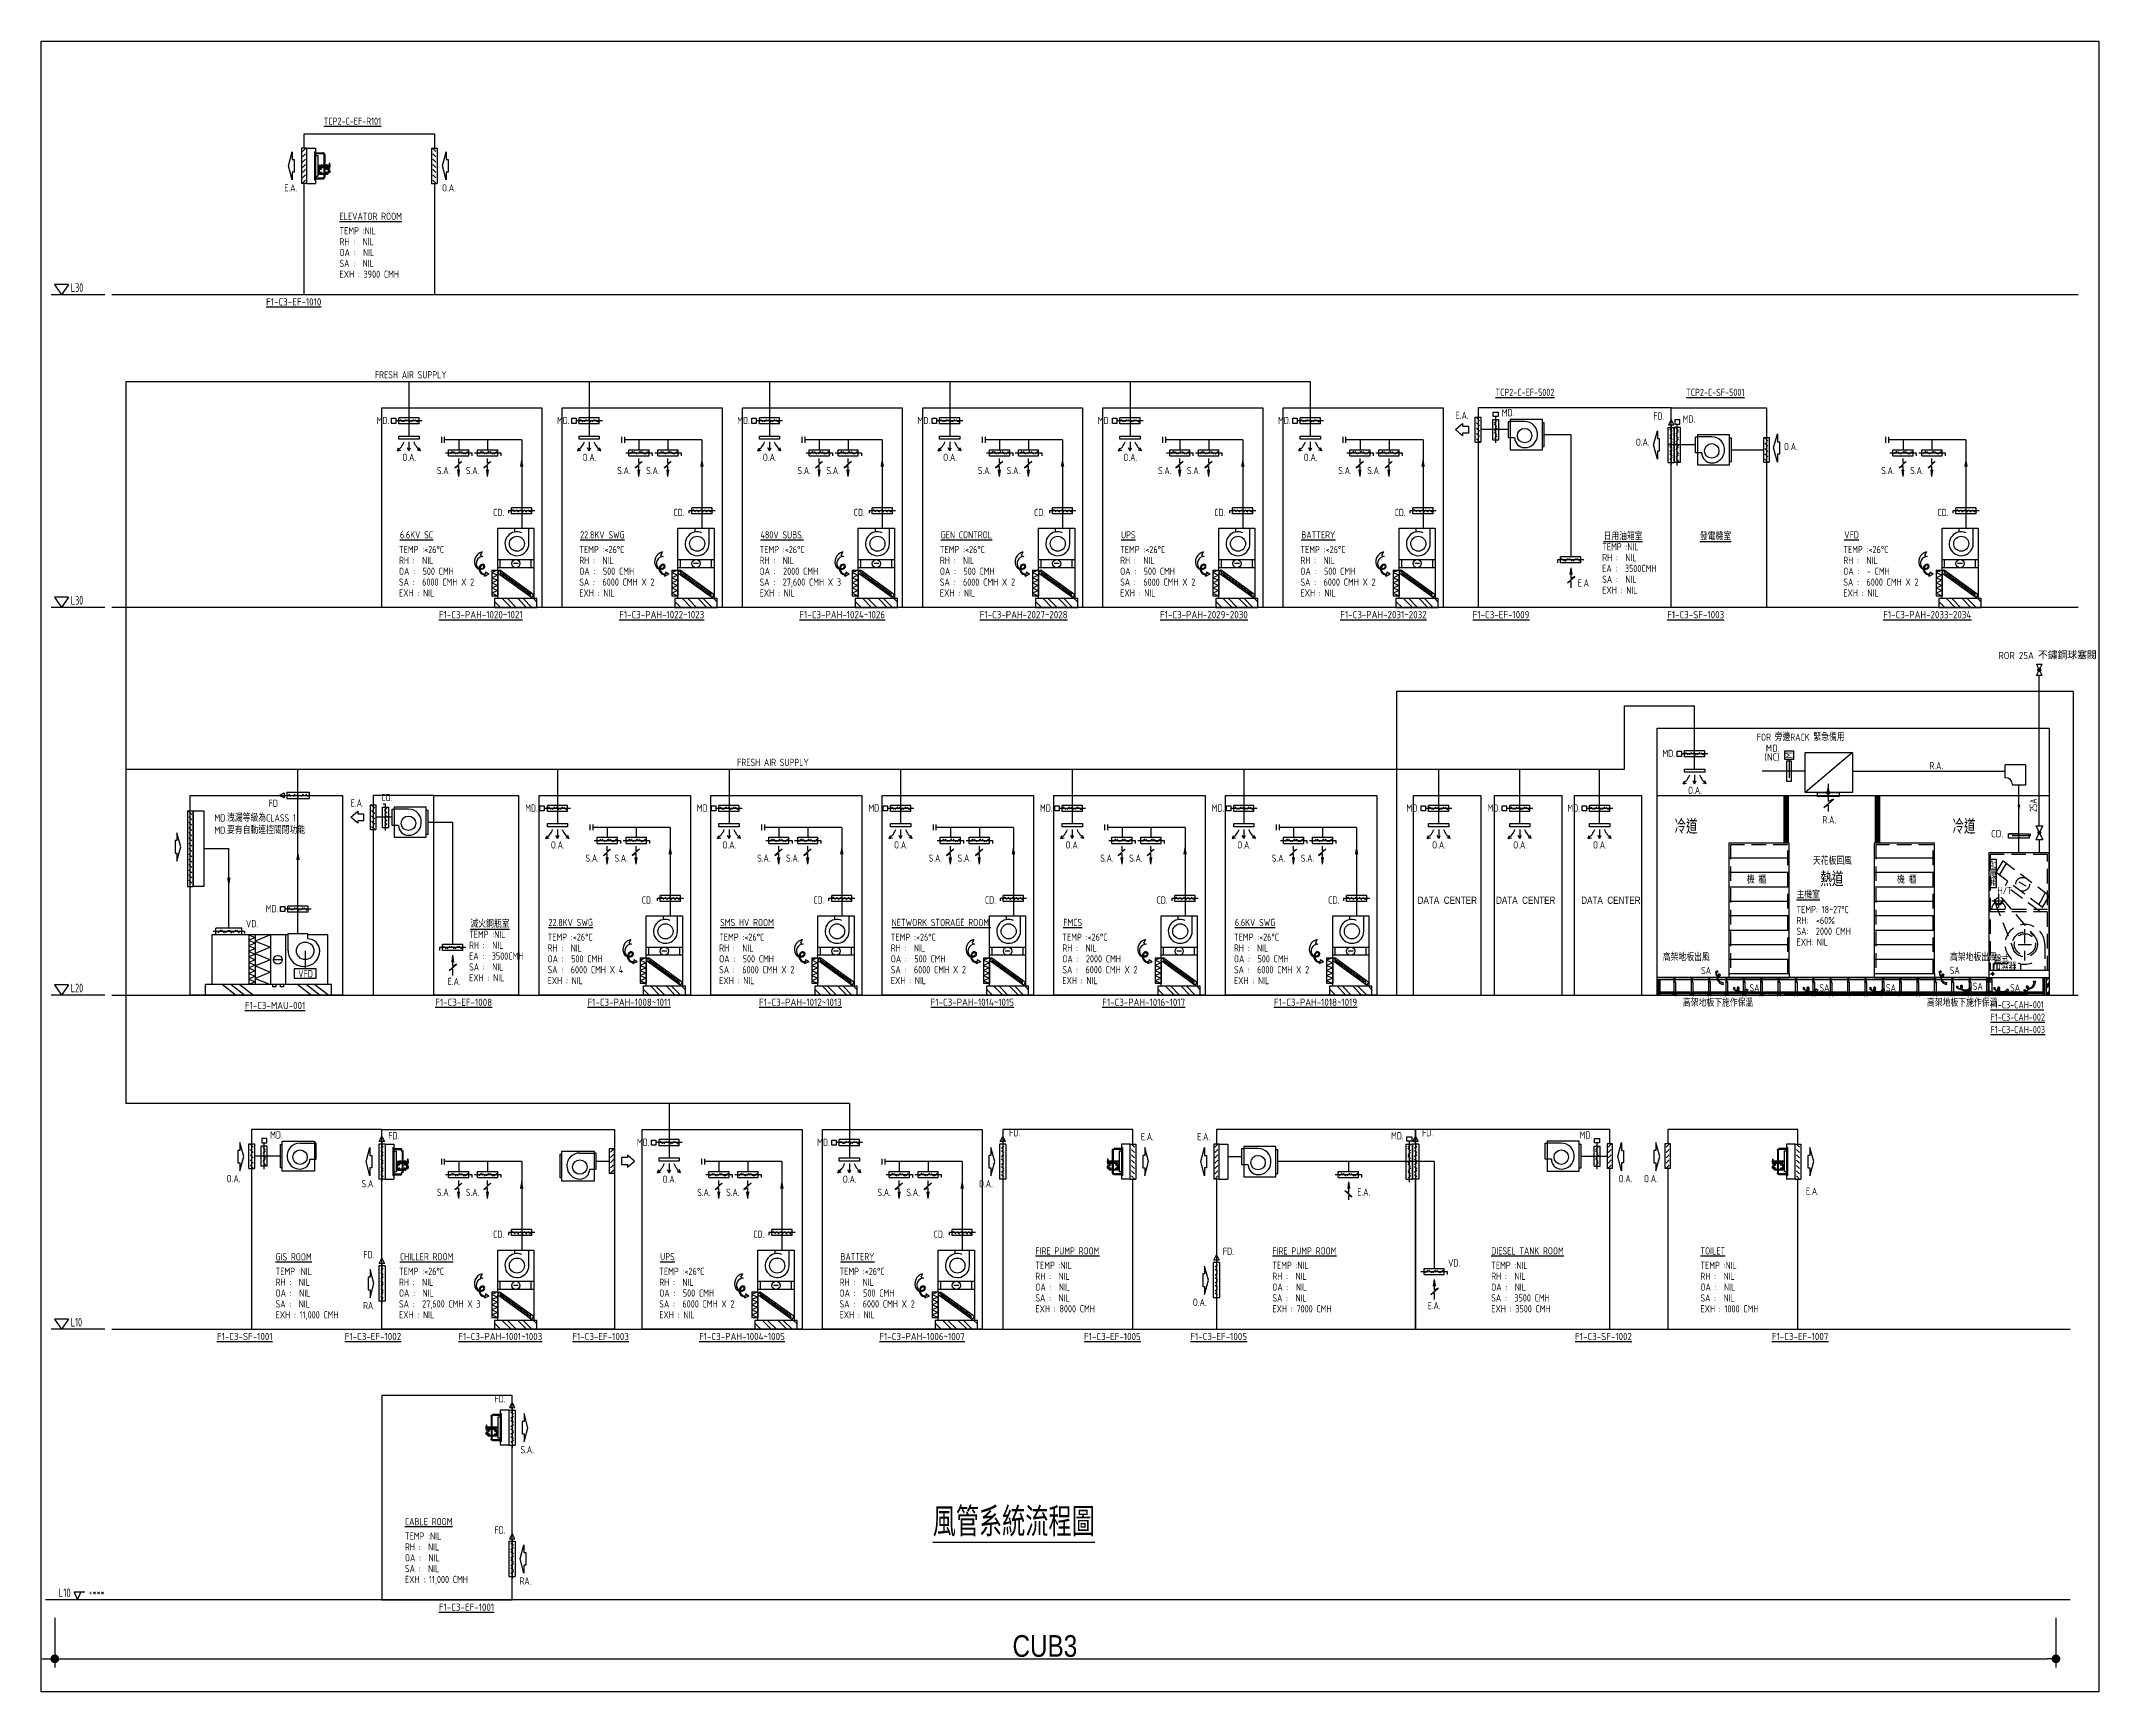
# Model space of a CAD drawing. Extents: x 41366 to 42076, y 84937 to 85507.
import ezdxf
from ezdxf.enums import TextEntityAlignment as Align

# ---------------------------------------------------------------- set-up
doc = ezdxf.new("R2010")
doc.units = 0
doc.header["$LTSCALE"] = 10
for name, pattern in [('DASHED', [0.75, 0.5, -0.25]), ('HIDDEN', [0.375, 0.25, -0.125]), ('HIDDEN2', [4.7625, 3.175, -1.5875])]:
    doc.linetypes.add(name, pattern=pattern)
for name, color, linetype in [('2', 3, 'Continuous'), ('3', 3, 'Continuous'), ('7-F-TX', 2, 'Continuous'), ('A-DETL-01', 1, 'Continuous'), ('ARROW', 91, 'Continuous'), ('ARROW-1', 12, 'Continuous'), ('B', 1, 'Continuous'), ('D-RA-600', 1, 'Continuous'), ('DETL-TXT', 4, 'Continuous'), ('E-RS-TXT', 3, 'Continuous'), ('G-ANNO-DIM', 2, 'Continuous'), ('G-ANNO-NPLT', 1, 'Continuous'), ('G-ANNO-TEXT', 3, 'Continuous'), ('M-CWTR-TEXT', 3, 'Continuous'), ('M-DETL-142', 6, 'Continuous'), ('M-DETL-22', 22, 'Continuous'), ('M-DUCT', 6, 'Continuous'), ('M-DUCT-DAPR', 3, 'Continuous'), ('M-DUCT-FLOW', 2, 'Continuous'), ('M-EQPM-FFU', 3, 'Continuous'), ('M-EXHS-DAPR', 2, 'Continuous'), ('M-EXHS-DUCT', 6, 'Continuous'), ('M-EXHS-EQPM', 3, 'Continuous'), ('M-EXHS-TEXT', 4, 'Continuous'), ('M-HVAC-CPIPE', 4, 'Continuous'), ('M-HVAC-EQPM', 22, 'Continuous'), ('M-HVAC-EQPM-TEXT', 4, 'Continuous'), ('M-HVAC-TEXT', 4, 'Continuous'), ('M-MA-DUCT', 150, 'Continuous'), ('M-PIPE-FITTING', 2, 'Continuous'), ('SL', 1, 'Continuous'), ('U-RO-V', 2, 'Continuous'), ('保溫', 110, 'Continuous')]:
    doc.layers.add(name, color=color, linetype=linetype)
doc.styles.add('AA-TXT', font='isocp.shx', dxfattribs={"width": 0.8, "bigfont": 'chineset.shx'})
doc.styles.add('STDTEXT', font='isocp.shx', dxfattribs={"bigfont": 'chineset.shx'})

msp = doc.modelspace()

# ---------------------------------------------------------------- texts
at = {"color": 4, "insert": (41712.27, 84952.49), "char_height": 7.5, "attachment_point": 5, "style": 'AA-TXT'}
msp.add_mtext('\\A1;{\\fArial|b0|i0|c0|p34;CUB3}', dxfattribs=at)
at = {"layer": 'DETL-TXT', "style": 'AA-TXT'}
msp.add_text('ROR 25A 不鏽鋼球塞閥', height=2.5, dxfattribs=at).set_placement((42041.65, 85294.83), align=Align.MIDDLE_LEFT)
at = {"layer": 'E-RS-TXT', "style": 'AA-TXT', "width": 0.7}
for s, p in [('L30', (41375.82, 85420.47)), ('L30', (41375.82, 85312.39)), ('L20', (41375.82, 85178.44)), ('L10', (41375.82, 85062.94))]:
    msp.add_text(s, height=3, dxfattribs=at).set_placement(p)
at = {"layer": 'M-CWTR-TEXT', "linetype": 'Continuous', "style": 'AA-TXT', "width": 0.8}
msp.add_text('25A', height=2.5, rotation=90, dxfattribs=at).set_placement((42054.98, 85240.72))
at = {"layer": 'M-EXHS-TEXT', "linetype": 'Continuous', "width": 0.8}
for s, height, style, p in [('%%UTCP2-C-EF-R101', 2.5, 'STDTEXT', (41473.08, 85479.49)), ('VD.', 2.5, 'STDTEXT', (41438.4, 85202.14)), ('VFD', 2.5, 'STDTEXT', (41456.9, 85184.85)), ('%%U風管系統流程圖', 10, 'AA-TXT', (41701.52, 84995.96))]:
    msp.add_text(s, height=height, dxfattribs=dict(at, style=style)).set_placement(p, align=Align.MIDDLE)
for s, style, p in [('E.A.', 'STDTEXT', (41454.03, 85456.44)), ('O.A.', 'STDTEXT', (41508.81, 85456.44)), ('%%UTCP2-C-EF-5002', 'STDTEXT', (41888.29, 85385.76)), ('%%UTCP2-C-SF-5001', 'STDTEXT', (41953.92, 85385.76)), ('O.A.', 'STDTEXT', (41921.17, 85368.57)), ('O.A.', 'STDTEXT', (41972.35, 85367.03)), ('CD.', 'AA-TXT', (41525.52, 85344.27)), ('CD.', 'AA-TXT', (41587.79, 85344.27)), ('CD.', 'AA-TXT', (41650.06, 85344.27)), ('CD.', 'AA-TXT', (41712.34, 85344.27)), ('CD.', 'AA-TXT', (41774.61, 85344.27)), ('CD.', 'AA-TXT', (41836.88, 85344.27)), ('CD.', 'AA-TXT', (42024.42, 85344.27)), ('CD.', 'STDTEXT', (41486.9, 85245.76)), ('CD.', 'AA-TXT', (41576.83, 85210.32)), ('CD.', 'AA-TXT', (41636.11, 85210.32)), ('CD.', 'AA-TXT', (41695.38, 85210.32)), ('CD.', 'AA-TXT', (41754.65, 85210.32)), ('CD.', 'AA-TXT', (41813.93, 85210.32)), ('E.A.', 'STDTEXT', (41749.93, 85128.56)), ('E.A.', 'STDTEXT', (41769.36, 85128.56)), ('O.A.', 'STDTEXT', (41434.43, 85114.04)), ('S.A.', 'STDTEXT', (41480.89, 85112.3)), ('O.A.', 'STDTEXT', (41694.29, 85112.3)), ('O.A.', 'STDTEXT', (41915.24, 85114.04)), ('O.A.', 'STDTEXT', (41924, 85114.04)), ('E.A.', 'STDTEXT', (41979.65, 85109.71)), ('CD.', 'AA-TXT', (41525.52, 85094.82)), ('CD.', 'AA-TXT', (41615.41, 85094.82)), ('CD.', 'AA-TXT', (41677.68, 85094.82)), ('RA.', 'STDTEXT', (41480.89, 85070.18)), ('O.A.', 'STDTEXT', (41768.14, 85071.32)), ('S.A.', 'STDTEXT', (41535.77, 85020.37)), ('RA.', 'STDTEXT', (41534.91, 84975.01))]:
    msp.add_text(s, height=2.5, dxfattribs=dict(at, style=style)).set_placement(p, align=Align.MIDDLE_RIGHT)
for s, height, style, p in [('%%UELEVATOR ROOM', 2.5, 'STDTEXT', (41468.62, 85446.6)), ('TEMP :NIL', 2.5, 'STDTEXT', (41468.62, 85441.6)), ('RH :  NIL', 2.5, 'STDTEXT', (41468.62, 85437.85)), ('SA :  NIL', 2.5, 'STDTEXT', (41468.62, 85430.35)), ('OA :  NIL', 2.5, 'STDTEXT', (41468.62, 85434.1)), ('EXH : 3900 CMH', 2.5, 'STDTEXT', (41468.62, 85426.6)), ('E.A.', 2.5, 'STDTEXT', (41854.14, 85377.81)), ('MD.', 2.5, 'STDTEXT', (41870.1, 85378.72)), ('MD.', 2.5, 'STDTEXT', (41481.46, 85376.06)), ('MD.', 2.5, 'STDTEXT', (41543.73, 85376.06)), ('MD.', 2.5, 'STDTEXT', (41606, 85376.06)), ('MD.', 2.5, 'STDTEXT', (41668.28, 85376.06)), ('MD.', 2.5, 'STDTEXT', (41730.55, 85376.06)), ('MD.', 2.5, 'STDTEXT', (41792.82, 85376.06)), ('FD.', 2.5, 'STDTEXT', (41922.47, 85377.59)), ('MD.', 2.5, 'STDTEXT', (41932.59, 85376.55)), ('O.A.', 2.5, 'STDTEXT', (41490.31, 85363.32)), ('S.A.', 2.5, 'AA-TXT', (41502.27, 85358.76)), ('S.A.', 2.5, 'AA-TXT', (41512.27, 85358.76)), ('O.A.', 2.5, 'STDTEXT', (41552.58, 85363.32)), ('S.A.', 2.5, 'AA-TXT', (41564.54, 85358.76)), ('S.A.', 2.5, 'AA-TXT', (41574.54, 85358.76)), ('O.A.', 2.5, 'STDTEXT', (41614.85, 85363.32)), ('S.A.', 2.5, 'AA-TXT', (41626.81, 85358.76)), ('S.A.', 2.5, 'AA-TXT', (41636.81, 85358.76)), ('O.A.', 2.5, 'STDTEXT', (41677.13, 85363.32)), ('S.A.', 2.5, 'AA-TXT', (41689.09, 85358.76)), ('S.A.', 2.5, 'AA-TXT', (41699.09, 85358.76)), ('O.A.', 2.5, 'STDTEXT', (41739.4, 85363.32)), ('S.A.', 2.5, 'AA-TXT', (41751.36, 85358.76)), ('S.A.', 2.5, 'AA-TXT', (41761.36, 85358.76)), ('O.A.', 2.5, 'STDTEXT', (41801.67, 85363.32)), ('S.A.', 2.5, 'AA-TXT', (41813.63, 85358.76)), ('S.A.', 2.5, 'AA-TXT', (41823.63, 85358.76)), ('S.A.', 2.5, 'AA-TXT', (42001.17, 85358.76)), ('S.A.', 2.5, 'AA-TXT', (42011.17, 85358.76)), ('%%U6.6KV SC', 2.5, 'AA-TXT', (41489.5, 85336.53)), ('%%U22.8KV SWG', 2.5, 'AA-TXT', (41551.77, 85336.53)), ('%%U480V SUBS.', 2.5, 'AA-TXT', (41614.04, 85336.53)), ('%%UGEN CONTROL', 2.5, 'AA-TXT', (41676.31, 85336.53)), ('%%UUPS', 2.5, 'AA-TXT', (41738.59, 85336.53)), ('%%UBATTERY', 2.5, 'AA-TXT', (41800.86, 85336.53)), ('%%U日用油箱室', 2.5, 'STDTEXT', (41905.26, 85335.99)), ('%%U發電機室', 2.5, 'STDTEXT', (41938.55, 85335.99)), ('%%UVFD', 2.5, 'AA-TXT', (41988.4, 85336.53)), ('TEMP :<26%%DC', 2.5, 'AA-TXT', (41489.18, 85331.45)), ('TEMP :<26%%DC', 2.5, 'AA-TXT', (41551.46, 85331.45)), ('TEMP :<26%%DC', 2.5, 'AA-TXT', (41613.73, 85331.45)), ('TEMP :<26%%DC', 2.5, 'AA-TXT', (41676, 85331.45)), ('TEMP :<26%%DC', 2.5, 'AA-TXT', (41738.28, 85331.45)), ('TEMP :<26%%DC', 2.5, 'AA-TXT', (41800.55, 85331.45)), ('TEMP :NIL', 2.5, 'STDTEXT', (41904.79, 85332.42)), ('RH :  NIL', 2.5, 'STDTEXT', (41904.79, 85328.67)), ('TEMP :<26%%DC', 2.5, 'AA-TXT', (41988.09, 85331.45)), ('RH :  NIL', 2.5, 'AA-TXT', (41489.18, 85327.7)), ('OA :  500 CMH', 2.5, 'AA-TXT', (41489.18, 85323.95)), ('RH :  NIL', 2.5, 'AA-TXT', (41551.46, 85327.7)), ('OA :  500 CMH', 2.5, 'AA-TXT', (41551.46, 85323.95)), ('RH :  NIL', 2.5, 'AA-TXT', (41613.73, 85327.7)), ('OA :  2000 CMH', 2.5, 'AA-TXT', (41613.73, 85323.95)), ('RH :  NIL', 2.5, 'AA-TXT', (41676, 85327.7)), ('OA :  500 CMH', 2.5, 'AA-TXT', (41676, 85323.95)), ('RH :  NIL', 2.5, 'AA-TXT', (41738.28, 85327.7)), ('OA :  500 CMH', 2.5, 'AA-TXT', (41738.28, 85323.95)), ('RH :  NIL', 2.5, 'AA-TXT', (41800.55, 85327.7)), ('OA :  500 CMH', 2.5, 'AA-TXT', (41800.55, 85323.95)), ('SA :  NIL', 2.5, 'STDTEXT', (41904.79, 85321.17)), ('EA :  3500CMH', 2.5, 'STDTEXT', (41904.79, 85324.92)), ('RH :  NIL', 2.5, 'AA-TXT', (41988.09, 85327.7)), ('OA :  - CMH', 2.5, 'AA-TXT', (41988.09, 85323.95)), ('SA :  6000 CMH X 2', 2.5, 'AA-TXT', (41489.18, 85320.2)), ('EXH : NIL', 2.5, 'AA-TXT', (41489.18, 85316.45)), ('SA :  6000 CMH X 2', 2.5, 'AA-TXT', (41551.46, 85320.2)), ('EXH : NIL', 2.5, 'AA-TXT', (41551.46, 85316.45)), ('SA :  27,600 CMH X 3', 2.5, 'AA-TXT', (41613.73, 85320.2)), ('EXH : NIL', 2.5, 'AA-TXT', (41613.73, 85316.45)), ('SA :  6000 CMH X 2', 2.5, 'AA-TXT', (41676, 85320.2)), ('EXH : NIL', 2.5, 'AA-TXT', (41676, 85316.45)), ('SA :  6000 CMH X 2', 2.5, 'AA-TXT', (41738.28, 85320.2)), ('EXH : NIL', 2.5, 'AA-TXT', (41738.28, 85316.45)), ('SA :  6000 CMH X 2', 2.5, 'AA-TXT', (41800.55, 85320.2)), ('EXH : NIL', 2.5, 'AA-TXT', (41800.55, 85316.45)), ('E.A.', 2.5, 'STDTEXT', (41896.33, 85319.91)), ('EXH : NIL', 2.5, 'STDTEXT', (41904.79, 85317.42)), ('SA :  6000 CMH X 2', 2.5, 'AA-TXT', (41988.09, 85320.2)), ('EXH : NIL', 2.5, 'AA-TXT', (41988.09, 85316.45)), ('MD.', 2.5, 'STDTEXT', (41925.59, 85260.99)), ('FD.', 2.5, 'STDTEXT', (41444.14, 85243.78)), ('E.A.', 2.5, 'STDTEXT', (41472.49, 85243.86)), ('O.A.', 2.5, 'STDTEXT', (41934.44, 85248.25)), ('MD.洩漏等級為CLASS 1', 2.5, 'STDTEXT', (41425.42, 85238.7)), ('MD.', 2.5, 'STDTEXT', (41532.78, 85242.11)), ('MD.', 2.5, 'STDTEXT', (41592.05, 85242.11)), ('MD.', 2.5, 'STDTEXT', (41651.32, 85242.11)), ('MD.', 2.5, 'STDTEXT', (41710.59, 85242.11)), ('MD.', 2.5, 'STDTEXT', (41769.87, 85242.11)), ('MD.', 2.5, 'STDTEXT', (41837.18, 85242.11)), ('MD.', 2.5, 'STDTEXT', (41865.19, 85242.11)), ('MD.', 2.5, 'STDTEXT', (41892.76, 85242.11)), ('冷道', 5, 'AA-TXT', (41929.74, 85235.72)), ('冷道', 5, 'AA-TXT', (42025.76, 85235.72)), ('MD.要有自動連控關閉功能', 2.5, 'STDTEXT', (41425.42, 85234.48)), ('O.A.', 2.5, 'STDTEXT', (41541.63, 85229.37)), ('O.A.', 2.5, 'STDTEXT', (41600.9, 85229.37)), ('O.A.', 2.5, 'STDTEXT', (41660.17, 85229.37)), ('O.A.', 2.5, 'STDTEXT', (41719.44, 85229.37)), ('O.A.', 2.5, 'STDTEXT', (41778.72, 85229.37)), ('O.A.', 2.5, 'STDTEXT', (41846.03, 85229.37)), ('O.A.', 2.5, 'STDTEXT', (41874.04, 85229.37)), ('O.A.', 2.5, 'STDTEXT', (41901.61, 85229.37)), ('S.A.', 2.5, 'AA-TXT', (41553.59, 85224.81)), ('S.A.', 2.5, 'AA-TXT', (41563.59, 85224.81)), ('S.A.', 2.5, 'AA-TXT', (41612.86, 85224.81)), ('S.A.', 2.5, 'AA-TXT', (41622.86, 85224.81)), ('S.A.', 2.5, 'AA-TXT', (41672.13, 85224.81)), ('S.A.', 2.5, 'AA-TXT', (41682.13, 85224.81)), ('S.A.', 2.5, 'AA-TXT', (41731.4, 85224.81)), ('S.A.', 2.5, 'AA-TXT', (41741.4, 85224.81)), ('S.A.', 2.5, 'AA-TXT', (41790.68, 85224.81)), ('S.A.', 2.5, 'AA-TXT', (41800.68, 85224.81)), ('天花板回風', 2.5, 'AA-TXT', (41977.57, 85223.82)), ('機 櫃', 2.5, 'AA-TXT', (41954.76, 85217.31)), ('熱道', 5, 'AA-TXT', (41980.13, 85217.56)), ('機 櫃', 2.5, 'AA-TXT', (42006.61, 85217.31)), ('MD.', 2.5, 'STDTEXT', (41443.13, 85207.32)), ('%%U主機室', 2.5, 'AA-TXT', (41971.91, 85212.13)), ('%%U滅火鋼瓶室', 2.5, 'STDTEXT', (41513.85, 85202.03)), ('%%U22.8KV SWG', 2.5, 'AA-TXT', (41540.81, 85202.58)), ('%%USMS HV ROOM', 2.5, 'AA-TXT', (41600.09, 85202.58)), ('%%UNETWORK STORAGE ROOM.', 2.5, 'AA-TXT', (41659.36, 85202.58)), ('%%UFMCS', 2.5, 'AA-TXT', (41718.63, 85202.58)), ('%%U6.6KV SWG', 2.5, 'AA-TXT', (41777.9, 85202.58)), ('TEMP: 18~27%%DC', 2.5, 'STDTEXT', (41971.91, 85207.03)), ('RH:  <60%%%', 2.5, 'STDTEXT', (41971.91, 85203.28)), ('TEMP :NIL', 2.5, 'STDTEXT', (41513.38, 85198.46)), ('RH :  NIL', 2.5, 'STDTEXT', (41513.38, 85194.71)), ('TEMP :<26%%DC', 2.5, 'AA-TXT', (41540.5, 85197.5)), ('RH :  NIL', 2.5, 'AA-TXT', (41540.5, 85193.75)), ('TEMP :<26%%DC', 2.5, 'AA-TXT', (41599.77, 85197.5)), ('RH :  NIL', 2.5, 'AA-TXT', (41599.77, 85193.75)), ('TEMP :<26%%DC', 2.5, 'AA-TXT', (41659.05, 85197.5)), ('RH :  NIL', 2.5, 'AA-TXT', (41659.05, 85193.75)), ('TEMP :<26%%DC', 2.5, 'AA-TXT', (41718.32, 85197.5)), ('RH :  NIL', 2.5, 'AA-TXT', (41718.32, 85193.75)), ('TEMP :<26%%DC', 2.5, 'AA-TXT', (41777.59, 85197.5)), ('RH :  NIL', 2.5, 'AA-TXT', (41777.59, 85193.75)), ('SA:  2000 CMH', 2.5, 'STDTEXT', (41971.91, 85199.53)), ('EXH: NIL', 2.5, 'STDTEXT', (41971.91, 85195.78)), ('SA :  NIL', 2.5, 'STDTEXT', (41513.38, 85187.21)), ('EA :  3500CMH', 2.5, 'STDTEXT', (41513.38, 85190.96)), ('SA :  6000 CMH X 4', 2.5, 'AA-TXT', (41540.5, 85186.25)), ('OA :  500 CMH', 2.5, 'AA-TXT', (41540.5, 85190)), ('SA :  6000 CMH X 2', 2.5, 'AA-TXT', (41599.77, 85186.25)), ('OA :  500 CMH', 2.5, 'AA-TXT', (41599.77, 85190)), ('SA :  6000 CMH X 2', 2.5, 'AA-TXT', (41659.05, 85186.25)), ('OA :  500 CMH', 2.5, 'AA-TXT', (41659.05, 85190)), ('SA :  6000 CMH X 2', 2.5, 'AA-TXT', (41718.32, 85186.25)), ('OA :  2000 CMH', 2.5, 'AA-TXT', (41718.32, 85190)), ('SA :  6000 CMH X 2', 2.5, 'AA-TXT', (41777.59, 85186.25)), ('OA :  500 CMH', 2.5, 'AA-TXT', (41777.59, 85190)), ('高架地板出風', 2.5, 'AA-TXT', (41925.73, 85190.51)), ('高架地板出風', 2.5, 'AA-TXT', (42024.93, 85190.51)), ('E.A.', 2.5, 'STDTEXT', (41505.98, 85182.19)), ('EXH : NIL', 2.5, 'STDTEXT', (41513.38, 85183.46)), ('EXH : NIL', 2.5, 'AA-TXT', (41540.5, 85182.5)), ('EXH : NIL', 2.5, 'AA-TXT', (41599.77, 85182.5)), ('EXH : NIL', 2.5, 'AA-TXT', (41659.05, 85182.5)), ('EXH : NIL', 2.5, 'AA-TXT', (41718.32, 85182.5)), ('EXH : NIL', 2.5, 'AA-TXT', (41777.59, 85182.5)), ('高架地板下施作保溫', 2.5, 'AA-TXT', (41932.68, 85174.78)), ('高架地板下施作保溫', 2.5, 'AA-TXT', (42017, 85174.78)), ('MD.', 2.5, 'STDTEXT', (41444.67, 85129.15)), ('FD.', 2.5, 'STDTEXT', (41699.9, 85129.91)), ('FD.', 2.5, 'STDTEXT', (41842.54, 85129.91)), ('MD.', 2.5, 'STDTEXT', (41897, 85129.15)), ('FD.', 2.5, 'STDTEXT', (41485.46, 85128.87)), ('MD.', 2.5, 'STDTEXT', (41571.35, 85126.61)), ('MD.', 2.5, 'STDTEXT', (41633.62, 85126.61)), ('MD.', 2.5, 'STDTEXT', (41831.85, 85128.86)), ('S.A.', 2.5, 'AA-TXT', (41502.27, 85109.31)), ('S.A.', 2.5, 'AA-TXT', (41512.27, 85109.31)), ('O.A.', 2.5, 'STDTEXT', (41580.2, 85113.87)), ('S.A.', 2.5, 'AA-TXT', (41592.16, 85109.31)), ('S.A.', 2.5, 'AA-TXT', (41602.16, 85109.31)), ('O.A.', 2.5, 'STDTEXT', (41642.47, 85113.87)), ('S.A.', 2.5, 'AA-TXT', (41654.43, 85109.31)), ('S.A.', 2.5, 'AA-TXT', (41664.43, 85109.31)), ('E.A.', 2.5, 'STDTEXT', (41820.17, 85109.41)), ('%%UGIS ROOM', 2.5, 'STDTEXT', (41446.55, 85087)), ('FD.', 2.5, 'STDTEXT', (41476.87, 85087.78)), ('%%UCHILLER ROOM', 2.5, 'AA-TXT', (41489.5, 85087.08)), ('%%UUPS', 2.5, 'AA-TXT', (41579.39, 85087.08)), ('%%UBATTERY', 2.5, 'AA-TXT', (41641.66, 85087.08)), ('%%UFIRE PUMP ROOM', 2.5, 'STDTEXT', (41709, 85089.07)), ('FD.', 2.5, 'STDTEXT', (41773.76, 85088.92)), ('%%UFIRE PUMP ROOM', 2.5, 'STDTEXT', (41790.86, 85089.07)), ('%%UDIESEL TANK ROOM', 2.5, 'STDTEXT', (41866.46, 85089.07)), ('%%UTOILET', 2.5, 'STDTEXT', (41938.72, 85089.07)), ('TEMP :NIL', 2.5, 'STDTEXT', (41446.55, 85082)), ('TEMP :<26%%DC', 2.5, 'AA-TXT', (41489.18, 85082)), ('TEMP :<26%%DC', 2.5, 'AA-TXT', (41579.08, 85082)), ('TEMP :<26%%DC', 2.5, 'AA-TXT', (41641.35, 85082)), ('TEMP :NIL', 2.5, 'STDTEXT', (41709, 85084.07)), ('RH :  NIL', 2.5, 'STDTEXT', (41709, 85080.32)), ('TEMP :NIL', 2.5, 'STDTEXT', (41790.86, 85084.07)), ('RH :  NIL', 2.5, 'STDTEXT', (41790.86, 85080.32)), ('VD.', 2.5, 'STDTEXT', (41851.57, 85084.9)), ('TEMP :NIL', 2.5, 'STDTEXT', (41866.46, 85084.07)), ('RH :  NIL', 2.5, 'STDTEXT', (41866.46, 85080.32)), ('TEMP :NIL', 2.5, 'STDTEXT', (41938.72, 85084.07)), ('RH :  NIL', 2.5, 'STDTEXT', (41938.72, 85080.32)), ('RH :  NIL', 2.5, 'STDTEXT', (41446.55, 85078.25)), ('OA :  NIL', 2.5, 'STDTEXT', (41446.55, 85074.5)), ('RH :  NIL', 2.5, 'AA-TXT', (41489.18, 85078.25)), ('OA :  NIL', 2.5, 'AA-TXT', (41489.18, 85074.5)), ('RH :  NIL', 2.5, 'AA-TXT', (41579.08, 85078.25)), ('OA :  500 CMH', 2.5, 'AA-TXT', (41579.08, 85074.5)), ('RH :  NIL', 2.5, 'AA-TXT', (41641.35, 85078.25)), ('OA :  500 CMH', 2.5, 'AA-TXT', (41641.35, 85074.5)), ('SA :  NIL', 2.5, 'STDTEXT', (41709, 85072.82)), ('OA :  NIL', 2.5, 'STDTEXT', (41709, 85076.57)), ('SA :  NIL', 2.5, 'STDTEXT', (41790.86, 85072.82)), ('OA :  NIL', 2.5, 'STDTEXT', (41790.86, 85076.57)), ('SA :  3500 CMH', 2.5, 'STDTEXT', (41866.46, 85072.82)), ('OA :  NIL', 2.5, 'STDTEXT', (41866.46, 85076.57)), ('SA :  NIL', 2.5, 'STDTEXT', (41938.72, 85072.82)), ('OA :  NIL', 2.5, 'STDTEXT', (41938.72, 85076.57)), ('SA :  NIL', 2.5, 'STDTEXT', (41446.55, 85070.75)), ('EXH : 11,000 CMH', 2.5, 'STDTEXT', (41446.55, 85067)), ('SA :  27,600 CMH X 3', 2.5, 'AA-TXT', (41489.18, 85070.75)), ('EXH : NIL', 2.5, 'AA-TXT', (41489.18, 85067)), ('SA :  6000 CMH X 2', 2.5, 'AA-TXT', (41579.08, 85070.75)), ('EXH : NIL', 2.5, 'AA-TXT', (41579.08, 85067)), ('SA :  6000 CMH X 2', 2.5, 'AA-TXT', (41641.35, 85070.75)), ('EXH : NIL', 2.5, 'AA-TXT', (41641.35, 85067)), ('EXH : 8000 CMH', 2.5, 'STDTEXT', (41709, 85069.07)), ('EXH : 7000 CMH', 2.5, 'STDTEXT', (41790.86, 85069.07)), ('E.A.', 2.5, 'STDTEXT', (41844.47, 85070.16)), ('EXH : 3500 CMH', 2.5, 'STDTEXT', (41866.46, 85069.07)), ('EXH : 1000 CMH', 2.5, 'STDTEXT', (41938.72, 85069.07)), ('FD.', 2.5, 'STDTEXT', (41522.15, 85037.97)), ('%%UCABLE ROOM', 2.5, 'STDTEXT', (41491.23, 84995.53)), ('TEMP :NIL', 2.5, 'STDTEXT', (41491.23, 84990.53)), ('RH :  NIL', 2.5, 'STDTEXT', (41491.23, 84986.78)), ('FD.', 2.5, 'STDTEXT', (41522.15, 84992.61)), ('OA :  NIL', 2.5, 'STDTEXT', (41491.23, 84983.03)), ('SA :  NIL', 2.5, 'STDTEXT', (41491.23, 84979.28)), ('EXH : 11,000 CMH', 2.5, 'STDTEXT', (41491.23, 84975.53))]:
    msp.add_text(s, height=height, dxfattribs=dict(at, style=style)).set_placement(p, align=Align.MIDDLE_LEFT)
at = {"layer": 'M-EXHS-TEXT', "linetype": 'Continuous', "style": 'STDTEXT', "width": 0.8}
for s, p in [('FOR 旁邊RACK 緊急備用', (41973.37, 85266.6)), ('R.A.', (42020.2, 85256.74)), ('R.A.', (41983.24, 85238.08))]:
    msp.add_text(s, height=2.5, dxfattribs=at).set_placement(p, align=Align.MIDDLE_CENTER)
at = {"layer": 'M-EXHS-TEXT', "linetype": 'Continuous', "style": 'AA-TXT'}
for s, p in [('(NC)', (41966.09, 85259.77)), ('MD.', (41966.09, 85262.8)), ('CD.', (42043.34, 85233.25))]:
    msp.add_text(s, height=2.5, dxfattribs=at).set_placement(p, align=Align.MIDDLE_RIGHT)
at = {"layer": 'M-EXHS-TEXT', "linetype": 'Continuous', "style": 'STDTEXT', "width": 0.8}
for p in [(41938.93, 85184.72), (42024.85, 85184.79), (41955.67, 85178.75), (41979.82, 85178.75), (42002.81, 85178.75), (42032.8, 85179.28), (42045.69, 85178.75)]:
    msp.add_text('SA', height=2.5, dxfattribs=at).set_placement(p)
at = {"layer": 'M-EXHS-TEXT', "linetype": 'Continuous', "char_height": 2.5, "attachment_point": 5, "style": 'AA-TXT'}
for insert in [(41851.29, 85210.24), (41878.37, 85210.24), (41907.8, 85210.24)]:
    msp.add_mtext('\\A1;{\\fArial|b0|i0|c0|p34;DATA  CENTER}', dxfattribs=dict(at, insert=insert))
at = {"layer": 'M-HVAC-EQPM-TEXT', "style": 'AA-TXT'}
for s, p in [('%%UF1-C3-EF-1010', (41443.28, 85417.03)), ('%%UF1-C3-PAH-1020~1021', (41502.97, 85308.95)), ('%%UF1-C3-PAH-1022~1023', (41565.24, 85308.95)), ('%%UF1-C3-PAH-1024~1026', (41627.51, 85308.95)), ('%%UF1-C3-PAH-2027~2028', (41689.79, 85308.95)), ('%%UF1-C3-PAH-2029~2030', (41752.06, 85308.95)), ('%%UF1-C3-PAH-2031~2032', (41814.33, 85308.95)), ('%%UF1-C3-EF-1009', (41860.06, 85308.95)), ('%%UF1-C3-SF-1003', (41927.24, 85308.95)), ('%%UF1-C3-PAH-2033~2034', (42001.87, 85308.95)), ('%%UF1-C3-EF-1008', (41501.69, 85175)), ('%%UF1-C3-PAH-1008~1011', (41554.29, 85175)), ('%%UF1-C3-PAH-1012~1013', (41613.56, 85175)), ('%%UF1-C3-PAH-1014~1015', (41672.83, 85175)), ('%%UF1-C3-PAH-1016~1017', (41732.1, 85175)), ('%%UF1-C3-PAH-1018~1019', (41791.38, 85175)), ('%%UF1-C3-SF-1001', (41426.28, 85059.5)), ('%%UF1-C3-EF-1002', (41470.44, 85059.5)), ('%%UF1-C3-PAH-1001~1003', (41509.69, 85059.5)), ('%%UF1-C3-EF-1003', (41549.06, 85059.5)), ('%%UF1-C3-PAH-1004~1005', (41592.86, 85059.5)), ('%%UF1-C3-PAH-1006~1007', (41655.13, 85059.5)), ('%%UF1-C3-EF-1005', (41725.82, 85059.5)), ('%%UF1-C3-EF-1005', (41762.53, 85059.5)), ('%%UF1-C3-SF-1002', (41895.43, 85059.5)), ('%%UF1-C3-EF-1007', (41963.4, 85059.5)), ('%%UF1-C3-EF-1001', (41502.97, 84965.96))]:
    msp.add_text(s, height=2.5, dxfattribs=at).set_placement(p, align=Align.MIDDLE_LEFT)
msp.add_text('%%UF1-C3-MAU-001', height=2.5, dxfattribs=at).set_placement((41446.38, 85173.87), align=Align.MIDDLE)
at = {"layer": 'M-HVAC-EQPM-TEXT', "linetype": 'Continuous', "style": 'AA-TXT', "width": 0.8}
for s, p in [('%%UF1-C3-CAH-001', (42038.95, 85172.89)), ('%%UF1-C3-CAH-002', (42038.95, 85168.6)), ('%%UF1-C3-CAH-003', (42038.95, 85164.31))]:
    msp.add_text(s, height=2.5, dxfattribs=at).set_placement(p)
at = {"layer": 'M-HVAC-TEXT', "linetype": 'Continuous', "style": 'AA-TXT', "width": 0.8}
for p in [(41493.25, 85391.85), (41618.35, 85257.9)]:
    msp.add_text('FRESH AIR SUPPLY', height=2.5, dxfattribs=at).set_placement(p, align=Align.MIDDLE)

# ---------------------------------------------------------------- blocks, each defined once
blk = doc.blocks.new('RISER-TXT')
at = {"layer": 'G-ANNO-TEXT'}
for p, q in [((-1.15, 2.64), (0, 0)), ((2.6, 2.64), (-1.15, 2.64)), ((0, 0), (1.15, 2.64))]:
    blk.add_line(p, q, dxfattribs=at)
at = {"layer": 'G-ANNO-TEXT', "style": 'AA-TXT', "width": 0.8}
blk.add_attdef('LEVEL', text='', height=3, dxfattribs=at).set_placement((-2.33, 0.96), align=Align.RIGHT)
blk.add_attdef('HIGEHT', (3.82, 1.42), '', height=2.5, dxfattribs=at)
blk = doc.blocks.new('_Dot')
at = {"color": 0, "linetype": 'ByBlock', "lineweight": -2}
blk.add_line((-0.5, 0), (-1, 0), dxfattribs=at)
at = {"color": 0, "linetype": 'ByBlock', "const_width": 0.5}
blk.add_lwpolyline([(-0.25, 0, 1), (0.25, 0, 1)], format="xyb", close=True, dxfattribs=at)
blk = doc.blocks.new('600')
at = {"color": 0, "linetype": 'ByBlock'}
for p, q in [((0, 0), (-600, 0)), ((-600, -50), (-600, 0)), ((-600, -50), (-600, 0)), ((0, -50), (0, 0)), ((0, -50), (0, 0)), ((-600, -50), (0, -50)), ((-578, -50), (-553, -75)), ((-45, -75), (-553, -75)), ((-70, -593), (-70, -600)), ((70, -593), (-70, -593)), ((-70, -600), (70, -600)), ((-60, -585), (-60, -593)), ((-40, -585), (-60, -585)), ((-60, -593), (-40, -593)), ((-55, -578), (-55, -633)), ((-45, -578), (-55, -578)), ((-55, -633), (-45, -633)), ((45, -50), (-45, -50)), ((-45, -50), (-45, -55)), ((-45, -75), (-20, -50)), ((-45, -55), (45, -55)), ((-45, -55), (-45, -60)), ((-45, -60), (45, -60)), ((-45, -633), (-45, -578)), ((-44, -50), (-44, -55)), ((-44, -55), (-44, -60)), ((-40, -593), (-40, -585)), ((35, -140), (-35, -140)), ((-35, -140), (-35, -160)), ((-35, -160), (35, -160)), ((-30, -160), (-30, -593)), ((20, -110), (-20, -110)), ((-20, -140), (-20, -110)), ((20, -125), (-20, -125)), ((-10, -140), (-10, -60)), ((10, -140), (10, -60)), ((20, -140), (20, -110)), ((30, -160), (30, -593)), ((35, -160), (35, -140)), ((40, -585), (40, -593)), ((60, -585), (40, -585)), ((40, -593), (60, -593)), ((45, -55), (45, -50)), ((45, -60), (45, -55)), ((45, -578), (45, -633)), ((55, -578), (45, -578)), ((45, -633), (55, -633)), ((46, -55), (46, -50)), ((46, -60), (46, -55)), ((55, -633), (55, -578)), ((60, -593), (60, -585)), ((70, -600), (70, -593))]:
    blk.add_line(p, q, dxfattribs=at)
blk = doc.blocks.new('CAHU')
at = {"layer": 'M-HVAC-EQPM'}
for p, q in [((-1.33, 9), (1.26, 9)), ((1.26, 9), (1.26, -0.89)), ((1.26, -0.89), (-1.33, -0.89)), ((-1.33, -29.37), (-1.33, -31.87)), ((-1.33, -31.87), (19.49, -31.87)), ((19.49, -29.37), (19.49, -31.87))]:
    blk.add_line(p, q, dxfattribs=at)
at = {"layer": 'M-HVAC-EQPM', "linetype": 'DASHED'}
for p, q in [((-0.83, 10.66), (-0.83, -29.37)), ((18.99, 10.66), (-0.83, 10.66)), ((1.26, 4.37), (3.63, 8.47)), ((2.54, 3.64), (4.91, 7.73)), ((3.63, 8.47), (19.49, -3.55)), ((18.99, -29.37), (18.99, 10.66)), ((17.12, -7.65), (1.26, 4.37)), ((4.43, -0.12), (5.31, 1.4)), ((11.6, -0.38), (9.16, 1.03)), ((-0.25, -5.4), (4.39, -5.4)), ((0.75, -5.92), (7.12, -22.04)), ((2.07, -3.07), (2.07, -7.72)), ((3.15, -4.47), (14.45, -17.62)), ((16.28, -9.11), (4.43, -0.12)), ((15.94, -6.75), (18.21, -2.81)), ((19.49, -3.55), (16.28, -9.11)), ((-0.83, -8.27), (18.99, -8.27)), ((-0.83, -9.11), (18.99, -9.11)), ((8.88, -20.45), (13.43, -20.45)), ((11.05, -15.19), (11.05, -26.06)), ((18.04, -20.45), (18.04, -29.37)), ((0.34, -29.37), (0.34, -27.08)), ((0.34, -27.08), (7.51, -27.08)), ((7.51, -27.08), (7.51, -29.37)), ((9.75, -29.37), (9.75, -27.18)), ((-0.68, -30.63), (0.71, -30.63)), ((0.02, -29.93), (0.02, -31.32))]:
    blk.add_line(p, q, dxfattribs=at)
at = {"layer": 'M-HVAC-EQPM'}
for points in [[(-1.33, 11.16), (-1.33, -29.37), (19.49, -29.37), (19.49, 11.16), (-1.33, 11.16), (-1.33, 11.16)], [(9.75, -29.37), (18.04, -29.37)]]:
    blk.add_lwpolyline(points, dxfattribs=at)
at = {"layer": 'M-HVAC-EQPM', "linetype": 'DASHED'}
for centre, radius in [((10.38, 0.33), 2.37), ((2.07, -5.4), 1.42), ((2.07, -5.4), 1.09), ((11.16, -20.45), 4.34), ((11.16, -20.45), 3.67), ((0.02, -30.63), 0.326)]:
    blk.add_circle(centre, radius, dxfattribs=at)
at = {"layer": 'M-HVAC-EQPM'}
for centre, start, end in [((1.9, -8.15), 117.18475, 183.12962), ((2.25, -8.15), 356.87038, 62.81525)]:
    blk.add_arc(centre, 2.23, start, end, dxfattribs=at)
at = {"layer": 'M-HVAC-EQPM', "linetype": 'DASHED'}
blk.add_arc((11.16, -20.45), 6.88, 0, 293.57803, dxfattribs=at)
at = {"layer": 'M-EXHS-TEXT', "linetype": 'Continuous', "style": 'STDTEXT', "width": 0.8}
for s, p in [('配', (0.16, 7.26)), ('箱', (0.16, 1.09)), ('電', (0.16, 4.18)), ('H/T', (4.16, -1.87)), ('盤式', (3.13, -25.71)), ('加濕器', (4.16, -28.18))]:
    blk.add_text(s, height=2.5, dxfattribs=at).set_placement(p, align=Align.MIDDLE_CENTER)
blk = doc.blocks.new('FLOW-DAMPER-02')
at = {"layer": 'M-DUCT-DAPR', "linetype": 'HIDDEN', "ltscale": 0.1}
for q in [(0.299, 0), (-0.019, -0.029)]:
    blk.add_line((0.299, -0.029), q, dxfattribs=at)
at = {"layer": 'M-DUCT-DAPR'}
blk.add_lwpolyline([(0, 0), (0.28, 0), (0.28, -0.058), (0, -0.058)], close=True, dxfattribs=at)
blk = doc.blocks.new('FLOW-DAMPER-01')
at = {"layer": 'M-DUCT-DAPR', "linetype": 'HIDDEN', "ltscale": 0.1}
blk.add_line((0.299, -0.029), (-0.019, -0.029), dxfattribs=at)
at = {"layer": 'M-DUCT-DAPR'}
blk.add_lwpolyline([(0, 0), (0.28, 0), (0.28, -0.058), (0, -0.058)], close=True, dxfattribs=at)
blk = doc.blocks.new('FLOW-DAMPER-MD-01')
at = {"layer": 'M-DUCT-DAPR'}
blk.add_lwpolyline([(0.414, 0.086), (0.414, -0.029), (0.299, -0.029), (0.299, 0.086)], close=True, dxfattribs=at)
blk.add_blockref('FLOW-DAMPER-01', (0, 0.058))
at = {"layer": 'M-DUCT-DAPR', "style": 'AA-TXT'}
blk.add_text('M', height=0.1, dxfattribs=at).set_placement((0.356, 0.029), align=Align.MIDDLE)
blk = doc.blocks.new('0-S')
at = {"layer": 'M-EXHS-EQPM', "color": 1}
blk.add_lwpolyline([(0, 0), (-291, -79), (-129, -79), (-129, -118), (129, -118), (129, -79), (291, -79), (0, 0)], dxfattribs=at)
blk = doc.blocks.new('VDD')
at = {"layer": 'M-DETL-22'}
for p, q in [((-31, -9), (-45, -21)), ((-13, -21), (-27, -9)), ((-7, -21), (7, -9)), ((26, -21), (12, -9)), ((31, -21), (44, -9))]:
    blk.add_line(p, q, dxfattribs=at)
at = {"layer": 'M-DETL-22', "const_width": 1.8}
for points in [[(-39, -15, 1), (-37, -15, 1)], [(-21, -15, 1), (-19, -15, 1)], [(-1, -15, 1), (1, -15, 1)], [(18, -15, 1), (20, -15, 1)], [(37, -15, 1), (39, -15, 1)]]:
    blk.add_lwpolyline(points, format="xyb", close=True, dxfattribs=at)
at = {"layer": 'M-EXHS-DAPR'}
for p, q in [((-65, -15), (-65, 0)), ((50, 0), (-50, 0)), ((-50, 0), (-50, -30)), ((50, 0), (50, -30)), ((65, -15), (-65, -15)), ((50, -30), (-50, -30))]:
    blk.add_line(p, q, dxfattribs=at)
blk = doc.blocks.new('A$C736A3C6C')
at = {"layer": 'M-DUCT-FLOW'}
for p, q in [((0.52, 5.56), (0.92, 4.24)), ((0.92, 4.24), (1.82, 4.63)), ((7.59, 1.7), (6.25, 1.4)), ((6.25, 1.4), (6.74, 1.01)), ((7.04, 0.12), (6.92, 0.78)), ((7.59, 1.7), (7.04, 0.12))]:
    blk.add_line(p, q, dxfattribs=at)
for centre, radius, start, end in [((3.49, 3.72), 3.49, 148.29263, 255.33532), ((3.57, 2.99), 2.39, 136.76854, 260.70088), ((3.02, 2.46), 2.16, 258.98185, 296.2087), ((3.29, 1.52), 0.897, 263.28147, 301.70404), ((4.51, 1.86), 1.18, 115.86256, 185.40796), ((5.33, 2.01), 2.01, 187.39108, 322.12633), ((4.51, 1.86), 0.873, 118.72207, 185.40796), ((5.34, 2.01), 1.72, 187.61232, 324.69174), ((4.14, 2.12), 0.813, 349.90896, 100.45419), ((2.91, 2.28), 1.75, 308.93532, 351.67082), ((4.14, 2.12), 0.506, 349.45811, 95.92503), ((2.91, 2.28), 2.05, 309.72317, 351.5183)]:
    blk.add_arc(centre, radius, start, end, dxfattribs=at)
blk = doc.blocks.new('A$C1683610B')
for p, q in [((-13.4, 0), (-12, 3.7)), ((-13.4, 0), (-9.6, 0.9)), ((0, 0), (-1.8, 3.5)), ((0, 10.6), (0, 0)), ((0, 0), (1.8, 3.5)), ((13.4, 0), (9.6, 0.9)), ((13.4, 0), (12, 3.7))]:
    blk.add_line(p, q)
for centre, start, end in [((-28.9, 19.7), 308.2671, 338.6838), ((28.9, 19.7), 201.3162, 231.7329)]:
    blk.add_arc(centre, 25, start, end)
blk = doc.blocks.new('MOI')
blk.add_lwpolyline([(44.2, 12), (44.2, -12), (24.2, -12), (24.2, -20.8), (0, 0), (24.2, 20.8), (24.2, 12)], close=True)

# ---------------------------------------------------------------- hatches: boundary and pattern name
at = {"layer": 'M-DUCT-FLOW'}
h = msp.add_hatch(dxfattribs=at)
h.set_pattern_fill('ANSI32', color=256, scale=0.4, style=0)
h.set_pattern_definition([(135, (41606.1764, 85040.9583), (2.694077, 2.694077), []), (135, (41604.3804, 85040.9583), (2.694077, 2.694077), [])])
h.paths.add_polyline_path([(41536.8, 85314.49), (41522.2, 85314.49), (41522.2, 85311.45), (41536.8, 85311.45)])
h = msp.add_hatch(dxfattribs=at)
h.set_pattern_fill('ANSI32', color=256, scale=0.4, style=0)
h.set_pattern_definition([(135, (41668.4492, 85040.9583), (2.694077, 2.694077), []), (135, (41666.653, 85040.9583), (2.694077, 2.694077), [])])
h.paths.add_polyline_path([(41599.07, 85314.49), (41584.47, 85314.49), (41584.47, 85311.45), (41599.07, 85311.45)])
h = msp.add_hatch(dxfattribs=at)
h.set_pattern_fill('ANSI32', color=256, scale=0.4, style=0)
h.set_pattern_definition([(135, (41730.722, 85040.9583), (2.694077, 2.694077), []), (135, (41728.926, 85040.9583), (2.694077, 2.694077), [])])
h.paths.add_polyline_path([(41661.34, 85314.49), (41646.74, 85314.49), (41646.74, 85311.45), (41661.34, 85311.45)])
h = msp.add_hatch(dxfattribs=at)
h.set_pattern_fill('ANSI32', color=256, scale=0.4, style=0)
h.set_pattern_definition([(135, (41792.995, 85040.9583), (2.694077, 2.694077), []), (135, (41791.1988, 85040.9583), (2.694077, 2.694077), [])])
h.paths.add_polyline_path([(41723.62, 85314.49), (41709.01, 85314.49), (41709.01, 85311.45), (41723.62, 85311.45)])
h = msp.add_hatch(dxfattribs=at)
h.set_pattern_fill('ANSI32', color=256, scale=0.4, style=0)
h.set_pattern_definition([(135, (41855.2677, 85040.9583), (2.694077, 2.694077), []), (135, (41853.4716, 85040.9583), (2.694077, 2.694077), [])])
h.paths.add_polyline_path([(41785.89, 85314.49), (41771.29, 85314.49), (41771.29, 85311.45), (41785.89, 85311.45)])
h = msp.add_hatch(dxfattribs=at)
h.set_pattern_fill('ANSI32', color=256, scale=0.4, style=0)
h.set_pattern_definition([(135, (41917.5405, 85040.9583), (2.694077, 2.694077), []), (135, (41915.7444, 85040.9583), (2.694077, 2.694077), [])])
h.paths.add_polyline_path([(41848.16, 85314.49), (41833.56, 85314.49), (41833.56, 85311.45), (41848.16, 85311.45)])
h = msp.add_hatch(dxfattribs=at)
h.set_pattern_fill('ANSI32', color=256, scale=0.4, style=0)
h.set_pattern_definition([(135, (42105.0774, 85040.9583), (2.694077, 2.694077), []), (135, (42103.2813, 85040.9583), (2.694077, 2.694077), [])])
h.paths.add_polyline_path([(42035.7, 85314.49), (42021.1, 85314.49), (42021.1, 85311.45), (42035.7, 85311.45)])
h = msp.add_hatch(dxfattribs=at)
h.set_pattern_fill('ANSI32', color=256, scale=0.4, style=0)
h.set_pattern_definition([(135, (41657.4937, 84907.006), (2.694077, 2.694077), []), (135, (41655.6977, 84907.006), (2.694077, 2.694077), [])])
h.paths.add_polyline_path([(41588.12, 85180.54), (41573.51, 85180.54), (41573.51, 85177.5), (41588.12, 85177.5)])
h = msp.add_hatch(dxfattribs=at)
h.set_pattern_fill('ANSI32', color=256, scale=0.4, style=0)
h.set_pattern_definition([(135, (41716.7665, 84907.006), (2.694077, 2.694077), []), (135, (41714.9705, 84907.006), (2.694077, 2.694077), [])])
h.paths.add_polyline_path([(41647.39, 85180.54), (41632.79, 85180.54), (41632.79, 85177.5), (41647.39, 85177.5)])
h = msp.add_hatch(dxfattribs=at)
h.set_pattern_fill('ANSI32', color=256, scale=0.4, style=0)
h.set_pattern_definition([(135, (41776.0393, 84907.006), (2.694077, 2.694077), []), (135, (41774.2433, 84907.006), (2.694077, 2.694077), [])])
h.paths.add_polyline_path([(41706.66, 85180.54), (41692.06, 85180.54), (41692.06, 85177.5), (41706.66, 85177.5)])
h = msp.add_hatch(dxfattribs=at)
h.set_pattern_fill('ANSI32', color=256, scale=0.4, style=0)
h.set_pattern_definition([(135, (41835.312, 84907.006), (2.694077, 2.694077), []), (135, (41833.516, 84907.006), (2.694077, 2.694077), [])])
h.paths.add_polyline_path([(41765.93, 85180.54), (41751.33, 85180.54), (41751.33, 85177.5), (41765.93, 85177.5)])
h = msp.add_hatch(dxfattribs=at)
h.set_pattern_fill('ANSI32', color=256, scale=0.4, style=0)
h.set_pattern_definition([(135, (41894.585, 84907.006), (2.694077, 2.694077), []), (135, (41892.789, 84907.006), (2.694077, 2.694077), [])])
h.paths.add_polyline_path([(41825.21, 85180.54), (41810.6, 85180.54), (41810.6, 85177.5), (41825.21, 85177.5)])
h = msp.add_hatch(dxfattribs=at)
h.set_pattern_fill('ANSI32', color=256, scale=0.4, style=0)
h.set_pattern_definition([(135, (41606.1764, 84791.5064), (2.694077, 2.694077), []), (135, (41604.3804, 84791.5064), (2.694077, 2.694077), [])])
h.paths.add_polyline_path([(41536.8, 85065.04), (41522.2, 85065.04), (41522.2, 85062), (41536.8, 85062)])
h = msp.add_hatch(dxfattribs=at)
h.set_pattern_fill('ANSI32', color=256, scale=0.4, style=0)
h.set_pattern_definition([(135, (41696.0692, 84791.5064), (2.694077, 2.694077), []), (135, (41694.273, 84791.5064), (2.694077, 2.694077), [])])
h.paths.add_polyline_path([(41626.69, 85065.04), (41612.09, 85065.04), (41612.09, 85062), (41626.69, 85062)])
h = msp.add_hatch(dxfattribs=at)
h.set_pattern_fill('ANSI32', color=256, scale=0.4, style=0)
h.set_pattern_definition([(135, (41758.342, 84791.5064), (2.694077, 2.694077), []), (135, (41756.546, 84791.5064), (2.694077, 2.694077), [])])
h.paths.add_polyline_path([(41688.96, 85065.04), (41674.36, 85065.04), (41674.36, 85062), (41688.96, 85062)])

# ---------------------------------------------------------------- linework, layer by layer
at = {"color": 2}
for p, q in [((41370.27, 84962.28), (41370.27, 84945.11)), ((42061.53, 84962.28), (42061.53, 84945.11)), ((41365.92, 84948.11), (42058.53, 84948.11))]:
    msp.add_line(p, q, dxfattribs=at)
at = {"layer": '2'}
for p, q in [((42043.98, 85252.58), (42043.98, 85257.09)), ((42050.99, 85257.09), (42043.98, 85257.09)), ((42044.16, 85252.58), (42043.98, 85252.58)), ((42050.99, 85257.09), (42050.99, 85250.08)), ((42046.48, 85250.26), (42046.48, 85250.08)), ((42050.99, 85250.08), (42046.48, 85250.08))]:
    msp.add_line(p, q, dxfattribs=at)
msp.add_arc((42044.16, 85250.26), 2.32, 0, 90, dxfattribs=at)
at = {"layer": '3'}
msp.add_lwpolyline([(42048.74, 85243.27, 0.947, 0, 0), (42048.74, 85240.75, 0, 0, 0)], format="xyseb", dxfattribs=at)
at = {"layer": '7-F-TX'}
for p, q in [((41375.03, 85423.02), (41370.13, 85423.02)), ((41370.13, 85423.02), (41372.58, 85419.53)), ((41375.03, 85423.02), (41372.58, 85419.53)), ((41375.03, 85314.94), (41370.13, 85314.94)), ((41370.13, 85314.94), (41372.58, 85311.45)), ((41375.03, 85314.94), (41372.58, 85311.45)), ((41375.03, 85180.99), (41370.13, 85180.99)), ((41370.13, 85180.99), (41372.58, 85177.5)), ((41375.03, 85180.99), (41372.58, 85177.5)), ((41375.03, 85065.49), (41370.13, 85065.49)), ((41370.13, 85065.49), (41372.58, 85062)), ((41375.03, 85065.49), (41372.58, 85062))]:
    msp.add_line(p, q, dxfattribs=at)
at = {"layer": 'A-DETL-01', "linetype": 'Continuous'}
for p, q in [((42069.17, 85419.53), (41389.94, 85419.53)), ((42069.17, 85311.45), (41389.94, 85311.45)), ((42066.44, 84968.46), (41367.1, 84968.46))]:
    msp.add_line(p, q, dxfattribs=at)
at = {"layer": 'ARROW'}
for points in [[(41531.55, 85360.07, 1.22, 0, 0), (41531.55, 85363.37, 0, 0, 0)], [(41593.82, 85360.07, 1.22, 0, 0), (41593.82, 85363.37, 0, 0, 0)], [(41656.1, 85360.07, 1.22, 0, 0), (41656.1, 85363.37, 0, 0, 0)], [(41718.37, 85360.07, 1.22, 0, 0), (41718.37, 85363.37, 0, 0, 0)], [(41780.64, 85360.07, 1.22, 0, 0), (41780.64, 85363.37, 0, 0, 0)], [(41842.91, 85360.07, 1.22, 0, 0), (41842.91, 85363.37, 0, 0, 0)], [(42030.45, 85360.07, 1.22, 0, 0), (42030.45, 85363.37, 0, 0, 0)], [(41582.87, 85226.11, 1.22, 0, 0), (41582.87, 85229.42, 0, 0, 0)], [(41642.14, 85226.11, 1.22, 0, 0), (41642.14, 85229.42, 0, 0, 0)], [(41701.41, 85226.11, 1.22, 0, 0), (41701.41, 85229.42, 0, 0, 0)], [(41760.69, 85226.11, 1.22, 0, 0), (41760.69, 85229.42, 0, 0, 0)], [(41819.96, 85226.11, 1.22, 0, 0), (41819.96, 85229.42, 0, 0, 0)], [(41454.27, 85224.14, 1.22, 0, 0), (41454.27, 85227.38, 0, 0, 0)], [(41430.38, 85218.05, 1.22, 0, 0), (41430.38, 85214.81, 0, 0, 0)], [(41531.55, 85110.61, 1.22, 0, 0), (41531.55, 85113.92, 0, 0, 0)], [(41621.44, 85110.61, 1.22, 0, 0), (41621.44, 85113.92, 0, 0, 0)], [(41683.72, 85110.61, 1.22, 0, 0), (41683.72, 85113.92, 0, 0, 0)]]:
    msp.add_lwpolyline(points, format="xyseb", dxfattribs=at)
at = {"layer": 'B'}
for p, q in [((42038.33, 85182.6), (42039.32, 85183.59)), ((42038.33, 85183.1), (42038.81, 85183.59)), ((42038.33, 85183.59), (42038.33, 85177.5)), ((42038.33, 85182.09), (42039.37, 85183.14)), ((42038.33, 85182.09), (42039.37, 85182.09)), ((42039.37, 85183.59), (42039.37, 85177.5)), ((42058.1, 85183.59), (42058.1, 85177.5)), ((42058.1, 85182.46), (42059.15, 85183.51)), ((42058.1, 85180.79), (42059.15, 85181.83)), ((42058.1, 85180.29), (42059.15, 85181.33)), ((42058.1, 85179.79), (42059.15, 85180.83)), ((42059.15, 85183.99), (42059.15, 85177.5)), ((42038.33, 85178.85), (42039.37, 85178.85)), ((42038.33, 85177.81), (42039.37, 85178.85)), ((42038.52, 85177.5), (42039.37, 85178.35)), ((42039.02, 85177.5), (42039.37, 85177.84)), ((42058.1, 85177.77), (42059.15, 85178.82)), ((42058.33, 85177.5), (42059.15, 85178.31)), ((42058.83, 85177.5), (42059.15, 85177.81))]:
    msp.add_line(p, q, dxfattribs=at)
at = {"layer": 'D-RA-600'}
for p, q in [((41965.8, 85183.5), (41924.55, 85183.5)), ((42037.8, 85183.5), (42038.33, 85183.5))]:
    msp.add_line(p, q, dxfattribs=at)
at = {"layer": 'DEFPOINTS', "color": 1}
msp.add_lwpolyline([(41365.57, 85507.15), (42076.35, 85507.15), (42076.35, 84936.69), (41365.57, 84936.69)], close=True, dxfattribs=at)
at = {"layer": 'G-ANNO-DIM', "linetype": 'Continuous'}
for p, q in [((41387.6, 85419.53), (41369.07, 85419.53)), ((41387.6, 85419.53), (41369.07, 85419.53)), ((41387.6, 85311.45), (41369.07, 85311.45)), ((41387.6, 85311.45), (41369.07, 85311.45)), ((41387.6, 85177.5), (41369.07, 85177.5)), ((41387.6, 85177.5), (41369.07, 85177.5)), ((41387.6, 85062), (41369.07, 85062)), ((41387.6, 85062), (41369.07, 85062))]:
    msp.add_line(p, q, dxfattribs=at)
at = {"layer": 'G-ANNO-NPLT'}
for p, q in [((41833.78, 85282.55), (41833.78, 85177.5)), ((41833.78, 85282.55), (42067.49, 85282.55)), ((42067.49, 85282.55), (42067.49, 85177.5)), ((42059.15, 85246.37), (41923.8, 85246.37)), ((41389.94, 85177.5), (42069.23, 85177.5)), ((41389.94, 85062), (42066.44, 85062))]:
    msp.add_line(p, q, dxfattribs=at)
at = {"layer": 'M-DETL-142', "const_width": 2}
for points in [[(41968.36, 85229.93), (41968.36, 85246.37)], [(41999.88, 85229.93), (41999.88, 85246.37)]]:
    msp.add_lwpolyline(points, dxfattribs=at)
at = {"layer": 'M-DETL-22'}
for p, q in [((41490.4, 85375.53), (41489.46, 85376.32)), ((41491.67, 85376.32), (41490.73, 85375.53)), ((41492.13, 85376.32), (41493.07, 85375.53)), ((41494.4, 85376.32), (41493.46, 85375.53)), ((41494.76, 85376.32), (41495.71, 85375.53)), ((41552.67, 85375.53), (41551.73, 85376.32)), ((41553.94, 85376.32), (41553, 85375.53)), ((41554.4, 85376.32), (41555.34, 85375.53)), ((41556.68, 85376.32), (41555.74, 85375.53)), ((41557.04, 85376.32), (41557.98, 85375.53)), ((41614.95, 85375.53), (41614.01, 85376.32)), ((41616.21, 85376.32), (41615.27, 85375.53)), ((41616.68, 85376.32), (41617.62, 85375.53)), ((41618.95, 85376.32), (41618.01, 85375.53)), ((41619.31, 85376.32), (41620.25, 85375.53)), ((41677.22, 85375.53), (41676.28, 85376.32)), ((41678.49, 85376.32), (41677.55, 85375.53)), ((41678.95, 85376.32), (41679.89, 85375.53)), ((41681.22, 85376.32), (41680.28, 85375.53)), ((41681.58, 85376.32), (41682.52, 85375.53)), ((41739.49, 85375.53), (41738.55, 85376.32)), ((41740.76, 85376.32), (41739.82, 85375.53)), ((41741.22, 85376.32), (41742.16, 85375.53)), ((41743.49, 85376.32), (41742.55, 85375.53)), ((41743.86, 85376.32), (41744.8, 85375.53)), ((41801.76, 85375.53), (41800.82, 85376.32)), ((41803.03, 85376.32), (41802.09, 85375.53)), ((41803.49, 85376.32), (41804.44, 85375.53)), ((41805.77, 85376.32), (41804.83, 85375.53)), ((41806.13, 85376.32), (41807.07, 85375.53)), ((41867.63, 85375.08), (41868.42, 85376.02)), ((41868.42, 85373.81), (41867.63, 85374.75)), ((41868.42, 85373.35), (41867.63, 85372.41)), ((41868.42, 85371.07), (41867.63, 85372.02)), ((41931.13, 85372.57), (41930.34, 85373.51)), ((41930.34, 85371.3), (41931.13, 85372.24)), ((41868.42, 85370.71), (41867.63, 85369.77)), ((41931.13, 85369.9), (41930.34, 85370.84)), ((41930.34, 85368.63), (41931.13, 85369.57)), ((41931.13, 85367.22), (41930.34, 85368.17)), ((41930.34, 85365.96), (41931.13, 85366.9)), ((41930.34, 85365.49), (41931.13, 85364.55)), ((41930.34, 85363.22), (41931.13, 85364.16)), ((41930.34, 85362.86), (41931.13, 85361.92)), ((41934.53, 85260.46), (41933.59, 85261.24)), ((41935.8, 85261.24), (41934.86, 85260.46)), ((41936.26, 85261.24), (41937.2, 85260.46)), ((41938.53, 85261.24), (41937.59, 85260.46)), ((41938.89, 85261.24), (41939.83, 85260.46)), ((41541.72, 85241.58), (41540.78, 85242.37)), ((41542.99, 85242.37), (41542.04, 85241.58)), ((41543.45, 85242.37), (41544.39, 85241.58)), ((41545.72, 85242.37), (41544.78, 85241.58)), ((41546.08, 85242.37), (41547.02, 85241.58)), ((41600.99, 85241.58), (41600.05, 85242.37)), ((41602.26, 85242.37), (41601.32, 85241.58)), ((41602.72, 85242.37), (41603.66, 85241.58)), ((41604.99, 85242.37), (41604.05, 85241.58)), ((41605.35, 85242.37), (41606.3, 85241.58)), ((41660.26, 85241.58), (41659.32, 85242.37)), ((41661.53, 85242.37), (41660.59, 85241.58)), ((41661.99, 85242.37), (41662.93, 85241.58)), ((41664.27, 85242.37), (41663.33, 85241.58)), ((41664.63, 85242.37), (41665.57, 85241.58)), ((41719.54, 85241.58), (41718.6, 85242.37)), ((41720.8, 85242.37), (41719.86, 85241.58)), ((41721.27, 85242.37), (41722.21, 85241.58)), ((41723.54, 85242.37), (41722.6, 85241.58)), ((41723.9, 85242.37), (41724.84, 85241.58)), ((41778.81, 85241.58), (41777.87, 85242.37)), ((41780.08, 85242.37), (41779.14, 85241.58)), ((41780.54, 85242.37), (41781.48, 85241.58)), ((41782.81, 85242.37), (41781.87, 85241.58)), ((41783.17, 85242.37), (41784.11, 85241.58)), ((41846.12, 85241.58), (41845.18, 85242.37)), ((41847.39, 85242.37), (41846.45, 85241.58)), ((41847.85, 85242.37), (41848.79, 85241.58)), ((41850.12, 85242.37), (41849.18, 85241.58)), ((41850.49, 85242.37), (41851.43, 85241.58)), ((41874.13, 85241.58), (41873.19, 85242.37)), ((41875.4, 85242.37), (41874.46, 85241.58)), ((41875.86, 85242.37), (41876.8, 85241.58)), ((41878.13, 85242.37), (41877.19, 85241.58)), ((41878.49, 85242.37), (41879.43, 85241.58)), ((41901.7, 85241.58), (41900.76, 85242.37)), ((41902.97, 85242.37), (41902.03, 85241.58)), ((41903.43, 85242.37), (41904.38, 85241.58)), ((41905.71, 85242.37), (41904.77, 85241.58)), ((41906.07, 85242.37), (41907.01, 85241.58)), ((41452.07, 85206.79), (41451.13, 85207.58)), ((41453.34, 85207.58), (41452.4, 85206.79)), ((41453.8, 85207.58), (41454.74, 85206.79)), ((41456.07, 85207.58), (41455.13, 85206.79)), ((41456.43, 85207.58), (41457.37, 85206.79)), ((41443.03, 85124.02), (41442.24, 85124.96)), ((41442.24, 85122.76), (41443.03, 85123.7)), ((41580.29, 85126.08), (41579.35, 85126.87)), ((41581.56, 85126.87), (41580.62, 85126.08)), ((41582.02, 85126.87), (41582.96, 85126.08)), ((41584.3, 85126.87), (41583.36, 85126.08)), ((41584.66, 85126.87), (41585.6, 85126.08)), ((41642.57, 85126.08), (41641.63, 85126.87)), ((41643.83, 85126.87), (41642.89, 85126.08)), ((41644.3, 85126.87), (41645.24, 85126.08)), ((41646.57, 85126.87), (41645.63, 85126.08)), ((41646.93, 85126.87), (41647.87, 85126.08)), ((41837.78, 85124.88), (41838.57, 85125.82)), ((41838.57, 85123.61), (41837.78, 85124.55)), ((41837.78, 85122.21), (41838.57, 85123.15)), ((41902.64, 85124.02), (41903.43, 85124.96)), ((41903.43, 85122.76), (41902.64, 85123.7)), ((41442.24, 85122.29), (41443.03, 85121.35)), ((41442.24, 85120.02), (41443.03, 85120.96)), ((41442.24, 85119.66), (41443.03, 85118.72)), ((41838.57, 85120.94), (41837.78, 85121.88)), ((41837.78, 85119.54), (41838.57, 85120.48)), ((41838.57, 85118.27), (41837.78, 85119.21)), ((41838.57, 85117.81), (41837.78, 85116.87)), ((41838.57, 85115.54), (41837.78, 85116.48)), ((41903.43, 85122.29), (41902.64, 85121.35)), ((41903.43, 85120.02), (41902.64, 85120.96)), ((41903.43, 85119.66), (41902.64, 85118.72)), ((41838.57, 85115.18), (41837.78, 85114.24))]:
    msp.add_line(p, q, dxfattribs=at)
at = {"layer": 'M-DETL-22', "const_width": 0.126}
for points in [[(41489.87, 85375.93, -1), (41489.99, 85375.93, -1)], [(41491.14, 85375.93, -1), (41491.26, 85375.93, -1)], [(41492.54, 85375.93, -1), (41492.66, 85375.93, -1)], [(41493.87, 85375.93, -1), (41494, 85375.93, -1)], [(41495.17, 85375.93, -1), (41495.3, 85375.93, -1)], [(41552.14, 85375.93, -1), (41552.27, 85375.93, -1)], [(41553.41, 85375.93, -1), (41553.53, 85375.93, -1)], [(41554.81, 85375.93, -1), (41554.94, 85375.93, -1)], [(41556.14, 85375.93, -1), (41556.27, 85375.93, -1)], [(41557.44, 85375.93, -1), (41557.57, 85375.93, -1)], [(41614.41, 85375.93, -1), (41614.54, 85375.93, -1)], [(41615.68, 85375.93, -1), (41615.81, 85375.93, -1)], [(41617.08, 85375.93, -1), (41617.21, 85375.93, -1)], [(41618.42, 85375.93, -1), (41618.54, 85375.93, -1)], [(41619.72, 85375.93, -1), (41619.84, 85375.93, -1)], [(41676.69, 85375.93, -1), (41676.81, 85375.93, -1)], [(41677.95, 85375.93, -1), (41678.08, 85375.93, -1)], [(41679.36, 85375.93, -1), (41679.48, 85375.93, -1)], [(41680.69, 85375.93, -1), (41680.81, 85375.93, -1)], [(41681.99, 85375.93, -1), (41682.12, 85375.93, -1)], [(41738.96, 85375.93, -1), (41739.08, 85375.93, -1)], [(41740.23, 85375.93, -1), (41740.35, 85375.93, -1)], [(41741.63, 85375.93, -1), (41741.76, 85375.93, -1)], [(41742.96, 85375.93, -1), (41743.09, 85375.93, -1)], [(41744.26, 85375.93, -1), (41744.39, 85375.93, -1)], [(41801.23, 85375.93, -1), (41801.36, 85375.93, -1)], [(41802.5, 85375.93, -1), (41802.63, 85375.93, -1)], [(41803.9, 85375.93, -1), (41804.03, 85375.93, -1)], [(41805.23, 85375.93, -1), (41805.36, 85375.93, -1)], [(41806.54, 85375.93, -1), (41806.66, 85375.93, -1)], [(41868.03, 85375.61, -1), (41868.03, 85375.48, -1)], [(41868.03, 85374.34, -1), (41868.03, 85374.22, -1)], [(41868.03, 85372.94, -1), (41868.03, 85372.81, -1)], [(41930.74, 85373.1, 1), (41930.74, 85372.97, 1)], [(41930.74, 85371.83, 1), (41930.74, 85371.71, 1)], [(41868.03, 85371.61, -1), (41868.03, 85371.48, -1)], [(41868.03, 85370.31, -1), (41868.03, 85370.18, -1)], [(41930.74, 85370.43, 1), (41930.74, 85370.3, 1)], [(41930.74, 85369.16, 1), (41930.74, 85369.04, 1)], [(41930.74, 85367.76, 1), (41930.74, 85367.63, 1)], [(41930.74, 85366.49, 1), (41930.74, 85366.36, 1)], [(41930.74, 85365.09, 1), (41930.74, 85364.96, 1)], [(41930.74, 85363.76, 1), (41930.74, 85363.63, 1)], [(41930.74, 85362.45, 1), (41930.74, 85362.33, 1)], [(41934, 85260.85, -1), (41934.12, 85260.85, -1)], [(41935.26, 85260.85, -1), (41935.39, 85260.85, -1)], [(41936.67, 85260.85, -1), (41936.79, 85260.85, -1)], [(41938, 85260.85, -1), (41938.13, 85260.85, -1)], [(41939.3, 85260.85, -1), (41939.43, 85260.85, -1)], [(41541.18, 85241.98, -1), (41541.31, 85241.98, -1)], [(41542.45, 85241.98, -1), (41542.58, 85241.98, -1)], [(41543.86, 85241.98, -1), (41543.98, 85241.98, -1)], [(41545.19, 85241.98, -1), (41545.31, 85241.98, -1)], [(41546.49, 85241.98, -1), (41546.61, 85241.98, -1)], [(41600.46, 85241.98, -1), (41600.58, 85241.98, -1)], [(41601.73, 85241.98, -1), (41601.85, 85241.98, -1)], [(41603.13, 85241.98, -1), (41603.25, 85241.98, -1)], [(41604.46, 85241.98, -1), (41604.59, 85241.98, -1)], [(41605.76, 85241.98, -1), (41605.89, 85241.98, -1)], [(41659.73, 85241.98, -1), (41659.86, 85241.98, -1)], [(41661, 85241.98, -1), (41661.12, 85241.98, -1)], [(41662.4, 85241.98, -1), (41662.53, 85241.98, -1)], [(41663.73, 85241.98, -1), (41663.86, 85241.98, -1)], [(41665.03, 85241.98, -1), (41665.16, 85241.98, -1)], [(41719, 85241.98, -1), (41719.13, 85241.98, -1)], [(41720.27, 85241.98, -1), (41720.4, 85241.98, -1)], [(41721.67, 85241.98, -1), (41721.8, 85241.98, -1)], [(41723.01, 85241.98, -1), (41723.13, 85241.98, -1)], [(41724.31, 85241.98, -1), (41724.43, 85241.98, -1)], [(41778.28, 85241.98, -1), (41778.4, 85241.98, -1)], [(41779.54, 85241.98, -1), (41779.67, 85241.98, -1)], [(41780.95, 85241.98, -1), (41781.07, 85241.98, -1)], [(41782.28, 85241.98, -1), (41782.4, 85241.98, -1)], [(41783.58, 85241.98, -1), (41783.71, 85241.98, -1)], [(41845.59, 85241.98, -1), (41845.71, 85241.98, -1)], [(41846.86, 85241.98, -1), (41846.98, 85241.98, -1)], [(41848.26, 85241.98, -1), (41848.39, 85241.98, -1)], [(41849.59, 85241.98, -1), (41849.72, 85241.98, -1)], [(41850.89, 85241.98, -1), (41851.02, 85241.98, -1)], [(41873.6, 85241.98, -1), (41873.72, 85241.98, -1)], [(41874.86, 85241.98, -1), (41874.99, 85241.98, -1)], [(41876.27, 85241.98, -1), (41876.39, 85241.98, -1)], [(41877.6, 85241.98, -1), (41877.72, 85241.98, -1)], [(41878.9, 85241.98, -1), (41879.03, 85241.98, -1)], [(41901.17, 85241.98, -1), (41901.3, 85241.98, -1)], [(41902.44, 85241.98, -1), (41902.56, 85241.98, -1)], [(41903.84, 85241.98, -1), (41903.97, 85241.98, -1)], [(41905.17, 85241.98, -1), (41905.3, 85241.98, -1)], [(41906.48, 85241.98, -1), (41906.6, 85241.98, -1)], [(41451.54, 85207.18, -1), (41451.66, 85207.18, -1)], [(41452.8, 85207.18, -1), (41452.93, 85207.18, -1)], [(41454.21, 85207.18, -1), (41454.33, 85207.18, -1)], [(41455.54, 85207.18, -1), (41455.66, 85207.18, -1)], [(41456.84, 85207.18, -1), (41456.97, 85207.18, -1)], [(41442.64, 85124.56, 1), (41442.64, 85124.43, 1)], [(41442.64, 85123.29, 1), (41442.64, 85123.16, 1)], [(41579.76, 85126.48, -1), (41579.89, 85126.48, -1)], [(41581.03, 85126.48, -1), (41581.15, 85126.48, -1)], [(41582.43, 85126.48, -1), (41582.56, 85126.48, -1)], [(41583.76, 85126.48, -1), (41583.89, 85126.48, -1)], [(41585.06, 85126.48, -1), (41585.19, 85126.48, -1)], [(41642.03, 85126.48, -1), (41642.16, 85126.48, -1)], [(41643.3, 85126.48, -1), (41643.43, 85126.48, -1)], [(41644.7, 85126.48, -1), (41644.83, 85126.48, -1)], [(41646.04, 85126.48, -1), (41646.16, 85126.48, -1)], [(41647.34, 85126.48, -1), (41647.46, 85126.48, -1)], [(41838.18, 85125.41, -1), (41838.18, 85125.29, -1)], [(41838.18, 85124.15, -1), (41838.18, 85124.02, -1)], [(41903.04, 85124.56, -1), (41903.04, 85124.43, -1)], [(41903.04, 85123.29, -1), (41903.04, 85123.16, -1)], [(41442.64, 85121.89, 1), (41442.64, 85121.76, 1)], [(41442.64, 85120.55, 1), (41442.64, 85120.43, 1)], [(41442.64, 85119.25, 1), (41442.64, 85119.13, 1)], [(41838.18, 85122.74, -1), (41838.18, 85122.62, -1)], [(41838.18, 85121.48, -1), (41838.18, 85121.35, -1)], [(41838.18, 85120.07, -1), (41838.18, 85119.95, -1)], [(41838.18, 85118.81, -1), (41838.18, 85118.68, -1)], [(41838.18, 85117.4, -1), (41838.18, 85117.28, -1)], [(41838.18, 85116.07, -1), (41838.18, 85115.94, -1)], [(41903.04, 85121.89, -1), (41903.04, 85121.76, -1)], [(41903.04, 85120.55, -1), (41903.04, 85120.43, -1)], [(41903.04, 85119.25, -1), (41903.04, 85119.13, -1)], [(41838.18, 85114.77, -1), (41838.18, 85114.64, -1)]]:
    msp.add_lwpolyline(points, format="xyb", close=True, dxfattribs=at)
at = {"layer": 'M-DUCT'}
for p, q in [((41872.39, 85372.88), (41862.84, 85372.88)), ((41503.8, 85370.37), (41503.8, 85368.37)), ((41504.8, 85370.37), (41504.8, 85368.37)), ((41531.55, 85369.37), (41504.8, 85369.37)), ((41509.8, 85369.37), (41509.8, 85365.95)), ((41519.8, 85369.37), (41519.8, 85365.95)), ((41531.55, 85369.37), (41531.55, 85338.81)), ((41566.07, 85370.37), (41566.07, 85368.37)), ((41567.07, 85370.37), (41567.07, 85368.37)), ((41593.82, 85369.37), (41567.07, 85369.37)), ((41572.07, 85369.37), (41572.07, 85365.95)), ((41582.07, 85369.37), (41582.07, 85365.95)), ((41593.82, 85369.37), (41593.82, 85338.81)), ((41628.34, 85370.37), (41628.34, 85368.37)), ((41629.34, 85370.37), (41629.34, 85368.37)), ((41656.1, 85369.37), (41629.34, 85369.37)), ((41634.34, 85369.37), (41634.34, 85365.95)), ((41644.34, 85369.37), (41644.34, 85365.95)), ((41656.1, 85369.37), (41656.1, 85338.81)), ((41690.62, 85370.37), (41690.62, 85368.37)), ((41691.62, 85370.37), (41691.62, 85368.37)), ((41718.37, 85369.37), (41691.62, 85369.37)), ((41696.62, 85369.37), (41696.62, 85365.95)), ((41706.62, 85369.37), (41706.62, 85365.95)), ((41718.37, 85369.37), (41718.37, 85338.81)), ((41752.89, 85370.37), (41752.89, 85368.37)), ((41753.89, 85370.37), (41753.89, 85368.37)), ((41780.64, 85369.37), (41753.89, 85369.37)), ((41758.89, 85369.37), (41758.89, 85365.95)), ((41768.89, 85369.37), (41768.89, 85365.95)), ((41780.64, 85369.37), (41780.64, 85338.81)), ((41815.16, 85370.37), (41815.16, 85368.37)), ((41816.16, 85370.37), (41816.16, 85368.37)), ((41842.91, 85369.37), (41816.16, 85369.37)), ((41821.16, 85369.37), (41821.16, 85365.95)), ((41831.16, 85369.37), (41831.16, 85365.95)), ((41842.91, 85369.37), (41842.91, 85338.81)), ((41884.78, 85371.15), (41893.94, 85371.15)), ((41893.94, 85371.15), (41893.94, 85328.93)), ((41937.02, 85367.6), (41927.48, 85367.6)), ((41949.42, 85365.88), (41960.57, 85365.88)), ((41961.49, 85365.88), (41961.52, 85365.88)), ((42002.7, 85370.37), (42002.7, 85368.37)), ((42003.7, 85370.37), (42003.7, 85368.37)), ((42030.45, 85369.37), (42003.7, 85369.37)), ((42008.7, 85369.37), (42008.7, 85365.95)), ((42018.7, 85369.37), (42018.7, 85365.95)), ((42030.45, 85369.37), (42030.45, 85338.81)), ((41486.85, 85238.92), (41481.2, 85238.92)), ((41499.24, 85237.2), (41507.69, 85237.2)), ((41507.69, 85237.2), (41507.69, 85194.98)), ((41555.12, 85236.42), (41555.12, 85234.42)), ((41556.12, 85236.42), (41556.12, 85234.42)), ((41582.87, 85235.42), (41556.12, 85235.42)), ((41561.12, 85235.42), (41561.12, 85232)), ((41571.12, 85235.42), (41571.12, 85232)), ((41582.87, 85235.42), (41582.87, 85204.86)), ((41614.39, 85236.42), (41614.39, 85234.42)), ((41615.39, 85236.42), (41615.39, 85234.42)), ((41642.14, 85235.42), (41615.39, 85235.42)), ((41620.39, 85235.42), (41620.39, 85232)), ((41630.39, 85235.42), (41630.39, 85232)), ((41642.14, 85235.42), (41642.14, 85204.86)), ((41673.66, 85236.42), (41673.66, 85234.42)), ((41674.66, 85236.42), (41674.66, 85234.42)), ((41701.41, 85235.42), (41674.66, 85235.42)), ((41679.66, 85235.42), (41679.66, 85232)), ((41689.66, 85235.42), (41689.66, 85232)), ((41701.41, 85235.42), (41701.41, 85204.86)), ((41732.93, 85236.42), (41732.93, 85234.42)), ((41733.93, 85236.42), (41733.93, 85234.42)), ((41760.69, 85235.42), (41733.93, 85235.42)), ((41738.93, 85235.42), (41738.93, 85232)), ((41748.93, 85235.42), (41748.93, 85232)), ((41760.69, 85235.42), (41760.69, 85204.86)), ((41792.21, 85236.42), (41792.21, 85234.42)), ((41793.21, 85236.42), (41793.21, 85234.42)), ((41819.96, 85235.42), (41793.21, 85235.42)), ((41798.21, 85235.42), (41798.21, 85232)), ((41808.21, 85235.42), (41808.21, 85232)), ((41819.96, 85235.42), (41819.96, 85204.86)), ((41448.2, 85121.82), (41439.21, 85121.82)), ((41503.8, 85120.92), (41503.8, 85118.92)), ((41504.8, 85120.92), (41504.8, 85118.92)), ((41531.55, 85119.92), (41504.8, 85119.92)), ((41509.8, 85119.92), (41509.8, 85116.5)), ((41519.8, 85119.92), (41519.8, 85116.5)), ((41531.55, 85119.92), (41531.55, 85089.36)), ((41557.23, 85120.12), (41561.77, 85120.12)), ((41593.69, 85120.92), (41593.69, 85118.92)), ((41594.69, 85120.92), (41594.69, 85118.92)), ((41621.44, 85119.92), (41594.69, 85119.92)), ((41599.69, 85119.92), (41599.69, 85116.5)), ((41609.69, 85119.92), (41609.69, 85116.5)), ((41621.44, 85119.92), (41621.44, 85089.36)), ((41655.96, 85120.92), (41655.96, 85118.92)), ((41656.96, 85120.92), (41656.96, 85118.92)), ((41683.72, 85119.92), (41656.96, 85119.92)), ((41661.96, 85119.92), (41661.96, 85116.5)), ((41671.96, 85119.92), (41671.96, 85116.5)), ((41683.72, 85119.92), (41683.72, 85089.36)), ((41780.34, 85121.64), (41775.5, 85121.64)), ((41846.74, 85119.92), (41792.74, 85119.92)), ((41817.14, 85119.92), (41817.14, 85116.5)), ((41846.74, 85119.92), (41846.74, 85082.99)), ((41897.47, 85121.82), (41906.47, 85121.82))]:
    msp.add_line(p, q, dxfattribs=at)
at = {"layer": 'M-DUCT-DAPR'}
for p, q in [((41927.48, 85373.68), (41927.48, 85361.53)), ((41927.48, 85373.68), (41929.69, 85373.68)), ((41928.58, 85376.34), (41927.68, 85374.54)), ((41927.68, 85374.54), (41929.48, 85374.54)), ((41928.99, 85372.22), (41928.17, 85372.91)), ((41929.48, 85374.54), (41928.58, 85376.34)), ((41928.58, 85374.54), (41928.58, 85360.8)), ((41929.69, 85373.68), (41929.69, 85361.53)), ((41928.99, 85371.43), (41928.17, 85370.74)), ((41928.99, 85369.38), (41928.17, 85370.07)), ((41928.99, 85368.6), (41928.17, 85367.91)), ((41928.17, 85367.23), (41928.99, 85366.54)), ((41928.99, 85365.9), (41928.17, 85365.21)), ((41927.48, 85361.53), (41929.69, 85361.53)), ((41928.17, 85364.54), (41928.99, 85363.85)), ((41928.99, 85363.21), (41928.17, 85362.52)), ((41447.73, 85246.5), (41449.53, 85247.4)), ((41449.53, 85245.6), (41447.73, 85246.5)), ((41449.53, 85247.4), (41449.53, 85245.6)), ((41449.53, 85246.5), (41458.88, 85246.5)), ((41450.38, 85247.6), (41458.15, 85247.6)), ((41450.38, 85247.6), (41450.38, 85245.4)), ((41450.38, 85245.4), (41458.15, 85245.4)), ((41451.85, 85246.09), (41451.16, 85246.91)), ((41452.63, 85246.09), (41453.32, 85246.91)), ((41454.69, 85246.09), (41454, 85246.91)), ((41455.47, 85246.09), (41456.16, 85246.91)), ((41456.83, 85246.91), (41457.52, 85246.09)), ((41458.15, 85247.6), (41458.15, 85245.4)), ((41435.86, 85199.44), (41425, 85199.45)), ((41435.86, 85199.44), (41435.86, 85198.79)), ((41482.16, 85126), (41482.16, 85113.84)), ((41484.36, 85126), (41482.16, 85126)), ((41482.36, 85126.86), (41483.26, 85128.66)), ((41484.16, 85126.86), (41482.36, 85126.86)), ((41482.85, 85124.53), (41483.67, 85125.22)), ((41482.85, 85123.75), (41483.67, 85123.06)), ((41483.26, 85128.66), (41484.16, 85126.86)), ((41483.26, 85126.86), (41483.26, 85113.12)), ((41484.36, 85126), (41484.36, 85113.84)), ((41696.59, 85126), (41696.59, 85113.84)), ((41698.8, 85126), (41696.59, 85126)), ((41696.8, 85126.86), (41697.7, 85128.66)), ((41698.6, 85126.86), (41696.8, 85126.86)), ((41697.29, 85124.53), (41698.11, 85125.22)), ((41697.29, 85123.75), (41698.11, 85123.06)), ((41697.7, 85128.66), (41698.6, 85126.86)), ((41697.7, 85126.86), (41697.7, 85113.12)), ((41698.8, 85126), (41698.8, 85113.84)), ((41839.23, 85126), (41839.23, 85113.84)), ((41841.43, 85126), (41839.23, 85126)), ((41839.43, 85126.86), (41840.33, 85128.66)), ((41841.23, 85126.86), (41839.43, 85126.86)), ((41839.92, 85124.53), (41840.74, 85125.22)), ((41839.92, 85123.75), (41840.74, 85123.06)), ((41840.33, 85128.66), (41841.23, 85126.86)), ((41840.33, 85126.86), (41840.33, 85113.12)), ((41841.43, 85126), (41841.43, 85113.84)), ((41482.85, 85121.7), (41483.67, 85122.39)), ((41482.85, 85120.91), (41483.67, 85120.22)), ((41483.67, 85119.55), (41482.85, 85118.86)), ((41482.85, 85118.22), (41483.67, 85117.53)), ((41483.67, 85116.86), (41482.85, 85116.17)), ((41697.29, 85121.7), (41698.11, 85122.39)), ((41697.29, 85120.91), (41698.11, 85120.22)), ((41698.11, 85119.55), (41697.29, 85118.86)), ((41697.29, 85118.22), (41698.11, 85117.53)), ((41698.11, 85116.86), (41697.29, 85116.17)), ((41839.92, 85121.7), (41840.74, 85122.39)), ((41839.92, 85120.91), (41840.74, 85120.22)), ((41840.74, 85119.55), (41839.92, 85118.86)), ((41839.92, 85118.22), (41840.74, 85117.53)), ((41840.74, 85116.86), (41839.92, 85116.17)), ((41484.36, 85113.84), (41482.16, 85113.84)), ((41482.85, 85115.52), (41483.67, 85114.83)), ((41698.8, 85113.84), (41696.59, 85113.84)), ((41697.29, 85115.52), (41698.11, 85114.83)), ((41841.43, 85113.84), (41839.23, 85113.84)), ((41839.92, 85115.52), (41840.74, 85114.83)), ((41770.65, 85085.87), (41771.55, 85087.67)), ((41771.55, 85087.67), (41772.45, 85085.87)), ((41482.16, 85083.87), (41482.16, 85071.71)), ((41484.36, 85083.87), (41482.16, 85083.87)), ((41482.36, 85084.73), (41483.26, 85086.53)), ((41484.16, 85084.73), (41482.36, 85084.73)), ((41482.85, 85082.4), (41483.67, 85083.09)), ((41482.85, 85081.62), (41483.67, 85080.93)), ((41483.26, 85086.53), (41484.16, 85084.73)), ((41483.26, 85084.73), (41483.26, 85070.99)), ((41484.36, 85083.87), (41484.36, 85071.71)), ((41770.45, 85085.01), (41770.45, 85072.85)), ((41772.65, 85085.01), (41770.45, 85085.01)), ((41772.45, 85085.87), (41770.65, 85085.87)), ((41771.14, 85083.54), (41771.96, 85084.23)), ((41771.14, 85082.76), (41771.96, 85082.07)), ((41771.14, 85080.71), (41771.96, 85081.4)), ((41771.55, 85085.87), (41771.55, 85072.13)), ((41772.65, 85085.01), (41772.65, 85072.85)), ((41482.85, 85079.57), (41483.67, 85080.26)), ((41482.85, 85078.78), (41483.67, 85078.09)), ((41483.67, 85077.42), (41482.85, 85076.73)), ((41482.85, 85076.09), (41483.67, 85075.4)), ((41483.67, 85074.73), (41482.85, 85074.04)), ((41482.85, 85073.4), (41483.67, 85072.71)), ((41771.14, 85079.92), (41771.96, 85079.23)), ((41771.96, 85078.56), (41771.14, 85077.87)), ((41771.14, 85077.23), (41771.96, 85076.54)), ((41771.96, 85075.87), (41771.14, 85075.18)), ((41771.14, 85074.54), (41771.96, 85073.84)), ((41484.36, 85071.71), (41482.16, 85071.71)), ((41772.65, 85072.85), (41770.45, 85072.85)), ((41527.16, 85034.06), (41527.16, 85021.91)), ((41527.16, 85034.06), (41529.36, 85034.06)), ((41528.26, 85036.72), (41527.36, 85034.92)), ((41527.36, 85034.92), (41529.16, 85034.92)), ((41528.67, 85032.6), (41527.85, 85033.29)), ((41528.67, 85031.81), (41527.85, 85031.12)), ((41529.16, 85034.92), (41528.26, 85036.72)), ((41528.26, 85034.92), (41528.26, 85021.18)), ((41529.36, 85034.06), (41529.36, 85021.91)), ((41528.67, 85029.76), (41527.85, 85030.45)), ((41528.67, 85028.98), (41527.85, 85028.29)), ((41527.85, 85027.61), (41528.67, 85026.92)), ((41528.67, 85026.28), (41527.85, 85025.59)), ((41527.85, 85024.92), (41528.67, 85024.23)), ((41528.67, 85023.59), (41527.85, 85022.9)), ((41527.16, 85021.91), (41529.36, 85021.91)), ((41527.16, 84988.71), (41527.16, 84976.55)), ((41527.16, 84988.71), (41529.36, 84988.71)), ((41528.26, 84991.36), (41527.36, 84989.56)), ((41527.36, 84989.56), (41529.16, 84989.56)), ((41529.16, 84989.56), (41528.26, 84991.36)), ((41528.26, 84989.56), (41528.26, 84975.83)), ((41529.36, 84988.71), (41529.36, 84976.55)), ((41528.67, 84987.24), (41527.85, 84987.93)), ((41528.67, 84986.46), (41527.85, 84985.77)), ((41528.67, 84984.4), (41527.85, 84985.09)), ((41528.67, 84983.62), (41527.85, 84982.93)), ((41527.85, 84982.26), (41528.67, 84981.57)), ((41528.67, 84980.93), (41527.85, 84980.24)), ((41527.16, 84976.55), (41529.36, 84976.55)), ((41527.85, 84979.56), (41528.67, 84978.87)), ((41528.67, 84978.23), (41527.85, 84977.54))]:
    msp.add_line(p, q, dxfattribs=at)
for centre, start, end in [((41928.58, 85372.56), 90, 270), ((41928.58, 85372.56), 270, 90), ((41928.58, 85371.09), 90, 270), ((41928.58, 85369.73), 90, 270), ((41928.58, 85368.25), 90, 270), ((41928.58, 85366.89), 0, 180), ((41928.58, 85366.89), 180, 0), ((41928.58, 85365.56), 90, 270), ((41928.58, 85371.09), 270, 90), ((41928.58, 85369.73), 270, 90), ((41928.58, 85368.25), 270, 90), ((41928.58, 85365.56), 270, 90), ((41928.58, 85364.2), 0, 180), ((41928.58, 85364.2), 180, 0), ((41928.58, 85362.86), 90, 270), ((41928.58, 85362.86), 270, 90), ((41451.51, 85246.5), 0, 180), ((41451.51, 85246.5), 180, 0), ((41452.98, 85246.5), 0, 180), ((41452.98, 85246.5), 180, 0), ((41454.34, 85246.5), 0, 180), ((41454.34, 85246.5), 180, 0), ((41455.82, 85246.5), 0, 180), ((41455.82, 85246.5), 180, 0), ((41457.18, 85246.5), 90, 270), ((41457.18, 85246.5), 270, 90), ((41483.26, 85124.88), 90, 270), ((41483.26, 85123.4), 90, 270), ((41483.26, 85124.88), 270, 90), ((41483.26, 85123.4), 270, 90), ((41697.7, 85124.88), 90, 270), ((41697.7, 85123.4), 90, 270), ((41697.7, 85124.88), 270, 90), ((41697.7, 85123.4), 270, 90), ((41840.33, 85124.88), 90, 270), ((41840.33, 85123.4), 90, 270), ((41840.33, 85124.88), 270, 90), ((41840.33, 85123.4), 270, 90), ((41483.26, 85122.04), 90, 270), ((41483.26, 85120.57), 90, 270), ((41483.26, 85119.2), 0, 180), ((41483.26, 85119.2), 180, 0), ((41483.26, 85117.87), 90, 270), ((41483.26, 85116.51), 0, 180), ((41483.26, 85116.51), 180, 0), ((41483.26, 85122.04), 270, 90), ((41483.26, 85120.57), 270, 90), ((41483.26, 85117.87), 270, 90), ((41697.7, 85122.04), 90, 270), ((41697.7, 85120.57), 90, 270), ((41697.7, 85119.2), 0, 180), ((41697.7, 85119.2), 180, 0), ((41697.7, 85117.87), 90, 270), ((41697.7, 85116.51), 0, 180), ((41697.7, 85116.51), 180, 0), ((41697.7, 85122.04), 270, 90), ((41697.7, 85120.57), 270, 90), ((41697.7, 85117.87), 270, 90), ((41840.33, 85122.04), 90, 270), ((41840.33, 85120.57), 90, 270), ((41840.33, 85119.2), 0, 180), ((41840.33, 85119.2), 180, 0), ((41840.33, 85117.87), 90, 270), ((41840.33, 85116.51), 0, 180), ((41840.33, 85116.51), 180, 0), ((41840.33, 85122.04), 270, 90), ((41840.33, 85120.57), 270, 90), ((41840.33, 85117.87), 270, 90), ((41483.26, 85115.18), 90, 270), ((41483.26, 85115.18), 270, 90), ((41697.7, 85115.18), 90, 270), ((41697.7, 85115.18), 270, 90), ((41840.33, 85115.18), 90, 270), ((41840.33, 85115.18), 270, 90), ((41483.26, 85082.75), 90, 270), ((41483.26, 85081.28), 90, 270), ((41483.26, 85082.75), 270, 90), ((41483.26, 85081.28), 270, 90), ((41771.55, 85083.89), 90, 270), ((41771.55, 85082.41), 90, 270), ((41771.55, 85081.05), 90, 270), ((41771.55, 85083.89), 270, 90), ((41771.55, 85082.41), 270, 90), ((41771.55, 85081.05), 270, 90), ((41483.26, 85079.91), 90, 270), ((41483.26, 85078.44), 90, 270), ((41483.26, 85077.08), 0, 180), ((41483.26, 85077.08), 180, 0), ((41483.26, 85075.75), 90, 270), ((41483.26, 85074.38), 0, 180), ((41483.26, 85074.38), 180, 0), ((41483.26, 85079.91), 270, 90), ((41483.26, 85078.44), 270, 90), ((41483.26, 85075.75), 270, 90), ((41771.55, 85079.58), 90, 270), ((41771.55, 85078.21), 0, 180), ((41771.55, 85078.21), 180, 0), ((41771.55, 85076.88), 90, 270), ((41771.55, 85075.52), 0, 180), ((41771.55, 85075.52), 180, 0), ((41771.55, 85074.19), 90, 270), ((41771.55, 85079.58), 270, 90), ((41771.55, 85076.88), 270, 90), ((41771.55, 85074.19), 270, 90), ((41483.26, 85073.05), 90, 270), ((41483.26, 85073.05), 270, 90), ((41528.26, 85032.94), 90, 270), ((41528.26, 85031.47), 90, 270), ((41528.26, 85032.94), 270, 90), ((41528.26, 85031.47), 270, 90), ((41528.26, 85030.11), 90, 270), ((41528.26, 85028.63), 90, 270), ((41528.26, 85027.27), 0, 180), ((41528.26, 85027.27), 180, 0), ((41528.26, 85025.94), 90, 270), ((41528.26, 85024.58), 0, 180), ((41528.26, 85024.58), 180, 0), ((41528.26, 85030.11), 270, 90), ((41528.26, 85028.63), 270, 90), ((41528.26, 85025.94), 270, 90), ((41528.26, 85023.24), 90, 270), ((41528.26, 85023.24), 270, 90), ((41528.26, 84987.58), 90, 270), ((41528.26, 84986.11), 90, 270), ((41528.26, 84984.75), 90, 270), ((41528.26, 84983.28), 90, 270), ((41528.26, 84981.91), 0, 180), ((41528.26, 84981.91), 180, 0), ((41528.26, 84987.58), 270, 90), ((41528.26, 84986.11), 270, 90), ((41528.26, 84984.75), 270, 90), ((41528.26, 84983.28), 270, 90), ((41528.26, 84980.58), 90, 270), ((41528.26, 84979.22), 0, 180), ((41528.26, 84979.22), 180, 0), ((41528.26, 84977.89), 90, 270), ((41528.26, 84980.58), 270, 90), ((41528.26, 84977.89), 270, 90)]:
    msp.add_arc(centre, 0.103, start, end, dxfattribs=at)
at = {"layer": 'M-DUCT-FLOW'}
for p, q in [((41527, 85344.84), (41527, 85343.98)), ((41536.1, 85344.84), (41527, 85344.84)), ((41528.05, 85343.79), (41528.05, 85345.89)), ((41535.05, 85345.89), (41528.05, 85345.89)), ((41535.05, 85343.79), (41528.05, 85343.79)), ((41529.35, 85344.44), (41528.41, 85345.23)), ((41529.68, 85345.23), (41530.62, 85344.44)), ((41531.08, 85345.23), (41532.02, 85344.44)), ((41532.41, 85345.23), (41533.35, 85344.44)), ((41533.71, 85345.23), (41534.65, 85344.44)), ((41535.05, 85343.79), (41535.05, 85345.89)), ((41589.27, 85344.84), (41589.27, 85343.98)), ((41598.37, 85344.84), (41589.27, 85344.84)), ((41590.32, 85343.79), (41590.32, 85345.89)), ((41597.32, 85345.89), (41590.32, 85345.89)), ((41597.32, 85343.79), (41590.32, 85343.79)), ((41591.62, 85344.44), (41590.68, 85345.23)), ((41591.95, 85345.23), (41592.89, 85344.44)), ((41593.35, 85345.23), (41594.29, 85344.44)), ((41594.68, 85345.23), (41595.62, 85344.44)), ((41595.99, 85345.23), (41596.93, 85344.44)), ((41597.32, 85343.79), (41597.32, 85345.89)), ((41651.55, 85344.84), (41651.55, 85343.98)), ((41660.64, 85344.84), (41651.55, 85344.84)), ((41652.6, 85343.79), (41652.6, 85345.89)), ((41659.59, 85345.89), (41652.6, 85345.89)), ((41659.59, 85343.79), (41652.6, 85343.79)), ((41653.89, 85344.44), (41652.95, 85345.23)), ((41654.22, 85345.23), (41655.16, 85344.44)), ((41655.62, 85345.23), (41656.57, 85344.44)), ((41656.96, 85345.23), (41657.9, 85344.44)), ((41658.26, 85345.23), (41659.2, 85344.44)), ((41659.59, 85343.79), (41659.59, 85345.89)), ((41713.82, 85344.84), (41713.82, 85343.98)), ((41722.92, 85344.84), (41713.82, 85344.84)), ((41714.87, 85343.79), (41714.87, 85345.89)), ((41721.87, 85345.89), (41714.87, 85345.89)), ((41721.87, 85343.79), (41714.87, 85343.79)), ((41716.17, 85344.44), (41715.23, 85345.23)), ((41716.49, 85345.23), (41717.44, 85344.44)), ((41717.9, 85345.23), (41718.84, 85344.44)), ((41719.23, 85345.23), (41720.17, 85344.44)), ((41720.53, 85345.23), (41721.47, 85344.44)), ((41721.87, 85343.79), (41721.87, 85345.89)), ((41776.09, 85344.84), (41776.09, 85343.98)), ((41785.19, 85344.84), (41776.09, 85344.84)), ((41777.14, 85343.79), (41777.14, 85345.89)), ((41784.14, 85345.89), (41777.14, 85345.89)), ((41784.14, 85343.79), (41777.14, 85343.79)), ((41778.44, 85344.44), (41777.5, 85345.23)), ((41778.77, 85345.23), (41779.71, 85344.44)), ((41780.17, 85345.23), (41781.11, 85344.44)), ((41781.5, 85345.23), (41782.44, 85344.44)), ((41782.8, 85345.23), (41783.74, 85344.44)), ((41784.14, 85343.79), (41784.14, 85345.89)), ((41838.37, 85344.84), (41838.37, 85343.98)), ((41847.46, 85344.84), (41838.37, 85344.84)), ((41839.42, 85343.79), (41839.42, 85345.89)), ((41846.41, 85345.89), (41839.42, 85345.89)), ((41846.41, 85343.79), (41839.42, 85343.79)), ((41840.71, 85344.44), (41839.77, 85345.23)), ((41841.04, 85345.23), (41841.98, 85344.44)), ((41842.44, 85345.23), (41843.38, 85344.44)), ((41843.78, 85345.23), (41844.72, 85344.44)), ((41845.08, 85345.23), (41846.02, 85344.44)), ((41846.41, 85343.79), (41846.41, 85345.89)), ((42025.9, 85344.84), (42025.9, 85343.98)), ((42035, 85344.84), (42025.9, 85344.84)), ((42026.95, 85343.79), (42026.95, 85345.89)), ((42033.95, 85345.89), (42026.95, 85345.89)), ((42033.95, 85343.79), (42026.95, 85343.79)), ((42028.25, 85344.44), (42027.31, 85345.23)), ((42028.58, 85345.23), (42029.52, 85344.44)), ((42029.98, 85345.23), (42030.92, 85344.44)), ((42031.31, 85345.23), (42032.25, 85344.44)), ((42032.61, 85345.23), (42033.55, 85344.44)), ((42033.95, 85343.79), (42033.95, 85345.89)), ((41523.28, 85314.49), (41523.28, 85323.05)), ((41585.55, 85314.49), (41585.55, 85323.05)), ((41647.82, 85314.49), (41647.82, 85323.05)), ((41710.1, 85314.49), (41710.1, 85323.05)), ((41772.37, 85314.49), (41772.37, 85323.05)), ((41834.64, 85314.49), (41834.64, 85323.05)), ((42022.18, 85314.49), (42022.18, 85323.05)), ((41483.51, 85242.42), (41485.61, 85242.42)), ((41483.51, 85235.43), (41483.51, 85242.42)), ((41484.56, 85243.47), (41483.7, 85243.47)), ((41484.16, 85241.13), (41484.95, 85242.07)), ((41484.95, 85240.8), (41484.16, 85239.86)), ((41484.95, 85239.4), (41484.16, 85238.45)), ((41484.95, 85238.06), (41484.16, 85237.12)), ((41484.56, 85234.38), (41484.56, 85243.47)), ((41485.61, 85235.43), (41485.61, 85242.42)), ((41483.51, 85235.43), (41485.61, 85235.43)), ((41484.95, 85236.76), (41484.16, 85235.82)), ((41578.32, 85210.89), (41578.32, 85210.03)), ((41587.42, 85210.89), (41578.32, 85210.89)), ((41579.37, 85209.84), (41579.37, 85211.94)), ((41586.37, 85211.94), (41579.37, 85211.94)), ((41586.37, 85209.84), (41579.37, 85209.84)), ((41580.67, 85210.49), (41579.73, 85211.28)), ((41580.99, 85211.28), (41581.93, 85210.49)), ((41582.4, 85211.28), (41583.34, 85210.49)), ((41583.73, 85211.28), (41584.67, 85210.49)), ((41585.03, 85211.28), (41585.97, 85210.49)), ((41586.37, 85209.84), (41586.37, 85211.94)), ((41637.59, 85210.89), (41637.59, 85210.03)), ((41646.69, 85210.89), (41637.59, 85210.89)), ((41638.64, 85209.84), (41638.64, 85211.94)), ((41645.64, 85211.94), (41638.64, 85211.94)), ((41645.64, 85209.84), (41638.64, 85209.84)), ((41639.94, 85210.49), (41639, 85211.28)), ((41640.27, 85211.28), (41641.21, 85210.49)), ((41641.67, 85211.28), (41642.61, 85210.49)), ((41643, 85211.28), (41643.94, 85210.49)), ((41644.3, 85211.28), (41645.24, 85210.49)), ((41645.64, 85209.84), (41645.64, 85211.94)), ((41696.86, 85210.89), (41696.86, 85210.03)), ((41705.96, 85210.89), (41696.86, 85210.89)), ((41697.91, 85209.84), (41697.91, 85211.94)), ((41704.91, 85211.94), (41697.91, 85211.94)), ((41704.91, 85209.84), (41697.91, 85209.84)), ((41699.21, 85210.49), (41698.27, 85211.28)), ((41699.54, 85211.28), (41700.48, 85210.49)), ((41700.94, 85211.28), (41701.88, 85210.49)), ((41702.27, 85211.28), (41703.21, 85210.49)), ((41703.58, 85211.28), (41704.52, 85210.49)), ((41704.91, 85209.84), (41704.91, 85211.94)), ((41756.14, 85210.89), (41756.14, 85210.03)), ((41765.23, 85210.89), (41756.14, 85210.89)), ((41757.19, 85209.84), (41757.19, 85211.94)), ((41764.18, 85211.94), (41757.19, 85211.94)), ((41764.18, 85209.84), (41757.19, 85209.84)), ((41758.49, 85210.49), (41757.54, 85211.28)), ((41758.81, 85211.28), (41759.75, 85210.49)), ((41760.22, 85211.28), (41761.16, 85210.49)), ((41761.55, 85211.28), (41762.49, 85210.49)), ((41762.85, 85211.28), (41763.79, 85210.49)), ((41764.18, 85209.84), (41764.18, 85211.94)), ((41815.41, 85210.89), (41815.41, 85210.03)), ((41824.51, 85210.89), (41815.41, 85210.89)), ((41816.46, 85209.84), (41816.46, 85211.94)), ((41823.46, 85211.94), (41816.46, 85211.94)), ((41823.46, 85209.84), (41816.46, 85209.84)), ((41817.76, 85210.49), (41816.82, 85211.28)), ((41818.08, 85211.28), (41819.03, 85210.49)), ((41819.49, 85211.28), (41820.43, 85210.49)), ((41820.82, 85211.28), (41821.76, 85210.49)), ((41822.12, 85211.28), (41823.06, 85210.49)), ((41823.46, 85209.84), (41823.46, 85211.94)), ((41427.7, 85199.88), (41426.65, 85199)), ((41428.89, 85198.92), (41428.02, 85199.97)), ((41430.26, 85199.88), (41429.21, 85199)), ((41431.46, 85198.92), (41430.58, 85199.97)), ((41432.83, 85199.88), (41431.78, 85199)), ((41434.03, 85198.92), (41433.15, 85199.97)), ((41574.59, 85180.54), (41574.59, 85189.1)), ((41633.87, 85180.54), (41633.87, 85189.1)), ((41693.14, 85180.54), (41693.14, 85189.1)), ((41752.41, 85180.54), (41752.41, 85189.1)), ((41811.69, 85180.54), (41811.69, 85189.1)), ((41944.57, 85185.91), (41943.9, 85185.44)), ((41943.9, 85185.44), (41944.23, 85185.47)), ((41944.61, 85185.24), (41944.37, 85185.42)), ((41944.57, 85185.91), (41944.61, 85185.24)), ((41946.42, 85181.42), (41946.73, 85181.8)), ((41946.65, 85181.12), (41946.42, 85181.42)), ((41950.1, 85180.18), (41950.12, 85179.36)), ((41950.1, 85180.18), (41950.67, 85179.84)), ((41974.24, 85180.18), (41974.26, 85179.36)), ((41974.24, 85180.18), (41974.82, 85179.84)), ((41997.23, 85180.18), (41997.81, 85179.84)), ((41997.23, 85180.18), (41997.26, 85179.36)), ((42021.79, 85185.91), (42021.12, 85185.44)), ((42021.12, 85185.44), (42021.45, 85185.47)), ((42021.83, 85185.24), (42021.58, 85185.42)), ((42021.79, 85185.91), (42021.83, 85185.24)), ((42023.64, 85181.42), (42023.95, 85181.8)), ((42023.87, 85181.12), (42023.64, 85181.42)), ((42027.23, 85180.71), (42027.25, 85179.9)), ((42027.23, 85180.71), (42027.8, 85180.38)), ((42027.25, 85179.9), (42027.4, 85180.18)), ((42027.8, 85180.38), (42027.52, 85180.27)), ((42031.99, 85179.75), (42031.85, 85180.23)), ((42040.11, 85180.18), (42040.13, 85179.36)), ((42040.11, 85180.18), (42040.69, 85179.84)), ((42054.21, 85182.1), (42053.77, 85182.32)), ((42054.44, 85182.4), (42054.21, 85182.1)), ((41950.12, 85179.36), (41950.27, 85179.65)), ((41950.67, 85179.84), (41950.39, 85179.73)), ((41954.86, 85179.22), (41954.72, 85179.69)), ((41955.24, 85179.25), (41954.86, 85179.22)), ((41974.26, 85179.36), (41974.42, 85179.65)), ((41974.82, 85179.84), (41974.54, 85179.73)), ((41979.01, 85179.22), (41978.86, 85179.69)), ((41979.38, 85179.25), (41979.01, 85179.22)), ((41997.26, 85179.36), (41997.41, 85179.65)), ((41997.81, 85179.84), (41997.53, 85179.73)), ((42002, 85179.22), (42001.85, 85179.69)), ((42002.37, 85179.25), (42002, 85179.22)), ((42032.37, 85179.79), (42031.99, 85179.75)), ((42040.13, 85179.36), (42040.29, 85179.65)), ((42040.69, 85179.84), (42040.4, 85179.73)), ((42044.87, 85179.22), (42044.73, 85179.69)), ((42045.25, 85179.25), (42044.87, 85179.22)), ((42050.27, 85179.26), (42050.92, 85179.45)), ((42050.27, 85179.26), (42050.89, 85178.72)), ((42050.89, 85178.72), (42050.78, 85179.02)), ((42050.92, 85179.45), (42050.8, 85179.17)), ((41527, 85095.39), (41527, 85094.53)), ((41536.1, 85095.39), (41527, 85095.39)), ((41528.05, 85094.34), (41528.05, 85096.44)), ((41535.05, 85096.44), (41528.05, 85096.44)), ((41529.35, 85094.99), (41528.41, 85095.78)), ((41529.68, 85095.78), (41530.62, 85094.99)), ((41531.08, 85095.78), (41532.02, 85094.99)), ((41532.41, 85095.78), (41533.35, 85094.99)), ((41533.71, 85095.78), (41534.65, 85094.99)), ((41535.05, 85094.34), (41535.05, 85096.44)), ((41616.89, 85095.39), (41616.89, 85094.53)), ((41625.99, 85095.39), (41616.89, 85095.39)), ((41617.94, 85094.34), (41617.94, 85096.44)), ((41624.94, 85096.44), (41617.94, 85096.44)), ((41619.24, 85094.99), (41618.3, 85095.78)), ((41619.57, 85095.78), (41620.51, 85094.99)), ((41620.97, 85095.78), (41621.91, 85094.99)), ((41622.3, 85095.78), (41623.24, 85094.99)), ((41623.61, 85095.78), (41624.55, 85094.99)), ((41624.94, 85094.34), (41624.94, 85096.44)), ((41679.17, 85095.39), (41679.17, 85094.53)), ((41688.26, 85095.39), (41679.17, 85095.39)), ((41680.22, 85094.34), (41680.22, 85096.44)), ((41687.21, 85096.44), (41680.22, 85096.44)), ((41681.51, 85094.99), (41680.57, 85095.78)), ((41681.84, 85095.78), (41682.78, 85094.99)), ((41683.24, 85095.78), (41684.19, 85094.99)), ((41684.58, 85095.78), (41685.52, 85094.99)), ((41685.88, 85095.78), (41686.82, 85094.99)), ((41687.21, 85094.34), (41687.21, 85096.44)), ((41535.05, 85094.34), (41528.05, 85094.34)), ((41624.94, 85094.34), (41617.94, 85094.34)), ((41687.21, 85094.34), (41680.22, 85094.34)), ((41523.28, 85065.04), (41523.28, 85073.6)), ((41613.17, 85065.04), (41613.17, 85073.6)), ((41675.44, 85065.04), (41675.44, 85073.6))]:
    msp.add_line(p, q, dxfattribs=at)
for points, const_width in [([(41528.82, 85344.84, -1), (41528.94, 85344.84, -1)], 0.126), ([(41530.08, 85344.84, -1), (41530.21, 85344.84, -1)], 0.126), ([(41531.49, 85344.84, -1), (41531.61, 85344.84, -1)], 0.126), ([(41532.82, 85344.84, -1), (41532.94, 85344.84, -1)], 0.126), ([(41534.12, 85344.84, -1), (41534.25, 85344.84, -1)], 0.126), ([(41591.09, 85344.84, -1), (41591.21, 85344.84, -1)], 0.126), ([(41592.36, 85344.84, -1), (41592.48, 85344.84, -1)], 0.126), ([(41593.76, 85344.84, -1), (41593.89, 85344.84, -1)], 0.126), ([(41595.09, 85344.84, -1), (41595.22, 85344.84, -1)], 0.126), ([(41596.39, 85344.84, -1), (41596.52, 85344.84, -1)], 0.126), ([(41653.36, 85344.84, -1), (41653.49, 85344.84, -1)], 0.126), ([(41654.63, 85344.84, -1), (41654.76, 85344.84, -1)], 0.126), ([(41656.03, 85344.84, -1), (41656.16, 85344.84, -1)], 0.126), ([(41657.36, 85344.84, -1), (41657.49, 85344.84, -1)], 0.126), ([(41658.67, 85344.84, -1), (41658.79, 85344.84, -1)], 0.126), ([(41715.63, 85344.84, -1), (41715.76, 85344.84, -1)], 0.126), ([(41716.9, 85344.84, -1), (41717.03, 85344.84, -1)], 0.126), ([(41718.31, 85344.84, -1), (41718.43, 85344.84, -1)], 0.126), ([(41719.64, 85344.84, -1), (41719.76, 85344.84, -1)], 0.126), ([(41720.94, 85344.84, -1), (41721.06, 85344.84, -1)], 0.126), ([(41777.91, 85344.84, -1), (41778.03, 85344.84, -1)], 0.126), ([(41779.17, 85344.84, -1), (41779.3, 85344.84, -1)], 0.126), ([(41780.58, 85344.84, -1), (41780.7, 85344.84, -1)], 0.126), ([(41781.91, 85344.84, -1), (41782.04, 85344.84, -1)], 0.126), ([(41783.21, 85344.84, -1), (41783.34, 85344.84, -1)], 0.126), ([(41840.18, 85344.84, -1), (41840.31, 85344.84, -1)], 0.126), ([(41841.45, 85344.84, -1), (41841.57, 85344.84, -1)], 0.126), ([(41842.85, 85344.84, -1), (41842.98, 85344.84, -1)], 0.126), ([(41844.18, 85344.84, -1), (41844.31, 85344.84, -1)], 0.126), ([(41845.48, 85344.84, -1), (41845.61, 85344.84, -1)], 0.126), ([(42027.72, 85344.84, -1), (42027.84, 85344.84, -1)], 0.126), ([(42028.98, 85344.84, -1), (42029.11, 85344.84, -1)], 0.126), ([(42030.39, 85344.84, -1), (42030.51, 85344.84, -1)], 0.126), ([(42031.72, 85344.84, -1), (42031.85, 85344.84, -1)], 0.126), ([(42033.02, 85344.84, -1), (42033.15, 85344.84, -1)], 0.126), ([(41484.56, 85241.66, -1), (41484.56, 85241.53, -1)], 0.126), ([(41484.56, 85240.39, -1), (41484.56, 85240.26, -1)], 0.126), ([(41484.56, 85238.99, -1), (41484.56, 85238.86, -1)], 0.126), ([(41484.56, 85237.66, -1), (41484.56, 85237.53, -1)], 0.126), ([(41484.56, 85236.35, -1), (41484.56, 85236.23, -1)], 0.126), ([(41580.13, 85210.89, -1), (41580.26, 85210.89, -1)], 0.126), ([(41581.4, 85210.89, -1), (41581.53, 85210.89, -1)], 0.126), ([(41582.8, 85210.89, -1), (41582.93, 85210.89, -1)], 0.126), ([(41584.14, 85210.89, -1), (41584.26, 85210.89, -1)], 0.126), ([(41585.44, 85210.89, -1), (41585.56, 85210.89, -1)], 0.126), ([(41639.41, 85210.89, -1), (41639.53, 85210.89, -1)], 0.126), ([(41640.67, 85210.89, -1), (41640.8, 85210.89, -1)], 0.126), ([(41642.08, 85210.89, -1), (41642.2, 85210.89, -1)], 0.126), ([(41643.41, 85210.89, -1), (41643.53, 85210.89, -1)], 0.126), ([(41644.71, 85210.89, -1), (41644.84, 85210.89, -1)], 0.126), ([(41698.68, 85210.89, -1), (41698.8, 85210.89, -1)], 0.126), ([(41699.95, 85210.89, -1), (41700.07, 85210.89, -1)], 0.126), ([(41701.35, 85210.89, -1), (41701.48, 85210.89, -1)], 0.126), ([(41702.68, 85210.89, -1), (41702.81, 85210.89, -1)], 0.126), ([(41703.98, 85210.89, -1), (41704.11, 85210.89, -1)], 0.126), ([(41757.95, 85210.89, -1), (41758.08, 85210.89, -1)], 0.126), ([(41759.22, 85210.89, -1), (41759.35, 85210.89, -1)], 0.126), ([(41760.62, 85210.89, -1), (41760.75, 85210.89, -1)], 0.126), ([(41761.95, 85210.89, -1), (41762.08, 85210.89, -1)], 0.126), ([(41763.26, 85210.89, -1), (41763.38, 85210.89, -1)], 0.126), ([(41817.22, 85210.89, -1), (41817.35, 85210.89, -1)], 0.126), ([(41818.49, 85210.89, -1), (41818.62, 85210.89, -1)], 0.126), ([(41819.9, 85210.89, -1), (41820.02, 85210.89, -1)], 0.126), ([(41821.23, 85210.89, -1), (41821.35, 85210.89, -1)], 0.126), ([(41822.53, 85210.89, -1), (41822.65, 85210.89, -1)], 0.126), ([(41427.24, 85199.44, -1), (41427.1, 85199.44, -1)], 0.146), ([(41428.53, 85199.44, -1), (41428.38, 85199.44, -1)], 0.146), ([(41429.81, 85199.44, -1), (41429.67, 85199.44, -1)], 0.146), ([(41431.1, 85199.44, -1), (41430.95, 85199.44, -1)], 0.146), ([(41432.38, 85199.44, -1), (41432.23, 85199.44, -1)], 0.146), ([(41433.66, 85199.44, -1), (41433.52, 85199.44, -1)], 0.146), ([(41528.82, 85095.39, -1), (41528.94, 85095.39, -1)], 0.126), ([(41530.08, 85095.39, -1), (41530.21, 85095.39, -1)], 0.126), ([(41531.49, 85095.39, -1), (41531.61, 85095.39, -1)], 0.126), ([(41532.82, 85095.39, -1), (41532.94, 85095.39, -1)], 0.126), ([(41534.12, 85095.39, -1), (41534.25, 85095.39, -1)], 0.126), ([(41618.71, 85095.39, -1), (41618.83, 85095.39, -1)], 0.126), ([(41619.98, 85095.39, -1), (41620.1, 85095.39, -1)], 0.126), ([(41621.38, 85095.39, -1), (41621.51, 85095.39, -1)], 0.126), ([(41622.71, 85095.39, -1), (41622.84, 85095.39, -1)], 0.126), ([(41624.01, 85095.39, -1), (41624.14, 85095.39, -1)], 0.126), ([(41680.98, 85095.39, -1), (41681.11, 85095.39, -1)], 0.126), ([(41682.25, 85095.39, -1), (41682.38, 85095.39, -1)], 0.126), ([(41683.65, 85095.39, -1), (41683.78, 85095.39, -1)], 0.126), ([(41684.98, 85095.39, -1), (41685.11, 85095.39, -1)], 0.126), ([(41686.29, 85095.39, -1), (41686.41, 85095.39, -1)], 0.126)]:
    msp.add_lwpolyline(points, format="xyb", close=True, dxfattribs=dict(at, const_width=const_width))
for points in [[(41536.8, 85314.49), (41522.2, 85314.49), (41522.2, 85311.45), (41536.8, 85311.45)], [(41599.07, 85314.49), (41584.47, 85314.49), (41584.47, 85311.45), (41599.07, 85311.45)], [(41661.34, 85314.49), (41646.74, 85314.49), (41646.74, 85311.45), (41661.34, 85311.45)], [(41723.62, 85314.49), (41709.01, 85314.49), (41709.01, 85311.45), (41723.62, 85311.45)], [(41785.89, 85314.49), (41771.29, 85314.49), (41771.29, 85311.45), (41785.89, 85311.45)], [(41848.16, 85314.49), (41833.56, 85314.49), (41833.56, 85311.45), (41848.16, 85311.45)], [(42035.7, 85314.49), (42021.1, 85314.49), (42021.1, 85311.45), (42035.7, 85311.45)], [(41588.12, 85180.54), (41573.51, 85180.54), (41573.51, 85177.5), (41588.12, 85177.5)], [(41647.39, 85180.54), (41632.79, 85180.54), (41632.79, 85177.5), (41647.39, 85177.5)], [(41706.66, 85180.54), (41692.06, 85180.54), (41692.06, 85177.5), (41706.66, 85177.5)], [(41765.93, 85180.54), (41751.33, 85180.54), (41751.33, 85177.5), (41765.93, 85177.5)], [(41825.21, 85180.54), (41810.6, 85180.54), (41810.6, 85177.5), (41825.21, 85177.5)], [(41536.8, 85065.04), (41522.2, 85065.04), (41522.2, 85062), (41536.8, 85062)], [(41626.69, 85065.04), (41612.09, 85065.04), (41612.09, 85062), (41626.69, 85062)], [(41688.96, 85065.04), (41674.36, 85065.04), (41674.36, 85062), (41688.96, 85062)]]:
    msp.add_lwpolyline(points, close=True, dxfattribs=at)
for centre, radius, start, end in [((41945.03, 85184.89), 0.986, 143.91234, 278.64759), ((41945.02, 85184.9), 0.841, 141.34693, 278.42635), ((41946.95, 85183.61), 2.51, 169.5262, 263.20222), ((41945.48, 85183.79), 1.01, 114.52037, 156.3155), ((41945.07, 85183.86), 0.44, 164.33463, 202.7572), ((41946.56, 85183.68), 1.89, 179.71848, 275.34343), ((41945.48, 85183.79), 0.856, 114.36785, 157.10335), ((41945.24, 85184.35), 0.398, 5.58448, 116.12971), ((41945.24, 85184.35), 0.248, 10.11364, 116.58056), ((41945.07, 85184.49), 0.428, 280.63071, 347.3166), ((41945.07, 85184.49), 0.578, 280.63071, 350.17611), ((41952.37, 85179.76), 1.01, 170.79888, 212.59401), ((41951.77, 85179.87), 0.398, 61.86299, 172.40822), ((41951.77, 85179.87), 0.248, 66.39215, 172.85907), ((41951.56, 85179.8), 0.428, 336.90922, 43.59511), ((41951.56, 85179.8), 0.578, 336.90922, 46.45462), ((41976.51, 85179.76), 1.01, 170.79888, 212.59401), ((41975.91, 85179.87), 0.398, 61.86299, 172.40822), ((41975.91, 85179.87), 0.248, 66.39215, 172.85907), ((41975.7, 85179.8), 0.428, 336.90922, 43.59511), ((41975.7, 85179.8), 0.578, 336.90922, 46.45462), ((41999.5, 85179.76), 1.01, 170.79888, 212.59401), ((41998.91, 85179.87), 0.398, 61.86299, 172.40822), ((41998.91, 85179.87), 0.248, 66.39215, 172.85907), ((41998.69, 85179.8), 0.428, 336.90922, 43.59511), ((41998.69, 85179.8), 0.578, 336.90922, 46.45462), ((42022.24, 85184.89), 0.986, 143.91234, 278.64759), ((42022.24, 85184.9), 0.841, 141.34693, 278.42635), ((42024.17, 85183.61), 2.51, 169.5262, 263.20222), ((42022.7, 85183.79), 1.01, 114.52037, 156.3155), ((42022.29, 85183.86), 0.44, 164.33463, 202.7572), ((42023.78, 85183.68), 1.89, 179.71848, 275.34343), ((42022.7, 85183.79), 0.856, 114.36785, 157.10335), ((42022.46, 85184.35), 0.398, 5.58448, 116.12971), ((42022.46, 85184.35), 0.248, 10.11364, 116.58056), ((42022.28, 85184.49), 0.428, 280.63071, 347.3166), ((42022.28, 85184.49), 0.578, 280.63071, 350.17611), ((42028.33, 85180.52), 0.986, 200.19085, 334.9261), ((42028.32, 85180.52), 0.841, 197.62544, 334.70486), ((42029.5, 85180.29), 1.01, 170.79888, 212.59401), ((42028.9, 85180.4), 0.398, 61.86299, 172.40822), ((42029.5, 85180.29), 0.856, 170.64636, 213.38186), ((42028.9, 85180.4), 0.248, 66.39215, 172.85907), ((42028.69, 85180.33), 0.428, 336.90922, 43.59511), ((42028.69, 85180.33), 0.578, 336.90922, 46.45462), ((42030.18, 85181.13), 1.89, 235.99699, 331.62194), ((42042.38, 85179.76), 1.01, 170.79888, 212.59401), ((42041.78, 85179.87), 0.398, 61.86299, 172.40822), ((42041.78, 85179.87), 0.248, 66.39215, 172.85907), ((42041.57, 85179.8), 0.428, 336.90922, 43.59511), ((42041.57, 85179.8), 0.578, 336.90922, 46.45462), ((42051.16, 85179.93), 0.986, 247.45198, 22.18723), ((42051.16, 85179.93), 0.841, 244.88657, 21.96599), ((42051.64, 85180.27), 0.398, 109.12412, 219.66935), ((42052.13, 85180.64), 1.01, 218.06001, 259.85514), ((42051.64, 85180.27), 0.248, 113.65328, 220.1202), ((42052.13, 85180.64), 0.856, 217.90749, 260.64299), ((42051.55, 85180.07), 0.578, 24.17035, 93.71575), ((42051.55, 85180.07), 0.428, 24.17035, 90.85623), ((42051.95, 85182.11), 2.51, 273.06584, 6.74186), ((42051.98, 85181.71), 1.89, 283.25811, 18.88306), ((41951.2, 85179.99), 0.986, 200.19085, 334.9261), ((41951.19, 85179.99), 0.841, 197.62544, 334.70486), ((41952.37, 85179.76), 0.856, 170.64636, 213.38186), ((41953.33, 85180.88), 2.51, 225.80471, 319.48073), ((41952.08, 85179.46), 0.44, 220.61314, 259.03571), ((41953.05, 85180.59), 1.89, 235.99699, 331.62194), ((41975.34, 85179.99), 0.986, 200.19085, 334.9261), ((41975.34, 85179.99), 0.841, 197.62544, 334.70486), ((41976.51, 85179.76), 0.856, 170.64636, 213.38186), ((41977.48, 85180.88), 2.51, 225.80471, 319.48073), ((41976.22, 85179.46), 0.44, 220.61314, 259.03571), ((41977.2, 85180.59), 1.89, 235.99699, 331.62194), ((41998.33, 85179.99), 0.986, 200.19085, 334.9261), ((41998.33, 85179.99), 0.841, 197.62544, 334.70486), ((41999.5, 85179.76), 0.856, 170.64636, 213.38186), ((42000.47, 85180.88), 2.51, 225.80471, 319.48073), ((41999.22, 85179.46), 0.44, 220.61314, 259.03571), ((42000.19, 85180.59), 1.89, 235.99699, 331.62194), ((42030.46, 85181.41), 2.51, 225.80471, 319.48073), ((42029.21, 85179.99), 0.44, 220.61314, 259.03571), ((42041.21, 85179.99), 0.986, 200.19085, 334.9261), ((42041.2, 85179.99), 0.841, 197.62544, 334.70486), ((42042.38, 85179.76), 0.856, 170.64636, 213.38186), ((42043.34, 85180.88), 2.51, 225.80471, 319.48073), ((42042.09, 85179.46), 0.44, 220.61314, 259.03571), ((42043.07, 85180.59), 1.89, 235.99699, 331.62194), ((42052.15, 85180.22), 0.44, 267.87427, 306.29684)]:
    msp.add_arc(centre, radius, start, end, dxfattribs=at)
at = {"layer": 'M-EQPM-FFU'}
for p, q in [((41457.34, 85470.13), (41455.45, 85470.13)), ((41455.45, 85470.13), (41455.45, 85457.97)), ((41457.34, 85470.13), (41460.34, 85470.13)), ((41457.34, 85457.97), (41457.34, 85470.13)), ((41460.34, 85470.13), (41460.34, 85457.97)), ((41500.45, 85470.13), (41502.34, 85470.13)), ((41500.45, 85470.13), (41500.45, 85457.97)), ((41502.34, 85470.13), (41502.34, 85457.97)), ((41457.34, 85457.97), (41455.45, 85457.97)), ((41457.34, 85457.97), (41460.34, 85457.97)), ((41500.45, 85457.97), (41502.34, 85457.97)), ((41860.95, 85377.15), (41862.84, 85377.15)), ((41860.95, 85368.6), (41860.95, 85377.15)), ((41860.95, 85368.6), (41860.95, 85377.15)), ((41862.84, 85377.15), (41862.84, 85368.6)), ((41927.48, 85373.68), (41927.48, 85361.53)), ((41860.95, 85368.6), (41862.84, 85368.6)), ((41960.57, 85370.16), (41962.47, 85370.16)), ((41960.57, 85361.61), (41960.57, 85370.16)), ((41960.57, 85361.61), (41960.57, 85370.16)), ((41962.47, 85370.16), (41962.47, 85361.61)), ((41960.57, 85361.61), (41962.47, 85361.61)), ((41450.38, 85247.6), (41458.15, 85247.6)), ((41979.08, 85247.48), (41986.61, 85247.48)), ((41979.08, 85247.48), (41979.08, 85246.1)), ((41986.61, 85246.1), (41979.08, 85246.1)), ((41986.61, 85247.48), (41986.61, 85246.1)), ((41986.61, 85247.48), (41986.61, 85246.1)), ((41986.61, 85247.48), (41986.61, 85246.1)), ((41416.14, 85241.14), (41418.04, 85241.14)), ((41416.14, 85241.14), (41416.14, 85215.05)), ((41418.04, 85241.14), (41418.04, 85215.05)), ((41479.3, 85243.2), (41481.2, 85243.2)), ((41479.3, 85234.65), (41479.3, 85243.2)), ((41479.3, 85234.65), (41479.3, 85243.2)), ((41481.2, 85243.2), (41481.2, 85234.65)), ((41479.3, 85234.65), (41481.2, 85234.65)), ((41416.14, 85215.05), (41418.04, 85215.05)), ((41437.31, 85126.1), (41439.21, 85126.1)), ((41437.31, 85117.55), (41437.31, 85126.1)), ((41437.31, 85117.55), (41437.31, 85126.1)), ((41439.21, 85126.1), (41439.21, 85117.55)), ((41484.36, 85126), (41487.36, 85126)), ((41484.36, 85126), (41484.36, 85113.84)), ((41487.36, 85126), (41487.36, 85113.84)), ((41563.67, 85124.39), (41561.77, 85124.39)), ((41561.77, 85124.39), (41561.77, 85115.84)), ((41563.67, 85115.84), (41563.67, 85124.39)), ((41563.67, 85115.84), (41563.67, 85124.39)), ((41698.8, 85126), (41698.8, 85113.84)), ((41741.75, 85126), (41738.75, 85126)), ((41738.75, 85126), (41738.75, 85113.84)), ((41741.75, 85126), (41743.65, 85126)), ((41741.75, 85113.84), (41741.75, 85126)), ((41743.65, 85126), (41743.65, 85113.84)), ((41772.5, 85126), (41770.6, 85126)), ((41770.6, 85126), (41770.6, 85113.84)), ((41772.5, 85126), (41775.5, 85126)), ((41772.5, 85113.84), (41772.5, 85126)), ((41775.5, 85126), (41775.5, 85113.84)), ((41841.43, 85126), (41841.43, 85113.84)), ((41908.37, 85126.1), (41906.47, 85126.1)), ((41906.47, 85126.1), (41906.47, 85117.55)), ((41908.37, 85117.55), (41908.37, 85126.1)), ((41908.37, 85117.55), (41908.37, 85126.1)), ((41928.37, 85126.1), (41926.47, 85126.1)), ((41926.47, 85126.1), (41926.47, 85117.55)), ((41928.37, 85117.55), (41928.37, 85126.1)), ((41928.37, 85117.55), (41928.37, 85126.1)), ((41971.47, 85126), (41968.47, 85126)), ((41968.47, 85126), (41968.47, 85113.84)), ((41971.47, 85126), (41973.37, 85126)), ((41971.47, 85113.84), (41971.47, 85126)), ((41973.37, 85126), (41973.37, 85113.84)), ((41437.31, 85117.55), (41439.21, 85117.55)), ((41908.37, 85117.55), (41906.47, 85117.55)), ((41928.37, 85117.55), (41926.47, 85117.55)), ((41484.36, 85113.84), (41487.36, 85113.84)), ((41563.67, 85115.84), (41561.77, 85115.84)), ((41741.75, 85113.84), (41738.75, 85113.84)), ((41741.75, 85113.84), (41743.65, 85113.84)), ((41772.5, 85113.84), (41770.6, 85113.84)), ((41772.5, 85113.84), (41775.5, 85113.84)), ((41971.47, 85113.84), (41968.47, 85113.84)), ((41971.47, 85113.84), (41973.37, 85113.84)), ((41484.36, 85083.87), (41484.36, 85071.71)), ((41772.65, 85085.01), (41772.65, 85072.85)), ((41527.16, 85034.06), (41524.16, 85034.06)), ((41524.16, 85034.06), (41524.16, 85021.91)), ((41527.16, 85034.06), (41527.16, 85021.91)), ((41527.16, 85021.91), (41524.16, 85021.91)), ((41527.16, 84988.71), (41527.16, 84976.55))]:
    msp.add_line(p, q, dxfattribs=at)
at = {"layer": 'M-EXHS-DAPR'}
for p, q in [((41497.15, 85375.93), (41488.05, 85375.93)), ((41496.1, 85376.98), (41489.1, 85376.98)), ((41489.1, 85374.88), (41489.1, 85376.98)), ((41496.1, 85374.88), (41489.1, 85374.88)), ((41496.1, 85374.88), (41496.1, 85376.98)), ((41559.42, 85375.93), (41550.33, 85375.93)), ((41558.37, 85376.98), (41551.38, 85376.98)), ((41551.38, 85374.88), (41551.38, 85376.98)), ((41558.37, 85374.88), (41551.38, 85374.88)), ((41558.37, 85374.88), (41558.37, 85376.98)), ((41621.7, 85375.93), (41612.6, 85375.93)), ((41620.65, 85376.98), (41613.65, 85376.98)), ((41613.65, 85374.88), (41613.65, 85376.98)), ((41620.65, 85374.88), (41613.65, 85374.88)), ((41620.65, 85374.88), (41620.65, 85376.98)), ((41683.97, 85375.93), (41674.87, 85375.93)), ((41682.92, 85376.98), (41675.92, 85376.98)), ((41675.92, 85374.88), (41675.92, 85376.98)), ((41682.92, 85374.88), (41675.92, 85374.88)), ((41682.92, 85374.88), (41682.92, 85376.98)), ((41746.24, 85375.93), (41737.14, 85375.93)), ((41745.19, 85376.98), (41738.19, 85376.98)), ((41738.19, 85374.88), (41738.19, 85376.98)), ((41745.19, 85374.88), (41738.19, 85374.88)), ((41745.19, 85374.88), (41745.19, 85376.98)), ((41808.51, 85375.93), (41799.42, 85375.93)), ((41807.46, 85376.98), (41800.47, 85376.98)), ((41800.47, 85374.88), (41800.47, 85376.98)), ((41807.46, 85374.88), (41800.47, 85374.88)), ((41807.46, 85374.88), (41807.46, 85376.98)), ((41866.98, 85369.38), (41866.98, 85376.38)), ((41866.98, 85376.38), (41869.08, 85376.38)), ((41868.03, 85368.33), (41868.03, 85377.43)), ((41869.08, 85369.38), (41869.08, 85376.38)), ((41929.69, 85361.53), (41929.69, 85373.68)), ((41931.79, 85373.68), (41929.69, 85373.68)), ((41930.74, 85360.48), (41930.74, 85374.73)), ((41931.79, 85361.53), (41931.79, 85373.68)), ((41866.98, 85369.38), (41869.08, 85369.38)), ((41931.79, 85361.53), (41929.69, 85361.53)), ((41941.28, 85260.85), (41932.18, 85260.85)), ((41940.23, 85261.9), (41933.23, 85261.9)), ((41933.23, 85259.8), (41933.23, 85261.9)), ((41940.23, 85259.8), (41933.23, 85259.8)), ((41940.23, 85259.8), (41940.23, 85261.9)), ((41548.47, 85241.98), (41539.37, 85241.98)), ((41547.42, 85243.03), (41540.42, 85243.03)), ((41540.42, 85240.93), (41540.42, 85243.03)), ((41547.42, 85240.93), (41540.42, 85240.93)), ((41547.42, 85240.93), (41547.42, 85243.03)), ((41607.74, 85241.98), (41598.64, 85241.98)), ((41606.69, 85243.03), (41599.69, 85243.03)), ((41599.69, 85240.93), (41599.69, 85243.03)), ((41606.69, 85240.93), (41599.69, 85240.93)), ((41606.69, 85240.93), (41606.69, 85243.03)), ((41667.01, 85241.98), (41657.92, 85241.98)), ((41665.96, 85243.03), (41658.97, 85243.03)), ((41658.97, 85240.93), (41658.97, 85243.03)), ((41665.96, 85240.93), (41658.97, 85240.93)), ((41665.96, 85240.93), (41665.96, 85243.03)), ((41726.29, 85241.98), (41717.19, 85241.98)), ((41725.24, 85243.03), (41718.24, 85243.03)), ((41718.24, 85240.93), (41718.24, 85243.03)), ((41725.24, 85240.93), (41718.24, 85240.93)), ((41725.24, 85240.93), (41725.24, 85243.03)), ((41785.56, 85241.98), (41776.46, 85241.98)), ((41784.51, 85243.03), (41777.51, 85243.03)), ((41777.51, 85240.93), (41777.51, 85243.03)), ((41784.51, 85240.93), (41777.51, 85240.93)), ((41784.51, 85240.93), (41784.51, 85243.03)), ((41852.87, 85241.98), (41843.77, 85241.98)), ((41851.82, 85243.03), (41844.82, 85243.03)), ((41844.82, 85240.93), (41844.82, 85243.03)), ((41851.82, 85240.93), (41844.82, 85240.93)), ((41851.82, 85240.93), (41851.82, 85243.03)), ((41880.88, 85241.98), (41871.78, 85241.98)), ((41879.83, 85243.03), (41872.83, 85243.03)), ((41872.83, 85240.93), (41872.83, 85243.03)), ((41879.83, 85240.93), (41872.83, 85240.93)), ((41879.83, 85240.93), (41879.83, 85243.03)), ((41908.45, 85241.98), (41899.36, 85241.98)), ((41907.4, 85243.03), (41900.41, 85243.03)), ((41900.41, 85240.93), (41900.41, 85243.03)), ((41907.4, 85240.93), (41900.41, 85240.93)), ((41907.4, 85240.93), (41907.4, 85243.03)), ((42048.74, 85233.2), (42045.24, 85233.2)), ((42052.23, 85231.73), (42045.24, 85231.73)), ((41458.82, 85207.18), (41449.72, 85207.18)), ((41457.77, 85208.23), (41450.77, 85208.23)), ((41450.77, 85206.13), (41450.77, 85208.23)), ((41457.77, 85206.13), (41450.77, 85206.13)), ((41457.77, 85206.13), (41457.77, 85208.23)), ((41441.59, 85118.32), (41441.59, 85125.32)), ((41443.69, 85125.32), (41441.59, 85125.32)), ((41442.64, 85117.27), (41442.64, 85126.37)), ((41443.69, 85118.32), (41443.69, 85125.32)), ((41587.04, 85126.48), (41577.95, 85126.48)), ((41585.99, 85127.53), (41579, 85127.53)), ((41579, 85125.43), (41579, 85127.53)), ((41585.99, 85125.43), (41579, 85125.43)), ((41585.99, 85125.43), (41585.99, 85127.53)), ((41649.32, 85126.48), (41640.22, 85126.48)), ((41648.27, 85127.53), (41641.27, 85127.53)), ((41641.27, 85125.43), (41641.27, 85127.53)), ((41648.27, 85125.43), (41641.27, 85125.43)), ((41648.27, 85125.43), (41648.27, 85127.53)), ((41837.13, 85113.84), (41837.13, 85126)), ((41837.13, 85126), (41839.23, 85126)), ((41838.18, 85112.79), (41838.18, 85127.05)), ((41839.23, 85113.84), (41839.23, 85126)), ((41901.99, 85118.32), (41901.99, 85125.32)), ((41901.99, 85125.32), (41904.09, 85125.32)), ((41903.04, 85117.27), (41903.04, 85126.37)), ((41904.09, 85118.32), (41904.09, 85125.32)), ((41443.69, 85118.32), (41441.59, 85118.32)), ((41901.99, 85118.32), (41904.09, 85118.32)), ((41837.13, 85113.84), (41839.23, 85113.84))]:
    msp.add_line(p, q, dxfattribs=at)
for points in [[(41486.56, 85376.8), (41488.05, 85376.8), (41488.05, 85375.06), (41486.56, 85375.06)], [(41548.83, 85376.8), (41550.33, 85376.8), (41550.33, 85375.06), (41548.83, 85375.06)], [(41611.1, 85376.8), (41612.6, 85376.8), (41612.6, 85375.06), (41611.1, 85375.06)], [(41673.37, 85376.8), (41674.87, 85376.8), (41674.87, 85375.06), (41673.37, 85375.06)], [(41735.65, 85376.8), (41737.14, 85376.8), (41737.14, 85375.06), (41735.65, 85375.06)], [(41797.92, 85376.8), (41799.42, 85376.8), (41799.42, 85375.06), (41797.92, 85375.06)], [(41868.9, 85378.92), (41868.9, 85377.43), (41867.16, 85377.43), (41867.16, 85378.92)], [(41929.87, 85376.23), (41929.87, 85374.73), (41931.61, 85374.73), (41931.61, 85376.23)], [(41489.1, 85370.68), (41496.1, 85370.68), (41496.1, 85369.58), (41489.1, 85369.58)], [(41551.38, 85370.68), (41558.37, 85370.68), (41558.37, 85369.58), (41551.38, 85369.58)], [(41613.65, 85370.68), (41620.65, 85370.68), (41620.65, 85369.58), (41613.65, 85369.58)], [(41675.92, 85370.68), (41682.92, 85370.68), (41682.92, 85369.58), (41675.92, 85369.58)], [(41738.19, 85370.68), (41745.19, 85370.68), (41745.19, 85369.58), (41738.19, 85369.58)], [(41800.47, 85370.68), (41807.46, 85370.68), (41807.46, 85369.58), (41800.47, 85369.58)], [(41930.68, 85261.72), (41932.18, 85261.72), (41932.18, 85259.98), (41930.68, 85259.98)], [(41933.23, 85255.6), (41940.23, 85255.6), (41940.23, 85254.5), (41933.23, 85254.5)], [(41537.87, 85242.85), (41539.37, 85242.85), (41539.37, 85241.11), (41537.87, 85241.11)], [(41597.15, 85242.85), (41598.64, 85242.85), (41598.64, 85241.11), (41597.15, 85241.11)], [(41656.42, 85242.85), (41657.92, 85242.85), (41657.92, 85241.11), (41656.42, 85241.11)], [(41715.69, 85242.85), (41717.19, 85242.85), (41717.19, 85241.11), (41715.69, 85241.11)], [(41774.96, 85242.85), (41776.46, 85242.85), (41776.46, 85241.11), (41774.96, 85241.11)], [(41842.28, 85242.85), (41843.77, 85242.85), (41843.77, 85241.11), (41842.28, 85241.11)], [(41870.28, 85242.85), (41871.78, 85242.85), (41871.78, 85241.11), (41870.28, 85241.11)], [(41897.86, 85242.85), (41899.36, 85242.85), (41899.36, 85241.11), (41897.86, 85241.11)], [(41540.42, 85236.73), (41547.42, 85236.73), (41547.42, 85235.63), (41540.42, 85235.63)], [(41599.69, 85236.73), (41606.69, 85236.73), (41606.69, 85235.63), (41599.69, 85235.63)], [(41658.97, 85236.73), (41665.96, 85236.73), (41665.96, 85235.63), (41658.97, 85235.63)], [(41718.24, 85236.73), (41725.24, 85236.73), (41725.24, 85235.63), (41718.24, 85235.63)], [(41777.51, 85236.73), (41784.51, 85236.73), (41784.51, 85235.63), (41777.51, 85235.63)], [(41844.82, 85236.73), (41851.82, 85236.73), (41851.82, 85235.63), (41844.82, 85235.63)], [(41872.83, 85236.73), (41879.83, 85236.73), (41879.83, 85235.63), (41872.83, 85235.63)], [(41900.41, 85236.73), (41907.4, 85236.73), (41907.4, 85235.63), (41900.41, 85235.63)], [(41448.22, 85208.05), (41449.72, 85208.05), (41449.72, 85206.31), (41448.22, 85206.31)], [(41441.77, 85127.87), (41441.77, 85126.37), (41443.51, 85126.37), (41443.51, 85127.87)], [(41576.45, 85127.35), (41577.95, 85127.35), (41577.95, 85125.61), (41576.45, 85125.61)], [(41638.72, 85127.35), (41640.22, 85127.35), (41640.22, 85125.61), (41638.72, 85125.61)], [(41839.05, 85128.55), (41839.05, 85127.05), (41837.31, 85127.05), (41837.31, 85128.55)], [(41903.91, 85127.87), (41903.91, 85126.37), (41902.17, 85126.37), (41902.17, 85127.87)], [(41579, 85121.23), (41585.99, 85121.23), (41585.99, 85120.13), (41579, 85120.13)], [(41641.27, 85121.23), (41648.27, 85121.23), (41648.27, 85120.13), (41641.27, 85120.13)]]:
    msp.add_lwpolyline(points, close=True, dxfattribs=at)
at = {"layer": 'M-EXHS-DUCT'}
for p, q in [((41991.27, 85261.31), (41974.91, 85247.48)), ((41974.91, 85254.88), (41960.06, 85254.88)), ((41991.27, 85254.88), (42043.98, 85254.88)), ((42048.74, 85226.62), (42048.74, 85250.08))]:
    msp.add_line(p, q, dxfattribs=at)
msp.add_lwpolyline([(41974.91, 85261.31), (41991.27, 85261.31), (41991.27, 85247.48), (41974.91, 85247.48)], close=True, dxfattribs=at)
at = {"layer": 'M-HVAC-CPIPE'}
for p, q in [((42055.76, 85236), (42055.76, 85287.87)), ((42055.76, 85231.2), (42055.76, 85226.62))]:
    msp.add_line(p, q, dxfattribs=at)
at = {"layer": 'M-HVAC-EQPM', "color": 1}
for p, q in [((41455.87, 85469.01), (41456.92, 85470.05)), ((41455.87, 85467.18), (41456.92, 85468.23)), ((41455.87, 85465.35), (41456.92, 85466.4)), ((41455.87, 85463.53), (41456.92, 85464.57)), ((41501.92, 85469.01), (41500.87, 85470.05)), ((41501.92, 85467.18), (41500.87, 85468.23)), ((41501.92, 85465.35), (41500.87, 85466.4)), ((41501.92, 85463.53), (41500.87, 85464.57)), ((41455.87, 85461.7), (41456.92, 85462.75)), ((41455.87, 85459.87), (41456.92, 85460.92)), ((41455.87, 85458.05), (41456.92, 85459.09)), ((41501.92, 85461.7), (41500.87, 85462.75)), ((41501.92, 85459.87), (41500.87, 85460.92)), ((41501.92, 85458.05), (41500.87, 85459.09)), ((41862.42, 85375.98), (41861.37, 85377.03)), ((41862.42, 85374.15), (41861.37, 85375.2)), ((41862.42, 85372.32), (41861.37, 85373.37)), ((41877.98, 85375.66), (41873.04, 85375.66)), ((41873.04, 85375.66), (41873.04, 85370.09)), ((41862.42, 85370.5), (41861.37, 85371.55)), ((41862.42, 85368.67), (41861.37, 85369.72)), ((41874.55, 85370.09), (41873.04, 85370.09)), ((41942.61, 85370.39), (41937.67, 85370.39)), ((41937.67, 85370.39), (41937.67, 85364.82)), ((41939.19, 85364.82), (41937.67, 85364.82)), ((41962.04, 85368.98), (41961, 85370.03)), ((41962.04, 85367.16), (41961, 85368.2)), ((41962.04, 85365.33), (41961, 85366.38)), ((41962.04, 85363.5), (41961, 85364.55)), ((41962.04, 85361.68), (41961, 85362.72)), ((41529.06, 85338.81), (41529.06, 85337.5)), ((41534.04, 85333.46), (41534.04, 85338.81)), ((41591.34, 85338.81), (41591.34, 85337.5)), ((41596.31, 85333.46), (41596.31, 85338.81)), ((41653.61, 85338.81), (41653.61, 85337.5)), ((41658.58, 85333.46), (41658.58, 85338.81)), ((41715.88, 85338.81), (41715.88, 85337.5)), ((41720.86, 85333.46), (41720.86, 85338.81)), ((41778.15, 85338.81), (41778.15, 85337.5)), ((41783.13, 85333.46), (41783.13, 85338.81)), ((41840.43, 85338.81), (41840.43, 85337.5)), ((41845.4, 85333.46), (41845.4, 85338.81)), ((42027.96, 85338.81), (42027.96, 85337.5)), ((42032.94, 85333.46), (42032.94, 85338.81)), ((41521.2, 85324.37), (41523.28, 85324.37)), ((41523.28, 85324.37), (41521.2, 85323.48)), ((41521.2, 85324.37), (41521.2, 85315.51)), ((41521.2, 85323.48), (41523.28, 85322.6)), ((41523.28, 85322.6), (41521.2, 85321.71)), ((41523.25, 85323.34), (41524.03, 85324.42)), ((41534.99, 85314.87), (41523.25, 85323.34)), ((41523.28, 85324.37), (41523.28, 85315.51)), ((41524.03, 85324.42), (41535.77, 85315.95)), ((41524.16, 85325.18), (41524.16, 85328.02)), ((41524.36, 85322.9), (41524.2, 85323.93)), ((41524.88, 85322.53), (41524.72, 85323.55)), ((41525.4, 85322.16), (41525.23, 85323.18)), ((41525.92, 85321.78), (41525.75, 85322.81)), ((41526.44, 85321.41), (41526.27, 85322.43)), ((41530.37, 85326.6), (41528.68, 85326.6)), ((41534.88, 85325.18), (41534.88, 85328.02)), ((41583.47, 85324.37), (41585.55, 85324.37)), ((41585.55, 85324.37), (41583.47, 85323.48)), ((41583.47, 85324.37), (41583.47, 85315.51)), ((41583.47, 85323.48), (41585.55, 85322.6)), ((41585.55, 85322.6), (41583.47, 85321.71)), ((41585.53, 85323.34), (41586.3, 85324.42)), ((41597.26, 85314.87), (41585.53, 85323.34)), ((41585.55, 85324.37), (41585.55, 85315.51)), ((41586.3, 85324.42), (41598.04, 85315.95)), ((41586.43, 85325.18), (41586.43, 85328.02)), ((41586.64, 85322.9), (41586.47, 85323.93)), ((41587.16, 85322.53), (41586.99, 85323.55)), ((41587.67, 85322.16), (41587.51, 85323.18)), ((41588.19, 85321.78), (41588.03, 85322.81)), ((41588.71, 85321.41), (41588.54, 85322.43)), ((41592.64, 85326.6), (41590.95, 85326.6)), ((41597.16, 85325.18), (41597.16, 85328.02)), ((41645.74, 85324.37), (41647.82, 85324.37)), ((41647.82, 85324.37), (41645.74, 85323.48)), ((41645.74, 85324.37), (41645.74, 85315.51)), ((41645.74, 85323.48), (41647.82, 85322.6)), ((41647.82, 85322.6), (41645.74, 85321.71)), ((41647.8, 85323.34), (41648.58, 85324.42)), ((41659.54, 85314.87), (41647.8, 85323.34)), ((41647.82, 85324.37), (41647.82, 85315.51)), ((41648.58, 85324.42), (41660.32, 85315.95)), ((41648.71, 85325.18), (41648.71, 85328.02)), ((41648.91, 85322.9), (41648.74, 85323.93)), ((41649.43, 85322.53), (41649.26, 85323.55)), ((41649.95, 85322.16), (41649.78, 85323.18)), ((41650.46, 85321.78), (41650.3, 85322.81)), ((41650.98, 85321.41), (41650.82, 85322.43)), ((41654.91, 85326.6), (41653.22, 85326.6)), ((41659.43, 85325.18), (41659.43, 85328.02)), ((41708.02, 85324.37), (41710.1, 85324.37)), ((41710.1, 85324.37), (41708.02, 85323.48)), ((41708.02, 85324.37), (41708.02, 85315.51)), ((41708.02, 85323.48), (41710.1, 85322.6)), ((41710.1, 85322.6), (41708.02, 85321.71)), ((41710.07, 85323.34), (41710.85, 85324.42)), ((41721.81, 85314.87), (41710.07, 85323.34)), ((41710.1, 85324.37), (41710.1, 85315.51)), ((41710.85, 85324.42), (41722.59, 85315.95)), ((41710.98, 85325.18), (41710.98, 85328.02)), ((41711.18, 85322.9), (41711.02, 85323.93)), ((41711.7, 85322.53), (41711.53, 85323.55)), ((41712.22, 85322.16), (41712.05, 85323.18)), ((41712.74, 85321.78), (41712.57, 85322.81)), ((41713.26, 85321.41), (41713.09, 85322.43)), ((41717.19, 85326.6), (41715.5, 85326.6)), ((41721.7, 85325.18), (41721.7, 85328.02)), ((41770.29, 85324.37), (41772.37, 85324.37)), ((41772.37, 85324.37), (41770.29, 85323.48)), ((41770.29, 85324.37), (41770.29, 85315.51)), ((41770.29, 85323.48), (41772.37, 85322.6)), ((41772.37, 85322.6), (41770.29, 85321.71)), ((41772.34, 85323.34), (41773.12, 85324.42)), ((41784.08, 85314.87), (41772.34, 85323.34)), ((41772.37, 85324.37), (41772.37, 85315.51)), ((41773.12, 85324.42), (41784.86, 85315.95)), ((41773.25, 85325.18), (41773.25, 85328.02)), ((41773.45, 85322.9), (41773.29, 85323.93)), ((41773.97, 85322.53), (41773.81, 85323.55)), ((41774.49, 85322.16), (41774.33, 85323.18)), ((41775.01, 85321.78), (41774.84, 85322.81)), ((41775.53, 85321.41), (41775.36, 85322.43)), ((41779.46, 85326.6), (41777.77, 85326.6)), ((41783.98, 85325.18), (41783.98, 85328.02)), ((41832.56, 85324.37), (41834.64, 85324.37)), ((41834.64, 85324.37), (41832.56, 85323.48)), ((41832.56, 85324.37), (41832.56, 85315.51)), ((41832.56, 85323.48), (41834.64, 85322.6)), ((41834.64, 85322.6), (41832.56, 85321.71)), ((41834.62, 85323.34), (41835.39, 85324.42)), ((41846.36, 85314.87), (41834.62, 85323.34)), ((41834.64, 85324.37), (41834.64, 85315.51)), ((41835.39, 85324.42), (41847.13, 85315.95)), ((41835.53, 85325.18), (41835.53, 85328.02)), ((41835.73, 85322.9), (41835.56, 85323.93)), ((41836.25, 85322.53), (41836.08, 85323.55)), ((41836.76, 85322.16), (41836.6, 85323.18)), ((41837.28, 85321.78), (41837.12, 85322.81)), ((41837.8, 85321.41), (41837.64, 85322.43)), ((41841.73, 85326.6), (41840.04, 85326.6)), ((41846.25, 85325.18), (41846.25, 85328.02)), ((42020.1, 85324.37), (42022.18, 85324.37)), ((42022.18, 85324.37), (42020.1, 85323.48)), ((42020.1, 85324.37), (42020.1, 85315.51)), ((42020.1, 85323.48), (42022.18, 85322.6)), ((42022.18, 85322.6), (42020.1, 85321.71)), ((42022.15, 85323.34), (42022.93, 85324.42)), ((42033.89, 85314.87), (42022.15, 85323.34)), ((42022.18, 85324.37), (42022.18, 85315.51)), ((42022.93, 85324.42), (42034.67, 85315.95)), ((42023.06, 85325.18), (42023.06, 85328.02)), ((42023.26, 85322.9), (42023.1, 85323.93)), ((42023.78, 85322.53), (42023.62, 85323.55)), ((42024.3, 85322.16), (42024.14, 85323.18)), ((42024.82, 85321.78), (42024.65, 85322.81)), ((42025.34, 85321.41), (42025.17, 85322.43)), ((42029.27, 85326.6), (42027.58, 85326.6)), ((42033.79, 85325.18), (42033.79, 85328.02)), ((41521.2, 85321.71), (41523.28, 85320.82)), ((41523.28, 85320.82), (41521.2, 85319.94)), ((41521.2, 85319.94), (41523.28, 85319.05)), ((41523.28, 85319.05), (41521.2, 85318.17)), ((41521.2, 85318.17), (41523.28, 85317.28)), ((41523.28, 85317.28), (41521.2, 85316.39)), ((41521.2, 85316.39), (41523.28, 85315.51)), ((41521.2, 85315.51), (41523.28, 85315.51)), ((41526.96, 85321.03), (41526.79, 85322.06)), ((41527.48, 85320.66), (41527.31, 85321.68)), ((41527.99, 85320.29), (41527.83, 85321.31)), ((41528.51, 85319.91), (41528.35, 85320.94)), ((41529.03, 85319.54), (41528.86, 85320.56)), ((41529.55, 85319.17), (41529.38, 85320.19)), ((41530.07, 85318.79), (41529.9, 85319.81)), ((41530.59, 85318.42), (41530.42, 85319.44)), ((41531.1, 85318.04), (41530.94, 85319.07)), ((41531.62, 85317.67), (41531.46, 85318.69)), ((41532.14, 85317.3), (41531.98, 85318.32)), ((41532.66, 85316.92), (41532.49, 85317.94)), ((41533.18, 85316.55), (41533.01, 85317.57)), ((41533.7, 85316.17), (41533.53, 85317.2)), ((41534.22, 85315.8), (41534.05, 85316.82)), ((41534.73, 85315.43), (41534.57, 85316.45)), ((41535.77, 85315.95), (41534.99, 85314.87)), ((41583.47, 85321.71), (41585.55, 85320.82)), ((41585.55, 85320.82), (41583.47, 85319.94)), ((41583.47, 85319.94), (41585.55, 85319.05)), ((41585.55, 85319.05), (41583.47, 85318.17)), ((41583.47, 85318.17), (41585.55, 85317.28)), ((41585.55, 85317.28), (41583.47, 85316.39)), ((41583.47, 85316.39), (41585.55, 85315.51)), ((41583.47, 85315.51), (41585.55, 85315.51)), ((41589.23, 85321.03), (41589.06, 85322.06)), ((41589.75, 85320.66), (41589.58, 85321.68)), ((41590.27, 85320.29), (41590.1, 85321.31)), ((41590.78, 85319.91), (41590.62, 85320.94)), ((41591.3, 85319.54), (41591.14, 85320.56)), ((41591.82, 85319.17), (41591.66, 85320.19)), ((41592.34, 85318.79), (41592.17, 85319.81)), ((41592.86, 85318.42), (41592.69, 85319.44)), ((41593.38, 85318.04), (41593.21, 85319.07)), ((41593.9, 85317.67), (41593.73, 85318.69)), ((41594.41, 85317.3), (41594.25, 85318.32)), ((41594.93, 85316.92), (41594.77, 85317.94)), ((41595.45, 85316.55), (41595.29, 85317.57)), ((41595.97, 85316.17), (41595.8, 85317.2)), ((41596.49, 85315.8), (41596.32, 85316.82)), ((41597.01, 85315.43), (41596.84, 85316.45)), ((41598.04, 85315.95), (41597.26, 85314.87)), ((41645.74, 85321.71), (41647.82, 85320.82)), ((41647.82, 85320.82), (41645.74, 85319.94)), ((41645.74, 85319.94), (41647.82, 85319.05)), ((41647.82, 85319.05), (41645.74, 85318.17)), ((41645.74, 85318.17), (41647.82, 85317.28)), ((41647.82, 85317.28), (41645.74, 85316.39)), ((41645.74, 85316.39), (41647.82, 85315.51)), ((41645.74, 85315.51), (41647.82, 85315.51)), ((41651.5, 85321.03), (41651.34, 85322.06)), ((41652.02, 85320.66), (41651.85, 85321.68)), ((41652.54, 85320.29), (41652.37, 85321.31)), ((41653.06, 85319.91), (41652.89, 85320.94)), ((41653.58, 85319.54), (41653.41, 85320.56)), ((41654.09, 85319.17), (41653.93, 85320.19)), ((41654.61, 85318.79), (41654.45, 85319.81)), ((41655.13, 85318.42), (41654.97, 85319.44)), ((41655.65, 85318.04), (41655.48, 85319.07)), ((41656.17, 85317.67), (41656, 85318.69)), ((41656.69, 85317.3), (41656.52, 85318.32)), ((41657.21, 85316.92), (41657.04, 85317.94)), ((41657.72, 85316.55), (41657.56, 85317.57)), ((41658.24, 85316.17), (41658.08, 85317.2)), ((41658.76, 85315.8), (41658.6, 85316.82)), ((41659.28, 85315.43), (41659.11, 85316.45)), ((41660.32, 85315.95), (41659.54, 85314.87)), ((41708.02, 85321.71), (41710.1, 85320.82)), ((41710.1, 85320.82), (41708.02, 85319.94)), ((41708.02, 85319.94), (41710.1, 85319.05)), ((41710.1, 85319.05), (41708.02, 85318.17)), ((41708.02, 85318.17), (41710.1, 85317.28)), ((41710.1, 85317.28), (41708.02, 85316.39)), ((41708.02, 85316.39), (41710.1, 85315.51)), ((41708.02, 85315.51), (41710.1, 85315.51)), ((41713.77, 85321.03), (41713.61, 85322.06)), ((41714.29, 85320.66), (41714.13, 85321.68)), ((41714.81, 85320.29), (41714.65, 85321.31)), ((41715.33, 85319.91), (41715.16, 85320.94)), ((41715.85, 85319.54), (41715.68, 85320.56)), ((41716.37, 85319.17), (41716.2, 85320.19)), ((41716.89, 85318.79), (41716.72, 85319.81)), ((41717.4, 85318.42), (41717.24, 85319.44)), ((41717.92, 85318.04), (41717.76, 85319.07)), ((41718.44, 85317.67), (41718.28, 85318.69)), ((41718.96, 85317.3), (41718.79, 85318.32)), ((41719.48, 85316.92), (41719.31, 85317.94)), ((41720, 85316.55), (41719.83, 85317.57)), ((41720.52, 85316.17), (41720.35, 85317.2)), ((41721.03, 85315.8), (41720.87, 85316.82)), ((41721.55, 85315.43), (41721.39, 85316.45)), ((41722.59, 85315.95), (41721.81, 85314.87)), ((41770.29, 85321.71), (41772.37, 85320.82)), ((41772.37, 85320.82), (41770.29, 85319.94)), ((41770.29, 85319.94), (41772.37, 85319.05)), ((41772.37, 85319.05), (41770.29, 85318.17)), ((41770.29, 85318.17), (41772.37, 85317.28)), ((41772.37, 85317.28), (41770.29, 85316.39)), ((41770.29, 85316.39), (41772.37, 85315.51)), ((41770.29, 85315.51), (41772.37, 85315.51)), ((41776.05, 85321.03), (41775.88, 85322.06)), ((41776.57, 85320.66), (41776.4, 85321.68)), ((41777.08, 85320.29), (41776.92, 85321.31)), ((41777.6, 85319.91), (41777.44, 85320.94)), ((41778.12, 85319.54), (41777.96, 85320.56)), ((41778.64, 85319.17), (41778.47, 85320.19)), ((41779.16, 85318.79), (41778.99, 85319.81)), ((41779.68, 85318.42), (41779.51, 85319.44)), ((41780.2, 85318.04), (41780.03, 85319.07)), ((41780.71, 85317.67), (41780.55, 85318.69)), ((41781.23, 85317.3), (41781.07, 85318.32)), ((41781.75, 85316.92), (41781.59, 85317.94)), ((41782.27, 85316.55), (41782.1, 85317.57)), ((41782.79, 85316.17), (41782.62, 85317.2)), ((41783.31, 85315.8), (41783.14, 85316.82)), ((41783.83, 85315.43), (41783.66, 85316.45)), ((41784.86, 85315.95), (41784.08, 85314.87)), ((41832.56, 85321.71), (41834.64, 85320.82)), ((41834.64, 85320.82), (41832.56, 85319.94)), ((41832.56, 85319.94), (41834.64, 85319.05)), ((41834.64, 85319.05), (41832.56, 85318.17)), ((41832.56, 85318.17), (41834.64, 85317.28)), ((41834.64, 85317.28), (41832.56, 85316.39)), ((41832.56, 85316.39), (41834.64, 85315.51)), ((41832.56, 85315.51), (41834.64, 85315.51)), ((41838.32, 85321.03), (41838.15, 85322.06)), ((41838.84, 85320.66), (41838.67, 85321.68)), ((41839.36, 85320.29), (41839.19, 85321.31)), ((41839.88, 85319.91), (41839.71, 85320.94)), ((41840.39, 85319.54), (41840.23, 85320.56)), ((41840.91, 85319.17), (41840.75, 85320.19)), ((41841.43, 85318.79), (41841.27, 85319.81)), ((41841.95, 85318.42), (41841.78, 85319.44)), ((41842.47, 85318.04), (41842.3, 85319.07)), ((41842.99, 85317.67), (41842.82, 85318.69)), ((41843.51, 85317.3), (41843.34, 85318.32)), ((41844.02, 85316.92), (41843.86, 85317.94)), ((41844.54, 85316.55), (41844.38, 85317.57)), ((41845.06, 85316.17), (41844.9, 85317.2)), ((41845.58, 85315.8), (41845.41, 85316.82)), ((41846.1, 85315.43), (41845.93, 85316.45)), ((41847.13, 85315.95), (41846.36, 85314.87)), ((42020.1, 85321.71), (42022.18, 85320.82)), ((42022.18, 85320.82), (42020.1, 85319.94)), ((42020.1, 85319.94), (42022.18, 85319.05)), ((42022.18, 85319.05), (42020.1, 85318.17)), ((42020.1, 85318.17), (42022.18, 85317.28)), ((42022.18, 85317.28), (42020.1, 85316.39)), ((42020.1, 85316.39), (42022.18, 85315.51)), ((42020.1, 85315.51), (42022.18, 85315.51)), ((42025.86, 85321.03), (42025.69, 85322.06)), ((42026.38, 85320.66), (42026.21, 85321.68)), ((42026.89, 85320.29), (42026.73, 85321.31)), ((42027.41, 85319.91), (42027.25, 85320.94)), ((42027.93, 85319.54), (42027.77, 85320.56)), ((42028.45, 85319.17), (42028.28, 85320.19)), ((42028.97, 85318.79), (42028.8, 85319.81)), ((42029.49, 85318.42), (42029.32, 85319.44)), ((42030.01, 85318.04), (42029.84, 85319.07)), ((42030.52, 85317.67), (42030.36, 85318.69)), ((42031.04, 85317.3), (42030.88, 85318.32)), ((42031.56, 85316.92), (42031.4, 85317.94)), ((42032.08, 85316.55), (42031.91, 85317.57)), ((42032.6, 85316.17), (42032.43, 85317.2)), ((42033.12, 85315.8), (42032.95, 85316.82)), ((42033.64, 85315.43), (42033.47, 85316.45)), ((42034.67, 85315.95), (42033.89, 85314.87)), ((41417.62, 85239.87), (41416.57, 85240.92)), ((41417.62, 85238.04), (41416.57, 85239.09)), ((41417.62, 85236.22), (41416.57, 85237.26)), ((41480.78, 85242.03), (41479.73, 85243.07)), ((41480.78, 85240.2), (41479.73, 85241.25)), ((41480.78, 85238.37), (41479.73, 85239.42)), ((41480.78, 85236.55), (41479.73, 85237.59)), ((41492.44, 85241.71), (41487.5, 85241.71)), ((41487.5, 85241.71), (41487.5, 85236.14)), ((41417.62, 85234.39), (41416.57, 85235.44)), ((41417.62, 85232.56), (41416.57, 85233.61)), ((41417.62, 85230.74), (41416.57, 85231.78)), ((41417.62, 85228.91), (41416.57, 85229.96)), ((41480.78, 85234.72), (41479.73, 85235.77)), ((41489.01, 85236.14), (41487.5, 85236.14)), ((41417.62, 85227.08), (41416.57, 85228.13)), ((41417.62, 85225.26), (41416.57, 85226.3)), ((41417.62, 85223.43), (41416.57, 85224.48)), ((41417.62, 85221.6), (41416.57, 85222.65)), ((41417.62, 85219.78), (41416.57, 85220.82)), ((41417.62, 85217.95), (41416.57, 85219)), ((41417.62, 85216.12), (41416.57, 85217.17)), ((41580.38, 85204.86), (41580.38, 85203.55)), ((41585.35, 85199.51), (41585.35, 85204.86)), ((41639.65, 85204.86), (41639.65, 85203.55)), ((41644.63, 85199.51), (41644.63, 85204.86)), ((41698.93, 85204.86), (41698.93, 85203.55)), ((41703.9, 85199.51), (41703.9, 85204.86)), ((41758.2, 85204.86), (41758.2, 85203.55)), ((41763.17, 85199.51), (41763.17, 85204.86)), ((41817.47, 85204.86), (41817.47, 85203.55)), ((41822.45, 85199.51), (41822.45, 85204.86)), ((41437.25, 85198.32), (41437.25, 85181.1)), ((41437.25, 85198.32), (41439.5, 85197.36)), ((41439.5, 85197.36), (41437.25, 85196.41)), ((41437.25, 85196.41), (41439.5, 85195.45)), ((41439.5, 85195.45), (41437.25, 85194.49)), ((41437.25, 85194.49), (41439.5, 85193.54)), ((41439.5, 85198.32), (41439.5, 85181.1)), ((41444.74, 85198.32), (41439.5, 85196.17)), ((41439.5, 85196.17), (41444.74, 85194.01)), ((41444.74, 85198.32), (41444.74, 85181.1)), ((41449.98, 85198.32), (41449.98, 85181.1)), ((41439.5, 85193.54), (41437.25, 85192.58)), ((41437.25, 85192.58), (41439.5, 85191.62)), ((41439.5, 85191.62), (41437.25, 85190.67)), ((41437.25, 85190.67), (41439.5, 85189.71)), ((41439.5, 85189.71), (41437.25, 85188.75)), ((41437.25, 85188.75), (41439.5, 85187.8)), ((41439.5, 85187.8), (41437.25, 85186.84)), ((41444.74, 85194.01), (41439.5, 85191.86)), ((41439.5, 85191.86), (41444.74, 85189.71)), ((41444.74, 85189.71), (41439.5, 85187.56)), ((41439.5, 85187.56), (41444.74, 85185.4)), ((41572.51, 85190.41), (41574.59, 85190.41)), ((41574.59, 85190.41), (41572.51, 85189.53)), ((41572.51, 85190.41), (41572.51, 85181.56)), ((41572.51, 85189.53), (41574.59, 85188.64)), ((41574.59, 85188.64), (41572.51, 85187.76)), ((41572.51, 85187.76), (41574.59, 85186.87)), ((41574.57, 85189.39), (41575.35, 85190.46)), ((41586.31, 85180.92), (41574.57, 85189.39)), ((41574.59, 85190.41), (41574.59, 85181.56)), ((41575.35, 85190.46), (41587.09, 85182)), ((41575.48, 85191.23), (41575.48, 85194.07)), ((41575.68, 85188.95), (41575.52, 85189.98)), ((41576.2, 85188.58), (41576.03, 85189.6)), ((41576.72, 85188.2), (41576.55, 85189.23)), ((41577.24, 85187.83), (41577.07, 85188.85)), ((41577.76, 85187.46), (41577.59, 85188.48)), ((41578.27, 85187.08), (41578.11, 85188.11)), ((41578.79, 85186.71), (41578.63, 85187.73)), ((41579.31, 85186.33), (41579.15, 85187.36)), ((41581.69, 85192.65), (41579.99, 85192.65)), ((41586.2, 85191.23), (41586.2, 85194.07)), ((41631.79, 85190.41), (41633.87, 85190.41)), ((41633.87, 85190.41), (41631.79, 85189.53)), ((41631.79, 85190.41), (41631.79, 85181.56)), ((41631.79, 85189.53), (41633.87, 85188.64)), ((41633.87, 85188.64), (41631.79, 85187.76)), ((41631.79, 85187.76), (41633.87, 85186.87)), ((41633.84, 85189.39), (41634.62, 85190.46)), ((41645.58, 85180.92), (41633.84, 85189.39)), ((41633.87, 85190.41), (41633.87, 85181.56)), ((41634.62, 85190.46), (41646.36, 85182)), ((41634.75, 85191.23), (41634.75, 85194.07)), ((41634.95, 85188.95), (41634.79, 85189.98)), ((41635.47, 85188.58), (41635.31, 85189.6)), ((41635.99, 85188.2), (41635.83, 85189.23)), ((41636.51, 85187.83), (41636.34, 85188.85)), ((41637.03, 85187.46), (41636.86, 85188.48)), ((41637.55, 85187.08), (41637.38, 85188.11)), ((41638.07, 85186.71), (41637.9, 85187.73)), ((41638.58, 85186.33), (41638.42, 85187.36)), ((41640.96, 85192.65), (41639.27, 85192.65)), ((41645.47, 85191.23), (41645.47, 85194.07)), ((41691.06, 85190.41), (41693.14, 85190.41)), ((41693.14, 85190.41), (41691.06, 85189.53)), ((41691.06, 85190.41), (41691.06, 85181.56)), ((41691.06, 85189.53), (41693.14, 85188.64)), ((41693.14, 85188.64), (41691.06, 85187.76)), ((41691.06, 85187.76), (41693.14, 85186.87)), ((41693.12, 85189.39), (41693.89, 85190.46)), ((41704.85, 85180.92), (41693.12, 85189.39)), ((41693.14, 85190.41), (41693.14, 85181.56)), ((41693.89, 85190.46), (41705.63, 85182)), ((41694.02, 85191.23), (41694.02, 85194.07)), ((41694.23, 85188.95), (41694.06, 85189.98)), ((41694.75, 85188.58), (41694.58, 85189.6)), ((41695.26, 85188.2), (41695.1, 85189.23)), ((41695.78, 85187.83), (41695.62, 85188.85)), ((41696.3, 85187.46), (41696.14, 85188.48)), ((41696.82, 85187.08), (41696.65, 85188.11)), ((41697.34, 85186.71), (41697.17, 85187.73)), ((41697.86, 85186.33), (41697.69, 85187.36)), ((41700.23, 85192.65), (41698.54, 85192.65)), ((41704.75, 85191.23), (41704.75, 85194.07)), ((41750.33, 85190.41), (41752.41, 85190.41)), ((41752.41, 85190.41), (41750.33, 85189.53)), ((41750.33, 85190.41), (41750.33, 85181.56)), ((41750.33, 85189.53), (41752.41, 85188.64)), ((41752.41, 85188.64), (41750.33, 85187.76)), ((41750.33, 85187.76), (41752.41, 85186.87)), ((41752.39, 85189.39), (41753.17, 85190.46)), ((41764.13, 85180.92), (41752.39, 85189.39)), ((41752.41, 85190.41), (41752.41, 85181.56)), ((41753.17, 85190.46), (41764.91, 85182)), ((41753.3, 85191.23), (41753.3, 85194.07)), ((41753.5, 85188.95), (41753.33, 85189.98)), ((41754.02, 85188.58), (41753.85, 85189.6)), ((41754.54, 85188.2), (41754.37, 85189.23)), ((41755.06, 85187.83), (41754.89, 85188.85)), ((41755.57, 85187.46), (41755.41, 85188.48)), ((41756.09, 85187.08), (41755.93, 85188.11)), ((41756.61, 85186.71), (41756.44, 85187.73)), ((41757.13, 85186.33), (41756.96, 85187.36)), ((41759.5, 85192.65), (41757.81, 85192.65)), ((41764.02, 85191.23), (41764.02, 85194.07)), ((41809.61, 85190.41), (41811.69, 85190.41)), ((41811.69, 85190.41), (41809.61, 85189.53)), ((41809.61, 85190.41), (41809.61, 85181.56)), ((41809.61, 85189.53), (41811.69, 85188.64)), ((41811.69, 85188.64), (41809.61, 85187.76)), ((41809.61, 85187.76), (41811.69, 85186.87)), ((41811.66, 85189.39), (41812.44, 85190.46)), ((41823.4, 85180.92), (41811.66, 85189.39)), ((41811.69, 85190.41), (41811.69, 85181.56)), ((41812.44, 85190.46), (41824.18, 85182)), ((41812.57, 85191.23), (41812.57, 85194.07)), ((41812.77, 85188.95), (41812.61, 85189.98)), ((41813.29, 85188.58), (41813.12, 85189.6)), ((41813.81, 85188.2), (41813.64, 85189.23)), ((41814.33, 85187.83), (41814.16, 85188.85)), ((41814.85, 85187.46), (41814.68, 85188.48)), ((41815.37, 85187.08), (41815.2, 85188.11)), ((41815.88, 85186.71), (41815.72, 85187.73)), ((41816.4, 85186.33), (41816.24, 85187.36)), ((41818.78, 85192.65), (41817.09, 85192.65)), ((41823.29, 85191.23), (41823.29, 85194.07)), ((41437.25, 85186.84), (41439.5, 85185.88)), ((41439.5, 85185.88), (41437.25, 85184.93)), ((41437.25, 85184.93), (41439.5, 85183.97)), ((41439.5, 85183.97), (41437.25, 85183.01)), ((41437.25, 85183.01), (41439.5, 85182.05)), ((41439.5, 85182.05), (41437.25, 85181.1)), ((41444.74, 85185.4), (41439.5, 85183.25)), ((41439.5, 85183.25), (41444.74, 85181.1)), ((41574.59, 85186.87), (41572.51, 85185.98)), ((41572.51, 85185.98), (41574.59, 85185.1)), ((41574.59, 85185.1), (41572.51, 85184.21)), ((41572.51, 85184.21), (41574.59, 85183.33)), ((41574.59, 85183.33), (41572.51, 85182.44)), ((41572.51, 85182.44), (41574.59, 85181.56)), ((41572.51, 85181.56), (41574.59, 85181.56)), ((41579.83, 85185.96), (41579.66, 85186.98)), ((41580.35, 85185.59), (41580.18, 85186.61)), ((41580.87, 85185.21), (41580.7, 85186.24)), ((41581.39, 85184.84), (41581.22, 85185.86)), ((41581.9, 85184.46), (41581.74, 85185.49)), ((41582.42, 85184.09), (41582.26, 85185.11)), ((41582.94, 85183.72), (41582.78, 85184.74)), ((41583.46, 85183.34), (41583.29, 85184.37)), ((41583.98, 85182.97), (41583.81, 85183.99)), ((41584.5, 85182.59), (41584.33, 85183.62)), ((41585.02, 85182.22), (41584.85, 85183.24)), ((41585.53, 85181.85), (41585.37, 85182.87)), ((41586.05, 85181.47), (41585.89, 85182.5)), ((41587.09, 85182), (41586.31, 85180.92)), ((41633.87, 85186.87), (41631.79, 85185.98)), ((41631.79, 85185.98), (41633.87, 85185.1)), ((41633.87, 85185.1), (41631.79, 85184.21)), ((41631.79, 85184.21), (41633.87, 85183.33)), ((41633.87, 85183.33), (41631.79, 85182.44)), ((41631.79, 85182.44), (41633.87, 85181.56)), ((41631.79, 85181.56), (41633.87, 85181.56)), ((41639.1, 85185.96), (41638.94, 85186.98)), ((41639.62, 85185.59), (41639.46, 85186.61)), ((41640.14, 85185.21), (41639.97, 85186.24)), ((41640.66, 85184.84), (41640.49, 85185.86)), ((41641.18, 85184.46), (41641.01, 85185.49)), ((41641.7, 85184.09), (41641.53, 85185.11)), ((41642.21, 85183.72), (41642.05, 85184.74)), ((41642.73, 85183.34), (41642.57, 85184.37)), ((41643.25, 85182.97), (41643.08, 85183.99)), ((41643.77, 85182.59), (41643.6, 85183.62)), ((41644.29, 85182.22), (41644.12, 85183.24)), ((41644.81, 85181.85), (41644.64, 85182.87)), ((41645.33, 85181.47), (41645.16, 85182.5)), ((41646.36, 85182), (41645.58, 85180.92)), ((41693.14, 85186.87), (41691.06, 85185.98)), ((41691.06, 85185.98), (41693.14, 85185.1)), ((41693.14, 85185.1), (41691.06, 85184.21)), ((41691.06, 85184.21), (41693.14, 85183.33)), ((41693.14, 85183.33), (41691.06, 85182.44)), ((41691.06, 85182.44), (41693.14, 85181.56)), ((41691.06, 85181.56), (41693.14, 85181.56)), ((41698.38, 85185.96), (41698.21, 85186.98)), ((41698.89, 85185.59), (41698.73, 85186.61)), ((41699.41, 85185.21), (41699.25, 85186.24)), ((41699.93, 85184.84), (41699.76, 85185.86)), ((41700.45, 85184.46), (41700.28, 85185.49)), ((41700.97, 85184.09), (41700.8, 85185.11)), ((41701.49, 85183.72), (41701.32, 85184.74)), ((41702.01, 85183.34), (41701.84, 85184.37)), ((41702.52, 85182.97), (41702.36, 85183.99)), ((41703.04, 85182.59), (41702.88, 85183.62)), ((41703.56, 85182.22), (41703.39, 85183.24)), ((41704.08, 85181.85), (41703.91, 85182.87)), ((41704.6, 85181.47), (41704.43, 85182.5)), ((41705.63, 85182), (41704.85, 85180.92)), ((41752.41, 85186.87), (41750.33, 85185.98)), ((41750.33, 85185.98), (41752.41, 85185.1)), ((41752.41, 85185.1), (41750.33, 85184.21)), ((41750.33, 85184.21), (41752.41, 85183.33)), ((41752.41, 85183.33), (41750.33, 85182.44)), ((41750.33, 85182.44), (41752.41, 85181.56)), ((41750.33, 85181.56), (41752.41, 85181.56)), ((41757.65, 85185.96), (41757.48, 85186.98)), ((41758.17, 85185.59), (41758, 85186.61)), ((41758.69, 85185.21), (41758.52, 85186.24)), ((41759.2, 85184.84), (41759.04, 85185.86)), ((41759.72, 85184.46), (41759.56, 85185.49)), ((41760.24, 85184.09), (41760.07, 85185.11)), ((41760.76, 85183.72), (41760.59, 85184.74)), ((41761.28, 85183.34), (41761.11, 85184.37)), ((41761.8, 85182.97), (41761.63, 85183.99)), ((41762.31, 85182.59), (41762.15, 85183.62)), ((41762.83, 85182.22), (41762.67, 85183.24)), ((41763.35, 85181.85), (41763.19, 85182.87)), ((41763.87, 85181.47), (41763.7, 85182.5)), ((41764.91, 85182), (41764.13, 85180.92)), ((41811.69, 85186.87), (41809.61, 85185.98)), ((41809.61, 85185.98), (41811.69, 85185.1)), ((41811.69, 85185.1), (41809.61, 85184.21)), ((41809.61, 85184.21), (41811.69, 85183.33)), ((41811.69, 85183.33), (41809.61, 85182.44)), ((41809.61, 85182.44), (41811.69, 85181.56)), ((41809.61, 85181.56), (41811.69, 85181.56)), ((41816.92, 85185.96), (41816.75, 85186.98)), ((41817.44, 85185.59), (41817.27, 85186.61)), ((41817.96, 85185.21), (41817.79, 85186.24)), ((41818.48, 85184.84), (41818.31, 85185.86)), ((41818.99, 85184.46), (41818.83, 85185.49)), ((41819.51, 85184.09), (41819.35, 85185.11)), ((41820.03, 85183.72), (41819.87, 85184.74)), ((41820.55, 85183.34), (41820.38, 85184.37)), ((41821.07, 85182.97), (41820.9, 85183.99)), ((41821.59, 85182.59), (41821.42, 85183.62)), ((41822.11, 85182.22), (41821.94, 85183.24)), ((41822.62, 85181.85), (41822.46, 85182.87)), ((41823.14, 85181.47), (41822.98, 85182.5)), ((41824.18, 85182), (41823.4, 85180.92)), ((41438.78, 85124.92), (41437.73, 85125.97)), ((41438.78, 85123.1), (41437.73, 85124.14)), ((41455.01, 85126.33), (41459.95, 85126.33)), ((41459.95, 85126.33), (41459.95, 85120.76)), ((41562.2, 85123.22), (41563.24, 85124.26)), ((41743.22, 85124.87), (41742.17, 85125.92)), ((41743.22, 85123.05), (41742.17, 85124.09)), ((41771.03, 85124.87), (41772.07, 85125.92)), ((41771.03, 85123.05), (41772.07, 85124.09)), ((41785.93, 85124.42), (41780.99, 85124.42)), ((41780.99, 85124.42), (41780.99, 85118.86)), ((41890.67, 85126.33), (41885.73, 85126.33)), ((41885.73, 85126.33), (41885.73, 85120.76)), ((41906.89, 85124.92), (41907.94, 85125.97)), ((41906.89, 85123.1), (41907.94, 85124.14)), ((41926.89, 85124.92), (41927.94, 85125.97)), ((41926.89, 85123.1), (41927.94, 85124.14)), ((41972.94, 85124.87), (41971.89, 85125.92)), ((41972.94, 85123.05), (41971.89, 85124.09)), ((41438.78, 85121.27), (41437.73, 85122.32)), ((41438.78, 85119.44), (41437.73, 85120.49)), ((41438.78, 85117.62), (41437.73, 85118.66)), ((41458.43, 85120.76), (41459.95, 85120.76)), ((41551.64, 85122.9), (41556.58, 85122.9)), ((41555.06, 85117.33), (41556.58, 85117.33)), ((41556.58, 85122.9), (41556.58, 85117.33)), ((41562.2, 85121.39), (41563.24, 85122.44)), ((41562.2, 85119.56), (41563.24, 85120.61)), ((41562.2, 85117.74), (41563.24, 85118.78)), ((41562.2, 85115.91), (41563.24, 85116.96)), ((41743.22, 85121.22), (41742.17, 85122.27)), ((41743.22, 85119.39), (41742.17, 85120.44)), ((41743.22, 85117.57), (41742.17, 85118.61)), ((41743.22, 85115.74), (41742.17, 85116.79)), ((41771.03, 85121.22), (41772.07, 85122.27)), ((41771.03, 85119.39), (41772.07, 85120.44)), ((41771.03, 85117.57), (41772.07, 85118.61)), ((41771.03, 85115.74), (41772.07, 85116.79)), ((41782.51, 85118.86), (41780.99, 85118.86)), ((41887.24, 85120.76), (41885.73, 85120.76)), ((41906.89, 85121.27), (41907.94, 85122.32)), ((41906.89, 85119.44), (41907.94, 85120.49)), ((41906.89, 85117.62), (41907.94, 85118.66)), ((41926.89, 85121.27), (41927.94, 85122.32)), ((41926.89, 85119.44), (41927.94, 85120.49)), ((41926.89, 85117.62), (41927.94, 85118.66)), ((41972.94, 85121.22), (41971.89, 85122.27)), ((41972.94, 85119.39), (41971.89, 85120.44)), ((41972.94, 85117.57), (41971.89, 85118.61)), ((41972.94, 85115.74), (41971.89, 85116.79)), ((41743.22, 85113.91), (41742.17, 85114.96)), ((41771.03, 85113.91), (41772.07, 85114.96)), ((41972.94, 85113.91), (41971.89, 85114.96)), ((41529.06, 85089.36), (41529.06, 85088.05)), ((41534.04, 85084.01), (41534.04, 85089.36)), ((41618.96, 85089.36), (41618.96, 85088.05)), ((41623.93, 85084.01), (41623.93, 85089.36)), ((41681.23, 85089.36), (41681.23, 85088.05)), ((41686.2, 85084.01), (41686.2, 85089.36)), ((41521.2, 85074.91), (41523.28, 85074.91)), ((41523.28, 85074.91), (41521.2, 85074.03)), ((41521.2, 85074.91), (41521.2, 85066.06)), ((41521.2, 85074.03), (41523.28, 85073.14)), ((41523.25, 85073.89), (41524.03, 85074.96)), ((41534.99, 85065.42), (41523.25, 85073.89)), ((41523.28, 85074.91), (41523.28, 85066.06)), ((41524.03, 85074.96), (41535.77, 85066.5)), ((41524.16, 85075.73), (41524.16, 85078.57)), ((41524.36, 85073.45), (41524.2, 85074.48)), ((41524.88, 85073.08), (41524.72, 85074.1)), ((41525.4, 85072.7), (41525.23, 85073.73)), ((41525.92, 85072.33), (41525.75, 85073.35)), ((41530.37, 85077.15), (41528.68, 85077.15)), ((41534.88, 85075.73), (41534.88, 85078.57)), ((41611.09, 85074.91), (41613.17, 85074.91)), ((41613.17, 85074.91), (41611.09, 85074.03)), ((41611.09, 85074.91), (41611.09, 85066.06)), ((41611.09, 85074.03), (41613.17, 85073.14)), ((41613.15, 85073.89), (41613.92, 85074.96)), ((41624.88, 85065.42), (41613.15, 85073.89)), ((41613.17, 85074.91), (41613.17, 85066.06)), ((41613.92, 85074.96), (41625.66, 85066.5)), ((41614.05, 85075.73), (41614.05, 85078.57)), ((41614.26, 85073.45), (41614.09, 85074.48)), ((41614.78, 85073.08), (41614.61, 85074.1)), ((41615.29, 85072.7), (41615.13, 85073.73)), ((41615.81, 85072.33), (41615.65, 85073.35)), ((41620.26, 85077.15), (41618.57, 85077.15)), ((41624.78, 85075.73), (41624.78, 85078.57)), ((41673.36, 85074.91), (41675.44, 85074.91)), ((41675.44, 85074.91), (41673.36, 85074.03)), ((41673.36, 85074.91), (41673.36, 85066.06)), ((41673.36, 85074.03), (41675.44, 85073.14)), ((41675.42, 85073.89), (41676.2, 85074.96)), ((41687.16, 85065.42), (41675.42, 85073.89)), ((41675.44, 85074.91), (41675.44, 85066.06)), ((41676.2, 85074.96), (41687.93, 85066.5)), ((41676.33, 85075.73), (41676.33, 85078.57)), ((41676.53, 85073.45), (41676.36, 85074.48)), ((41677.05, 85073.08), (41676.88, 85074.1)), ((41677.57, 85072.7), (41677.4, 85073.73)), ((41678.08, 85072.33), (41677.92, 85073.35)), ((41682.53, 85077.15), (41680.84, 85077.15)), ((41687.05, 85075.73), (41687.05, 85078.57)), ((41523.28, 85073.14), (41521.2, 85072.26)), ((41521.2, 85072.26), (41523.28, 85071.37)), ((41523.28, 85071.37), (41521.2, 85070.49)), ((41521.2, 85070.49), (41523.28, 85069.6)), ((41523.28, 85069.6), (41521.2, 85068.71)), ((41521.2, 85068.71), (41523.28, 85067.83)), ((41523.28, 85067.83), (41521.2, 85066.94)), ((41521.2, 85066.94), (41523.28, 85066.06)), ((41526.44, 85071.96), (41526.27, 85072.98)), ((41526.96, 85071.58), (41526.79, 85072.61)), ((41527.48, 85071.21), (41527.31, 85072.23)), ((41527.99, 85070.84), (41527.83, 85071.86)), ((41528.51, 85070.46), (41528.35, 85071.48)), ((41529.03, 85070.09), (41528.86, 85071.11)), ((41529.55, 85069.71), (41529.38, 85070.74)), ((41530.07, 85069.34), (41529.9, 85070.36)), ((41530.59, 85068.97), (41530.42, 85069.99)), ((41531.1, 85068.59), (41530.94, 85069.61)), ((41531.62, 85068.22), (41531.46, 85069.24)), ((41532.14, 85067.84), (41531.98, 85068.87)), ((41532.66, 85067.47), (41532.49, 85068.49)), ((41533.18, 85067.1), (41533.01, 85068.12)), ((41533.7, 85066.72), (41533.53, 85067.75)), ((41534.22, 85066.35), (41534.05, 85067.37)), ((41534.73, 85065.97), (41534.57, 85067)), ((41535.77, 85066.5), (41534.99, 85065.42)), ((41613.17, 85073.14), (41611.09, 85072.26)), ((41611.09, 85072.26), (41613.17, 85071.37)), ((41613.17, 85071.37), (41611.09, 85070.49)), ((41611.09, 85070.49), (41613.17, 85069.6)), ((41613.17, 85069.6), (41611.09, 85068.71)), ((41611.09, 85068.71), (41613.17, 85067.83)), ((41613.17, 85067.83), (41611.09, 85066.94)), ((41611.09, 85066.94), (41613.17, 85066.06)), ((41616.33, 85071.96), (41616.16, 85072.98)), ((41616.85, 85071.58), (41616.68, 85072.61)), ((41617.37, 85071.21), (41617.2, 85072.23)), ((41617.89, 85070.84), (41617.72, 85071.86)), ((41618.4, 85070.46), (41618.24, 85071.48)), ((41618.92, 85070.09), (41618.76, 85071.11)), ((41619.44, 85069.71), (41619.28, 85070.74)), ((41619.96, 85069.34), (41619.79, 85070.36)), ((41620.48, 85068.97), (41620.31, 85069.99)), ((41621, 85068.59), (41620.83, 85069.61)), ((41621.52, 85068.22), (41621.35, 85069.24)), ((41622.03, 85067.84), (41621.87, 85068.87)), ((41622.55, 85067.47), (41622.39, 85068.49)), ((41623.07, 85067.1), (41622.91, 85068.12)), ((41623.59, 85066.72), (41623.42, 85067.75)), ((41624.11, 85066.35), (41623.94, 85067.37)), ((41624.63, 85065.97), (41624.46, 85067)), ((41625.66, 85066.5), (41624.88, 85065.42)), ((41675.44, 85073.14), (41673.36, 85072.26)), ((41673.36, 85072.26), (41675.44, 85071.37)), ((41675.44, 85071.37), (41673.36, 85070.49)), ((41673.36, 85070.49), (41675.44, 85069.6)), ((41675.44, 85069.6), (41673.36, 85068.71)), ((41673.36, 85068.71), (41675.44, 85067.83)), ((41675.44, 85067.83), (41673.36, 85066.94)), ((41673.36, 85066.94), (41675.44, 85066.06)), ((41678.6, 85071.96), (41678.44, 85072.98)), ((41679.12, 85071.58), (41678.96, 85072.61)), ((41679.64, 85071.21), (41679.47, 85072.23)), ((41680.16, 85070.84), (41679.99, 85071.86)), ((41680.68, 85070.46), (41680.51, 85071.48)), ((41681.2, 85070.09), (41681.03, 85071.11)), ((41681.71, 85069.71), (41681.55, 85070.74)), ((41682.23, 85069.34), (41682.07, 85070.36)), ((41682.75, 85068.97), (41682.59, 85069.99)), ((41683.27, 85068.59), (41683.1, 85069.61)), ((41683.79, 85068.22), (41683.62, 85069.24)), ((41684.31, 85067.84), (41684.14, 85068.87)), ((41684.83, 85067.47), (41684.66, 85068.49)), ((41685.34, 85067.1), (41685.18, 85068.12)), ((41685.86, 85066.72), (41685.7, 85067.75)), ((41686.38, 85066.35), (41686.22, 85067.37)), ((41686.9, 85065.97), (41686.73, 85067)), ((41687.93, 85066.5), (41687.16, 85065.42)), ((41521.2, 85066.06), (41523.28, 85066.06)), ((41611.09, 85066.06), (41613.17, 85066.06)), ((41673.36, 85066.06), (41675.44, 85066.06))]:
    msp.add_line(p, q, dxfattribs=at)
at = {"layer": 'M-HVAC-EQPM'}
for p, q in [((41460.03, 85468.9), (41460.03, 85459.21)), ((41460.03, 85468.9), (41460.34, 85468.9)), ((41460.34, 85468.9), (41460.34, 85459.21)), ((41460.34, 85468.58), (41462.89, 85468.58)), ((41460.34, 85468.26), (41462.89, 85468.26)), ((41460.55, 85467.62), (41461.15, 85467.62)), ((41461.15, 85467.62), (41461.15, 85460.48)), ((41461.15, 85464.25), (41462.39, 85464.25)), ((41462.39, 85464.37), (41462.39, 85463.56)), ((41462.69, 85464.37), (41462.39, 85464.37)), ((41462.69, 85464.37), (41462.69, 85463.56)), ((41462.69, 85464.25), (41463.21, 85464.25)), ((41463.21, 85467.94), (41463.21, 85460.16)), ((41463.52, 85467.94), (41463.52, 85460.16)), ((41463.52, 85464.25), (41464.02, 85464.25)), ((41464.02, 85464.37), (41464.02, 85463.56)), ((41464.32, 85464.37), (41464.02, 85464.37)), ((41464.32, 85464.37), (41464.32, 85463.56)), ((41464.32, 85464.25), (41465.05, 85464.25)), ((41465.12, 85464.94), (41465.05, 85464.97)), ((41465.05, 85464.97), (41465.05, 85463.13)), ((41465.12, 85464.94), (41465.2, 85464.97)), ((41465.2, 85464.97), (41465.2, 85463.13)), ((41465.2, 85464.35), (41465.3, 85464.35)), ((41465.2, 85464.35), (41465.2, 85463.75)), ((41465.3, 85464.35), (41465.3, 85463.75)), ((41460.03, 85459.21), (41460.34, 85459.21)), ((41460.34, 85459.85), (41462.89, 85459.85)), ((41460.34, 85459.53), (41462.89, 85459.53)), ((41460.55, 85460.48), (41461.15, 85460.48)), ((41461.15, 85463.85), (41462.39, 85463.85)), ((41461.44, 85462.68), (41461.29, 85462.68)), ((41461.29, 85462.68), (41461.29, 85461.68)), ((41461.44, 85461.68), (41461.29, 85461.68)), ((41461.44, 85463.01), (41461.44, 85461.35)), ((41461.67, 85463.21), (41461.64, 85463.21)), ((41461.64, 85461.15), (41463.21, 85461.15)), ((41462.19, 85463.56), (41462.19, 85463.46)), ((41462.69, 85463.85), (41463.21, 85463.85)), ((41462.89, 85463.56), (41462.89, 85463.46)), ((41463.52, 85463.85), (41464.02, 85463.85)), ((41463.52, 85461.15), (41464.45, 85461.15)), ((41463.82, 85463.56), (41463.82, 85463.46)), ((41464.32, 85463.85), (41465.05, 85463.85)), ((41464.52, 85463.56), (41464.52, 85463.46)), ((41464.65, 85461.35), (41464.65, 85461.43)), ((41464.69, 85462.34), (41465.05, 85462.34)), ((41464.69, 85461.94), (41465.05, 85461.94)), ((41465.12, 85463.17), (41465.05, 85463.13)), ((41465.12, 85462.64), (41465.05, 85462.67)), ((41465.05, 85462.67), (41465.05, 85461.63)), ((41465.12, 85461.66), (41465.05, 85461.63)), ((41465.12, 85463.17), (41465.2, 85463.13)), ((41465.12, 85462.64), (41465.2, 85462.67)), ((41465.12, 85461.66), (41465.2, 85461.63)), ((41465.2, 85463.75), (41465.3, 85463.75)), ((41465.2, 85462.67), (41465.2, 85461.63)), ((41465.2, 85462.44), (41465.3, 85462.44)), ((41465.2, 85462.44), (41465.2, 85461.84)), ((41465.2, 85461.84), (41465.3, 85461.84)), ((41465.3, 85462.44), (41465.3, 85461.84)), ((41948.57, 85229.93), (41948.57, 85184.93)), ((41969.39, 85229.93), (41948.57, 85229.93)), ((41969.39, 85184.93), (41969.39, 85229.93)), ((41998.76, 85229.93), (41998.76, 85184.93)), ((42019.58, 85229.93), (41998.76, 85229.93)), ((42019.58, 85184.93), (42019.58, 85229.93)), ((41948.57, 85224.93), (41969.39, 85224.93)), ((41998.76, 85224.93), (42019.58, 85224.93)), ((41948.57, 85219.93), (41969.39, 85219.93)), ((41998.76, 85219.93), (42019.58, 85219.93)), ((41948.57, 85214.93), (41969.39, 85214.93)), ((41948.57, 85209.93), (41969.39, 85209.93)), ((41998.76, 85214.93), (42019.58, 85214.93)), ((41998.76, 85209.93), (42019.58, 85209.93)), ((41948.57, 85204.93), (41969.39, 85204.93)), ((41998.76, 85204.93), (42019.58, 85204.93)), ((41450.9, 85198.32), (41424.49, 85198.32)), ((41424.49, 85198.32), (41424.49, 85181.1)), ((41434.87, 85200.57), (41425.89, 85200.57)), ((41425.89, 85198.32), (41425.89, 85200.57)), ((41434.87, 85198.32), (41425.89, 85198.32)), ((41434.87, 85198.32), (41434.87, 85200.57)), ((41464.43, 85198.32), (41457.64, 85198.32)), ((41464.43, 85198.32), (41464.43, 85181.1)), ((41948.57, 85199.93), (41969.39, 85199.93)), ((41948.57, 85194.93), (41969.39, 85194.93)), ((41998.76, 85199.93), (42019.58, 85199.93)), ((41998.76, 85194.93), (42019.58, 85194.93)), ((41456.78, 85192.79), (41456.78, 85186.57)), ((41948.57, 85189.93), (41969.39, 85189.93)), ((41998.76, 85189.93), (42019.58, 85189.93)), ((41445.49, 85181.1), (41427.49, 85181.1)), ((41464.43, 85181.1), (41444.23, 85181.1)), ((41445.49, 85181.1), (41445.49, 85180.31)), ((41446.61, 85180.31), (41445.49, 85180.31)), ((41446.61, 85181.1), (41446.61, 85180.31)), ((41448.11, 85181.1), (41446.61, 85181.1)), ((41448.11, 85181.1), (41448.11, 85180.31)), ((41449.23, 85180.31), (41448.11, 85180.31)), ((41449.23, 85181.1), (41449.23, 85180.31)), ((41948.57, 85184.93), (41969.39, 85184.93)), ((41948.57, 85184.93), (41948.57, 85183.59)), ((41948.57, 85183.59), (41969.39, 85183.59)), ((41969.39, 85184.93), (41969.39, 85183.59)), ((41998.76, 85184.93), (42019.58, 85184.93)), ((41998.76, 85184.93), (41998.76, 85183.59)), ((41998.76, 85183.59), (42019.58, 85183.59)), ((42019.58, 85184.93), (42019.58, 85183.59)), ((41487.04, 85124.76), (41487.04, 85115.08)), ((41487.04, 85124.76), (41487.36, 85124.76)), ((41487.36, 85124.76), (41487.36, 85115.08)), ((41487.36, 85124.44), (41489.91, 85124.44)), ((41487.36, 85124.13), (41489.91, 85124.13)), ((41487.57, 85123.49), (41488.16, 85123.49)), ((41488.16, 85123.49), (41488.16, 85116.35)), ((41490.22, 85123.81), (41490.22, 85116.03)), ((41490.54, 85123.81), (41490.54, 85116.03)), ((41735.57, 85123.81), (41735.57, 85116.03)), ((41735.89, 85123.81), (41735.89, 85116.03)), ((41738.75, 85124.44), (41736.2, 85124.44)), ((41738.75, 85124.13), (41736.2, 85124.13)), ((41737.95, 85123.49), (41737.95, 85116.35)), ((41738.54, 85123.49), (41737.95, 85123.49)), ((41738.75, 85124.76), (41738.75, 85115.08)), ((41739.07, 85124.76), (41738.75, 85124.76)), ((41739.07, 85124.76), (41739.07, 85115.08)), ((41965.29, 85123.81), (41965.29, 85116.03)), ((41965.6, 85123.81), (41965.6, 85116.03)), ((41968.47, 85124.44), (41965.92, 85124.44)), ((41968.47, 85124.13), (41965.92, 85124.13)), ((41967.66, 85123.49), (41967.66, 85116.35)), ((41968.26, 85123.49), (41967.66, 85123.49)), ((41968.47, 85124.76), (41968.47, 85115.08)), ((41968.78, 85124.76), (41968.47, 85124.76)), ((41968.78, 85124.76), (41968.78, 85115.08)), ((41487.57, 85116.35), (41488.16, 85116.35)), ((41488.16, 85120.12), (41489.41, 85120.12)), ((41488.16, 85119.72), (41489.41, 85119.72)), ((41488.45, 85118.55), (41488.3, 85118.55)), ((41488.3, 85118.55), (41488.3, 85117.55)), ((41488.45, 85117.55), (41488.3, 85117.55)), ((41488.45, 85118.87), (41488.45, 85117.22)), ((41488.68, 85119.07), (41488.65, 85119.07)), ((41488.65, 85117.02), (41490.22, 85117.02)), ((41489.21, 85119.42), (41489.21, 85119.32)), ((41489.41, 85120.23), (41489.41, 85119.42)), ((41489.71, 85120.23), (41489.41, 85120.23)), ((41489.71, 85120.23), (41489.71, 85119.42)), ((41489.71, 85120.12), (41490.22, 85120.12)), ((41489.71, 85119.72), (41490.22, 85119.72)), ((41489.91, 85119.42), (41489.91, 85119.32)), ((41490.54, 85120.12), (41491.03, 85120.12)), ((41490.54, 85119.72), (41491.03, 85119.72)), ((41490.54, 85117.02), (41491.47, 85117.02)), ((41490.83, 85119.42), (41490.83, 85119.32)), ((41491.03, 85120.23), (41491.03, 85119.42)), ((41491.33, 85120.23), (41491.03, 85120.23)), ((41491.33, 85120.23), (41491.33, 85119.42)), ((41491.33, 85120.12), (41492.06, 85120.12)), ((41491.33, 85119.72), (41492.06, 85119.72)), ((41491.53, 85119.42), (41491.53, 85119.32)), ((41491.67, 85117.22), (41491.67, 85117.3)), ((41491.71, 85118.2), (41492.06, 85118.2)), ((41491.71, 85117.8), (41492.06, 85117.8)), ((41492.14, 85120.81), (41492.06, 85120.84)), ((41492.06, 85120.84), (41492.06, 85119)), ((41492.14, 85119.03), (41492.06, 85119)), ((41492.14, 85118.5), (41492.06, 85118.54)), ((41492.06, 85118.54), (41492.06, 85117.5)), ((41492.14, 85117.53), (41492.06, 85117.5)), ((41492.14, 85120.81), (41492.21, 85120.84)), ((41492.14, 85119.03), (41492.21, 85119)), ((41492.14, 85118.5), (41492.21, 85118.54)), ((41492.14, 85117.53), (41492.21, 85117.5)), ((41492.21, 85120.84), (41492.21, 85119)), ((41492.21, 85120.22), (41492.31, 85120.22)), ((41492.21, 85120.22), (41492.21, 85119.62)), ((41492.21, 85119.62), (41492.31, 85119.62)), ((41492.21, 85118.54), (41492.21, 85117.5)), ((41492.21, 85118.3), (41492.31, 85118.3)), ((41492.21, 85118.3), (41492.21, 85117.7)), ((41492.21, 85117.7), (41492.31, 85117.7)), ((41492.31, 85120.22), (41492.31, 85119.62)), ((41492.31, 85118.3), (41492.31, 85117.7)), ((41733.89, 85120.22), (41733.79, 85120.22)), ((41733.79, 85120.22), (41733.79, 85119.62)), ((41733.89, 85119.62), (41733.79, 85119.62)), ((41733.89, 85118.3), (41733.79, 85118.3)), ((41733.79, 85118.3), (41733.79, 85117.7)), ((41733.89, 85117.7), (41733.79, 85117.7)), ((41733.97, 85120.81), (41733.89, 85120.84)), ((41733.89, 85120.84), (41733.89, 85119)), ((41733.89, 85120.22), (41733.89, 85119.62)), ((41733.97, 85119.03), (41733.89, 85119)), ((41733.97, 85118.5), (41733.89, 85118.54)), ((41733.89, 85118.54), (41733.89, 85117.5)), ((41733.89, 85118.3), (41733.89, 85117.7)), ((41733.97, 85117.53), (41733.89, 85117.5)), ((41733.97, 85120.81), (41734.04, 85120.84)), ((41733.97, 85119.03), (41734.04, 85119)), ((41733.97, 85118.5), (41734.04, 85118.54)), ((41733.97, 85117.53), (41734.04, 85117.5)), ((41734.04, 85120.84), (41734.04, 85119)), ((41734.78, 85120.12), (41734.04, 85120.12)), ((41734.78, 85119.72), (41734.04, 85119.72)), ((41734.04, 85118.54), (41734.04, 85117.5)), ((41734.4, 85118.2), (41734.04, 85118.2)), ((41734.4, 85117.8), (41734.04, 85117.8)), ((41734.44, 85117.22), (41734.44, 85117.3)), ((41734.58, 85119.42), (41734.58, 85119.32)), ((41735.57, 85117.02), (41734.64, 85117.02)), ((41734.78, 85120.23), (41734.78, 85119.42)), ((41734.78, 85120.23), (41735.08, 85120.23)), ((41735.08, 85120.23), (41735.08, 85119.42)), ((41735.57, 85120.12), (41735.08, 85120.12)), ((41735.57, 85119.72), (41735.08, 85119.72)), ((41735.28, 85119.42), (41735.28, 85119.32)), ((41736.4, 85120.12), (41735.89, 85120.12)), ((41736.4, 85119.72), (41735.89, 85119.72)), ((41737.46, 85117.02), (41735.89, 85117.02)), ((41736.2, 85119.42), (41736.2, 85119.32)), ((41736.4, 85120.23), (41736.4, 85119.42)), ((41736.4, 85120.23), (41736.7, 85120.23)), ((41736.7, 85120.23), (41736.7, 85119.42)), ((41737.95, 85120.12), (41736.7, 85120.12)), ((41737.95, 85119.72), (41736.7, 85119.72)), ((41736.9, 85119.42), (41736.9, 85119.32)), ((41737.42, 85119.07), (41737.46, 85119.07)), ((41737.66, 85118.87), (41737.66, 85117.22)), ((41737.66, 85118.55), (41737.81, 85118.55)), ((41737.66, 85117.55), (41737.81, 85117.55)), ((41737.81, 85118.55), (41737.81, 85117.55)), ((41738.54, 85116.35), (41737.95, 85116.35)), ((41963.61, 85120.22), (41963.51, 85120.22)), ((41963.51, 85120.22), (41963.51, 85119.62)), ((41963.61, 85119.62), (41963.51, 85119.62)), ((41963.61, 85118.3), (41963.51, 85118.3)), ((41963.51, 85118.3), (41963.51, 85117.7)), ((41963.61, 85117.7), (41963.51, 85117.7)), ((41963.69, 85120.81), (41963.61, 85120.84)), ((41963.61, 85120.84), (41963.61, 85119)), ((41963.61, 85120.22), (41963.61, 85119.62)), ((41963.69, 85119.03), (41963.61, 85119)), ((41963.69, 85118.5), (41963.61, 85118.54)), ((41963.61, 85118.54), (41963.61, 85117.5)), ((41963.61, 85118.3), (41963.61, 85117.7)), ((41963.69, 85117.53), (41963.61, 85117.5)), ((41963.69, 85120.81), (41963.76, 85120.84)), ((41963.69, 85119.03), (41963.76, 85119)), ((41963.69, 85118.5), (41963.76, 85118.54)), ((41963.69, 85117.53), (41963.76, 85117.5)), ((41963.76, 85120.84), (41963.76, 85119)), ((41964.49, 85120.12), (41963.76, 85120.12)), ((41964.49, 85119.72), (41963.76, 85119.72)), ((41963.76, 85118.54), (41963.76, 85117.5)), ((41964.12, 85118.2), (41963.76, 85118.2)), ((41964.12, 85117.8), (41963.76, 85117.8)), ((41964.16, 85117.22), (41964.16, 85117.3)), ((41964.29, 85119.42), (41964.29, 85119.32)), ((41965.29, 85117.02), (41964.36, 85117.02)), ((41964.49, 85120.23), (41964.49, 85119.42)), ((41964.49, 85120.23), (41964.79, 85120.23)), ((41964.79, 85120.23), (41964.79, 85119.42)), ((41965.29, 85120.12), (41964.79, 85120.12)), ((41965.29, 85119.72), (41964.79, 85119.72)), ((41964.99, 85119.42), (41964.99, 85119.32)), ((41966.12, 85120.12), (41965.6, 85120.12)), ((41966.12, 85119.72), (41965.6, 85119.72)), ((41967.17, 85117.02), (41965.6, 85117.02)), ((41965.92, 85119.42), (41965.92, 85119.32)), ((41966.12, 85120.23), (41966.12, 85119.42)), ((41966.12, 85120.23), (41966.42, 85120.23)), ((41966.42, 85120.23), (41966.42, 85119.42)), ((41967.66, 85120.12), (41966.42, 85120.12)), ((41967.66, 85119.72), (41966.42, 85119.72)), ((41966.62, 85119.42), (41966.62, 85119.32)), ((41967.14, 85119.07), (41967.17, 85119.07)), ((41967.37, 85118.87), (41967.37, 85117.22)), ((41967.37, 85118.55), (41967.52, 85118.55)), ((41967.37, 85117.55), (41967.52, 85117.55)), ((41967.52, 85118.55), (41967.52, 85117.55)), ((41968.26, 85116.35), (41967.66, 85116.35)), ((41487.04, 85115.08), (41487.36, 85115.08)), ((41487.36, 85115.71), (41489.91, 85115.71)), ((41487.36, 85115.4), (41489.91, 85115.4)), ((41738.75, 85115.71), (41736.2, 85115.71)), ((41738.75, 85115.4), (41736.2, 85115.4)), ((41739.07, 85115.08), (41738.75, 85115.08)), ((41968.47, 85115.71), (41965.92, 85115.71)), ((41968.47, 85115.4), (41965.92, 85115.4)), ((41968.78, 85115.08), (41968.47, 85115.08)), ((41520.98, 85031.87), (41520.98, 85024.1)), ((41521.29, 85031.87), (41521.29, 85024.1)), ((41524.16, 85032.51), (41521.61, 85032.51)), ((41524.16, 85032.19), (41521.61, 85032.19)), ((41523.35, 85031.56), (41523.35, 85024.41)), ((41523.95, 85031.56), (41523.35, 85031.56)), ((41524.16, 85032.83), (41524.16, 85023.14)), ((41524.47, 85032.83), (41524.16, 85032.83)), ((41524.47, 85032.83), (41524.47, 85023.14)), ((41519.3, 85028.28), (41519.2, 85028.28)), ((41519.2, 85028.28), (41519.2, 85027.68)), ((41519.3, 85027.68), (41519.2, 85027.68)), ((41519.3, 85026.37), (41519.2, 85026.37)), ((41519.2, 85026.37), (41519.2, 85025.77)), ((41519.3, 85025.77), (41519.2, 85025.77)), ((41519.38, 85028.87), (41519.3, 85028.91)), ((41519.3, 85028.91), (41519.3, 85027.06)), ((41519.3, 85028.28), (41519.3, 85027.68)), ((41519.38, 85027.1), (41519.3, 85027.06)), ((41519.38, 85026.57), (41519.3, 85026.6)), ((41519.3, 85026.6), (41519.3, 85025.56)), ((41519.3, 85026.37), (41519.3, 85025.77)), ((41519.38, 85025.6), (41519.3, 85025.56)), ((41519.38, 85028.87), (41519.45, 85028.91)), ((41519.38, 85027.1), (41519.45, 85027.06)), ((41519.38, 85026.57), (41519.45, 85026.6)), ((41519.38, 85025.6), (41519.45, 85025.56)), ((41519.45, 85028.91), (41519.45, 85027.06)), ((41520.18, 85028.18), (41519.45, 85028.18)), ((41520.18, 85027.78), (41519.45, 85027.78)), ((41519.45, 85026.6), (41519.45, 85025.56)), ((41519.81, 85026.27), (41519.45, 85026.27)), ((41519.81, 85025.87), (41519.45, 85025.87)), ((41519.85, 85025.28), (41519.85, 85025.36)), ((41519.98, 85027.49), (41519.98, 85027.39)), ((41520.98, 85025.08), (41520.05, 85025.08)), ((41520.18, 85028.3), (41520.18, 85027.49)), ((41520.18, 85028.3), (41520.48, 85028.3)), ((41520.48, 85028.3), (41520.48, 85027.49)), ((41520.98, 85028.18), (41520.48, 85028.18)), ((41520.98, 85027.78), (41520.48, 85027.78)), ((41520.68, 85027.49), (41520.68, 85027.39)), ((41521.81, 85028.18), (41521.29, 85028.18)), ((41521.81, 85027.78), (41521.29, 85027.78)), ((41522.86, 85025.08), (41521.29, 85025.08)), ((41521.61, 85027.49), (41521.61, 85027.39)), ((41524.16, 85023.78), (41521.61, 85023.78)), ((41521.81, 85028.3), (41521.81, 85027.49)), ((41521.81, 85028.3), (41522.11, 85028.3)), ((41522.11, 85028.3), (41522.11, 85027.49)), ((41523.35, 85028.18), (41522.11, 85028.18)), ((41523.35, 85027.78), (41522.11, 85027.78)), ((41522.31, 85027.49), (41522.31, 85027.39)), ((41522.83, 85027.14), (41522.86, 85027.14)), ((41523.06, 85026.94), (41523.06, 85025.28)), ((41523.06, 85026.61), (41523.21, 85026.61)), ((41523.06, 85025.61), (41523.21, 85025.61)), ((41523.21, 85026.61), (41523.21, 85025.61)), ((41523.95, 85024.41), (41523.35, 85024.41)), ((41524.16, 85023.46), (41521.61, 85023.46)), ((41524.47, 85023.14), (41524.16, 85023.14))]:
    msp.add_line(p, q, dxfattribs=at)
at = {"layer": 'M-HVAC-EQPM', "linetype": 'DASHED'}
for p, q in [((41949.07, 85229.43), (41949.07, 85184.93)), ((41968.89, 85229.43), (41949.07, 85229.43)), ((41968.89, 85184.93), (41968.89, 85229.43)), ((41999.26, 85229.43), (41999.26, 85184.93)), ((42019.08, 85229.43), (41999.26, 85229.43)), ((42019.08, 85184.93), (42019.08, 85229.43))]:
    msp.add_line(p, q, dxfattribs=at)
at = {"layer": 'M-HVAC-EQPM', "color": 2}
for p, q in [((41450.9, 85192.79), (41450.9, 85198.77)), ((41450.9, 85198.77), (41457.64, 85198.77)), ((41457.64, 85196.94), (41457.64, 85198.77)), ((41448.86, 85189.71), (41445.86, 85189.71))]:
    msp.add_line(p, q, dxfattribs=at)
at = {"layer": 'M-HVAC-EQPM'}
for points in [[(41463.52, 85467.94, 0.199015), (41463.34, 85468.39, 0.19881), (41462.89, 85468.58)], [(41463.21, 85467.94, 0.198912), (41463.11, 85468.17, 0.198912), (41462.89, 85468.26)], [(41462.89, 85459.53, 0.19881), (41463.34, 85459.72, 0.199015), (41463.52, 85460.16)], [(41462.89, 85459.85, 0.198912), (41463.11, 85459.94, 0.198912), (41463.21, 85460.16)], [(41490.54, 85123.81, -1.495837), (41490.09, 85123.99, 0.667835), (41489.91, 85124.44)], [(41490.22, 85123.81, -1.496606), (41490, 85123.9, 0.668179), (41489.91, 85124.13)], [(41735.57, 85123.81, -0.199015), (41735.75, 85124.26, -0.19881), (41736.2, 85124.44)], [(41735.89, 85123.81, -0.198912), (41735.98, 85124.03, -0.198912), (41736.2, 85124.13)], [(41965.29, 85123.81, -0.199015), (41965.47, 85124.26, -0.19881), (41965.92, 85124.44)], [(41965.6, 85123.81, -0.198912), (41965.7, 85124.03, -0.198912), (41965.92, 85124.13)], [(41489.91, 85115.4, 0.667835), (41490.09, 85115.84, -1.495836), (41490.54, 85116.03)], [(41489.91, 85115.71, 0.668179), (41490, 85115.94, -1.496606), (41490.22, 85116.03)], [(41736.2, 85115.4, -0.19881), (41735.75, 85115.58, -0.199015), (41735.57, 85116.03)], [(41736.2, 85115.71, -0.198912), (41735.98, 85115.81, -0.198912), (41735.89, 85116.03)], [(41965.92, 85115.4, -0.19881), (41965.47, 85115.58, -0.199015), (41965.29, 85116.03)], [(41965.92, 85115.71, -0.198912), (41965.7, 85115.81, -0.198912), (41965.6, 85116.03)], [(41520.98, 85031.87, -0.199015), (41521.16, 85032.32, -0.19881), (41521.61, 85032.51)], [(41521.29, 85031.87, -0.198912), (41521.39, 85032.1, -0.198912), (41521.61, 85032.19)], [(41521.61, 85023.46, -0.19881), (41521.16, 85023.65, -0.199015), (41520.98, 85024.1)], [(41521.61, 85023.78, -0.198912), (41521.39, 85023.87, -0.198912), (41521.29, 85024.1)]]:
    msp.add_lwpolyline(points, format="xyb", dxfattribs=at)
at = {"layer": 'M-HVAC-EQPM', "const_width": 0.06}
for points in [[(41465.12, 85461.64), (41465.12, 85464.97)], [(41492.14, 85117.5), (41492.14, 85120.83)], [(41733.97, 85117.5), (41733.97, 85120.83)], [(41963.69, 85117.5), (41963.69, 85120.83)], [(41519.38, 85025.57), (41519.38, 85028.9)]]:
    msp.add_lwpolyline(points, dxfattribs=at)
at = {"layer": 'M-HVAC-EQPM'}
for points in [[(41463.21, 85461.43), (41461.67, 85461.43), (41461.67, 85463.46), (41463.21, 85463.46)], [(41462.39, 85463.56), (41462.19, 85463.56)], [(41462.39, 85463.56), (41462.89, 85463.56)], [(41464.69, 85463.46), (41464.69, 85461.43), (41463.52, 85461.43)], [(41463.52, 85463.46), (41464.69, 85463.46)], [(41464.02, 85463.56), (41463.82, 85463.56)], [(41464.02, 85463.56), (41464.52, 85463.56)], [(41873.04, 85370.09), (41872.39, 85370.09), (41872.39, 85375.66), (41873.04, 85375.66)], [(41884.13, 85367.09), (41884.78, 85367.09), (41884.78, 85375.22), (41884.13, 85375.22)], [(41937.67, 85364.82), (41937.02, 85364.82), (41937.02, 85370.39), (41937.67, 85370.39)], [(41948.77, 85361.82), (41949.42, 85361.82), (41949.42, 85369.95), (41948.77, 85369.95)], [(41534.04, 85338.81), (41535.77, 85338.81), (41535.77, 85314.49), (41523.28, 85314.49), (41523.28, 85314.49)], [(41523.28, 85324.37), (41523.28, 85338.81), (41529.06, 85338.81)], [(41596.31, 85338.81), (41598.04, 85338.81), (41598.04, 85314.49), (41585.55, 85314.49), (41585.55, 85314.49)], [(41585.55, 85324.37), (41585.55, 85338.81), (41591.34, 85338.81)], [(41658.58, 85338.81), (41660.32, 85338.81), (41660.32, 85314.49), (41647.82, 85314.49), (41647.82, 85314.49)], [(41647.82, 85324.37), (41647.82, 85338.81), (41653.61, 85338.81)], [(41720.86, 85338.81), (41722.59, 85338.81), (41722.59, 85314.49), (41710.1, 85314.49), (41710.1, 85314.49)], [(41710.1, 85324.37), (41710.1, 85338.81), (41715.88, 85338.81)], [(41783.13, 85338.81), (41784.86, 85338.81), (41784.86, 85314.49), (41772.37, 85314.49), (41772.37, 85314.49)], [(41772.37, 85324.37), (41772.37, 85338.81), (41778.15, 85338.81)], [(41845.4, 85338.81), (41847.13, 85338.81), (41847.13, 85314.49), (41834.64, 85314.49), (41834.64, 85314.49)], [(41834.64, 85324.37), (41834.64, 85338.81), (41840.43, 85338.81)], [(42032.94, 85338.81), (42034.67, 85338.81), (42034.67, 85314.49), (42022.18, 85314.49), (42022.18, 85314.49)], [(42022.18, 85324.37), (42022.18, 85338.81), (42027.96, 85338.81)], [(41487.5, 85236.14), (41486.85, 85236.14), (41486.85, 85241.71), (41487.5, 85241.71)], [(41498.59, 85233.14), (41499.24, 85233.14), (41499.24, 85241.27), (41498.59, 85241.27)], [(41585.35, 85204.86), (41587.09, 85204.86), (41587.09, 85180.54), (41574.59, 85180.54), (41574.59, 85180.54)], [(41574.59, 85190.41), (41574.59, 85204.86), (41580.38, 85204.86)], [(41644.63, 85204.86), (41646.36, 85204.86), (41646.36, 85180.54), (41633.87, 85180.54), (41633.87, 85180.54)], [(41633.87, 85190.41), (41633.87, 85204.86), (41639.65, 85204.86)], [(41703.9, 85204.86), (41705.63, 85204.86), (41705.63, 85180.54), (41693.14, 85180.54), (41693.14, 85180.54)], [(41693.14, 85190.41), (41693.14, 85204.86), (41698.93, 85204.86)], [(41763.17, 85204.86), (41764.91, 85204.86), (41764.91, 85180.54), (41752.41, 85180.54), (41752.41, 85180.54)], [(41752.41, 85190.41), (41752.41, 85204.86), (41758.2, 85204.86)], [(41822.45, 85204.86), (41824.18, 85204.86), (41824.18, 85180.54), (41811.69, 85180.54), (41811.69, 85180.54)], [(41811.69, 85190.41), (41811.69, 85204.86), (41817.47, 85204.86)], [(41959.64, 85184.93), (41967.93, 85184.93)], [(42009.84, 85184.93), (42018.13, 85184.93)], [(41448.85, 85117.76), (41448.2, 85117.76), (41448.2, 85125.89), (41448.85, 85125.89)], [(41459.95, 85120.76), (41460.6, 85120.76), (41460.6, 85126.33), (41459.95, 85126.33)], [(41780.99, 85118.86), (41780.34, 85118.86), (41780.34, 85124.42), (41780.99, 85124.42)], [(41792.09, 85115.86), (41792.74, 85115.86), (41792.74, 85123.98), (41792.09, 85123.98)], [(41885.73, 85120.76), (41885.08, 85120.76), (41885.08, 85126.33), (41885.73, 85126.33)], [(41896.82, 85117.76), (41897.47, 85117.76), (41897.47, 85125.89), (41896.82, 85125.89)], [(41490.22, 85117.3), (41488.68, 85117.3), (41488.68, 85119.32), (41490.22, 85119.32)], [(41489.41, 85119.42), (41489.21, 85119.42)], [(41489.41, 85119.42), (41489.91, 85119.42)], [(41491.71, 85119.32), (41491.71, 85117.3), (41490.54, 85117.3)], [(41490.54, 85119.32), (41491.71, 85119.32)], [(41491.03, 85119.42), (41490.83, 85119.42)], [(41491.03, 85119.42), (41491.53, 85119.42)], [(41545.48, 85114.33), (41544.83, 85114.33), (41544.83, 85122.46), (41545.48, 85122.46)], [(41556.58, 85117.33), (41557.23, 85117.33), (41557.23, 85122.9), (41556.58, 85122.9)], [(41734.4, 85119.32), (41734.4, 85117.3), (41735.57, 85117.3)], [(41735.57, 85119.32), (41734.4, 85119.32)], [(41735.08, 85119.42), (41734.58, 85119.42)], [(41735.08, 85119.42), (41735.28, 85119.42)], [(41735.89, 85117.3), (41737.42, 85117.3), (41737.42, 85119.32), (41735.89, 85119.32)], [(41736.7, 85119.42), (41736.2, 85119.42)], [(41736.7, 85119.42), (41736.9, 85119.42)], [(41964.12, 85119.32), (41964.12, 85117.3), (41965.29, 85117.3)], [(41965.29, 85119.32), (41964.12, 85119.32)], [(41964.79, 85119.42), (41964.29, 85119.42)], [(41964.79, 85119.42), (41964.99, 85119.42)], [(41965.6, 85117.3), (41967.14, 85117.3), (41967.14, 85119.32), (41965.6, 85119.32)], [(41966.42, 85119.42), (41965.92, 85119.42)], [(41966.42, 85119.42), (41966.62, 85119.42)], [(41534.04, 85089.36), (41535.77, 85089.36), (41535.77, 85065.04), (41523.28, 85065.04), (41523.28, 85065.04)], [(41523.28, 85074.91), (41523.28, 85089.36), (41529.06, 85089.36)], [(41623.93, 85089.36), (41625.66, 85089.36), (41625.66, 85065.04), (41613.17, 85065.04), (41613.17, 85065.04)], [(41613.17, 85074.91), (41613.17, 85089.36), (41618.96, 85089.36)], [(41686.2, 85089.36), (41687.93, 85089.36), (41687.93, 85065.04), (41675.44, 85065.04), (41675.44, 85065.04)], [(41675.44, 85074.91), (41675.44, 85089.36), (41681.23, 85089.36)], [(41519.81, 85027.39), (41519.81, 85025.36), (41520.98, 85025.36)], [(41520.98, 85027.39), (41519.81, 85027.39)], [(41520.48, 85027.49), (41519.98, 85027.49)], [(41520.48, 85027.49), (41520.68, 85027.49)], [(41521.29, 85025.36), (41522.83, 85025.36), (41522.83, 85027.39), (41521.29, 85027.39)], [(41522.11, 85027.49), (41521.61, 85027.49)], [(41522.11, 85027.49), (41522.31, 85027.49)]]:
    msp.add_lwpolyline(points, dxfattribs=at)
for points in [[(41873.04, 85365.96), (41884.13, 85365.96), (41884.13, 85376.35), (41873.04, 85376.35)], [(41937.67, 85360.68), (41948.77, 85360.68), (41948.77, 85371.08), (41937.67, 85371.08)], [(41487.5, 85232), (41498.59, 85232), (41498.59, 85242.4), (41487.5, 85242.4)], [(41460.56, 85186.57), (41452.99, 85186.57), (41452.99, 85183.28), (41460.56, 85183.28)], [(41459.95, 85116.62), (41448.85, 85116.62), (41448.85, 85127.02), (41459.95, 85127.02)], [(41556.58, 85113.2), (41545.48, 85113.2), (41545.48, 85123.59), (41556.58, 85123.59)], [(41780.99, 85114.72), (41792.09, 85114.72), (41792.09, 85125.12), (41780.99, 85125.12)], [(41885.73, 85116.62), (41896.82, 85116.62), (41896.82, 85127.02), (41885.73, 85127.02)]]:
    msp.add_lwpolyline(points, close=True, dxfattribs=at)
at = {"layer": 'M-HVAC-EQPM', "color": 1}
for points in [[(41529.06, 85338.81), (41534.04, 85338.81)], [(41591.34, 85338.81), (41596.31, 85338.81)], [(41653.61, 85338.81), (41658.58, 85338.81)], [(41715.88, 85338.81), (41720.86, 85338.81)], [(41778.15, 85338.81), (41783.13, 85338.81)], [(41840.43, 85338.81), (41845.4, 85338.81)], [(42027.96, 85338.81), (42032.94, 85338.81)], [(41580.38, 85204.86), (41585.35, 85204.86)], [(41639.65, 85204.86), (41644.63, 85204.86)], [(41698.93, 85204.86), (41703.9, 85204.86)], [(41758.2, 85204.86), (41763.17, 85204.86)], [(41817.47, 85204.86), (41822.45, 85204.86)], [(41529.06, 85089.36), (41534.04, 85089.36)], [(41618.96, 85089.36), (41623.93, 85089.36)], [(41681.23, 85089.36), (41686.2, 85089.36)]]:
    msp.add_lwpolyline(points, dxfattribs=at)
for points in [[(41535.77, 85325.18), (41523.28, 85325.18), (41523.28, 85328.02), (41535.77, 85328.02)], [(41598.04, 85325.18), (41585.55, 85325.18), (41585.55, 85328.02), (41598.04, 85328.02)], [(41660.32, 85325.18), (41647.82, 85325.18), (41647.82, 85328.02), (41660.32, 85328.02)], [(41722.59, 85325.18), (41710.1, 85325.18), (41710.1, 85328.02), (41722.59, 85328.02)], [(41784.86, 85325.18), (41772.37, 85325.18), (41772.37, 85328.02), (41784.86, 85328.02)], [(41847.13, 85325.18), (41834.64, 85325.18), (41834.64, 85328.02), (41847.13, 85328.02)], [(42034.67, 85325.18), (42022.18, 85325.18), (42022.18, 85328.02), (42034.67, 85328.02)], [(41587.09, 85191.23), (41574.59, 85191.23), (41574.59, 85194.07), (41587.09, 85194.07)], [(41646.36, 85191.23), (41633.87, 85191.23), (41633.87, 85194.07), (41646.36, 85194.07)], [(41705.63, 85191.23), (41693.14, 85191.23), (41693.14, 85194.07), (41705.63, 85194.07)], [(41764.91, 85191.23), (41752.41, 85191.23), (41752.41, 85194.07), (41764.91, 85194.07)], [(41824.18, 85191.23), (41811.69, 85191.23), (41811.69, 85194.07), (41824.18, 85194.07)], [(41535.77, 85075.73), (41523.28, 85075.73), (41523.28, 85078.57), (41535.77, 85078.57)], [(41625.66, 85075.73), (41613.17, 85075.73), (41613.17, 85078.57), (41625.66, 85078.57)], [(41687.93, 85075.73), (41675.44, 85075.73), (41675.44, 85078.57), (41687.93, 85078.57)]]:
    msp.add_lwpolyline(points, close=True, dxfattribs=at)
at = {"layer": 'M-HVAC-EQPM'}
for centre, radius in [((41462.14, 85462.93), 0.172), ((41462.14, 85461.77), 0.172), ((41462.14, 85462.93), 0.123), ((41462.14, 85461.77), 0.123), ((41464.26, 85462.93), 0.172), ((41464.26, 85461.77), 0.172), ((41464.26, 85462.93), 0.123), ((41464.26, 85461.77), 0.123), ((41489.16, 85118.8), 0.172), ((41489.16, 85117.64), 0.172), ((41489.16, 85118.8), 0.123), ((41489.16, 85117.64), 0.123), ((41491.27, 85118.8), 0.172), ((41491.27, 85117.64), 0.172), ((41491.27, 85118.8), 0.123), ((41491.27, 85117.64), 0.123), ((41734.83, 85118.8), 0.172), ((41734.83, 85117.64), 0.172), ((41734.83, 85118.8), 0.123), ((41734.83, 85117.64), 0.123), ((41736.95, 85118.8), 0.172), ((41736.95, 85117.64), 0.172), ((41736.95, 85118.8), 0.123), ((41736.95, 85117.64), 0.123), ((41964.55, 85118.8), 0.172), ((41964.55, 85117.64), 0.172), ((41964.55, 85118.8), 0.123), ((41964.55, 85117.64), 0.123), ((41966.67, 85118.8), 0.172), ((41966.67, 85117.64), 0.172), ((41966.67, 85118.8), 0.123), ((41966.67, 85117.64), 0.123), ((41520.24, 85026.86), 0.172), ((41520.24, 85025.71), 0.172), ((41520.24, 85026.86), 0.123), ((41520.24, 85025.71), 0.123), ((41522.36, 85026.86), 0.172), ((41522.36, 85025.71), 0.172), ((41522.36, 85026.86), 0.123), ((41522.36, 85025.71), 0.123)]:
    msp.add_circle(centre, radius, dxfattribs=at)
at = {"layer": 'M-HVAC-EQPM', "color": 1}
for centre, radius in [((41877.98, 85370.81), 2.5), ((41942.61, 85365.54), 2.5), ((41529.91, 85333.46), 2.6), ((41592.18, 85333.46), 2.6), ((41654.45, 85333.46), 2.6), ((41716.73, 85333.46), 2.6), ((41779, 85333.46), 2.6), ((41841.27, 85333.46), 2.6), ((42028.81, 85333.46), 2.6), ((41529.52, 85326.6), 1.42), ((41591.8, 85326.6), 1.42), ((41654.07, 85326.6), 1.42), ((41716.34, 85326.6), 1.42), ((41778.61, 85326.6), 1.42), ((41840.89, 85326.6), 1.42), ((42028.42, 85326.6), 1.42), ((41492.44, 85236.86), 2.5), ((41581.23, 85199.51), 2.6), ((41640.5, 85199.51), 2.6), ((41699.77, 85199.51), 2.6), ((41759.04, 85199.51), 2.6), ((41818.32, 85199.51), 2.6), ((41580.84, 85192.65), 1.42), ((41640.11, 85192.65), 1.42), ((41699.39, 85192.65), 1.42), ((41758.66, 85192.65), 1.42), ((41817.93, 85192.65), 1.42), ((41455.01, 85121.48), 2.5), ((41890.67, 85121.48), 2.5), ((41551.64, 85118.05), 2.5), ((41785.93, 85119.57), 2.5), ((41529.91, 85084.01), 2.6), ((41619.8, 85084.01), 2.6), ((41682.07, 85084.01), 2.6), ((41529.52, 85077.15), 1.42), ((41619.42, 85077.15), 1.42), ((41681.69, 85077.15), 1.42)]:
    msp.add_circle(centre, radius, dxfattribs=at)
at = {"layer": 'M-HVAC-EQPM', "color": 2}
for centre, radius in [((41456.78, 85192.79), 3.02), ((41447.36, 85189.71), 1.5)]:
    msp.add_circle(centre, radius, dxfattribs=at)
at = {"layer": 'M-HVAC-EQPM'}
for centre, radius, start, end in [((41460.58, 85467.86), 0.239, 184.85582, 262.15314), ((41460.58, 85460.25), 0.239, 97.84686, 175.14418), ((41461.64, 85463.01), 0.2, 90, 180), ((41461.64, 85461.35), 0.2, 180, 270), ((41464.45, 85461.35), 0.2, 270, 0), ((41487.6, 85123.73), 0.239, 184.85582, 262.15314), ((41738.51, 85123.73), 0.239, 277.84686, 355.14418), ((41968.23, 85123.73), 0.239, 277.84686, 355.14418), ((41487.6, 85116.11), 0.239, 97.84686, 175.14418), ((41488.65, 85118.87), 0.2, 90, 180), ((41488.65, 85117.22), 0.2, 180, 270), ((41491.47, 85117.22), 0.2, 270, 0), ((41734.64, 85117.22), 0.2, 180, 270), ((41737.46, 85118.87), 0.2, 0, 90), ((41737.46, 85117.22), 0.2, 270, 0), ((41738.51, 85116.11), 0.239, 4.85582, 82.15314), ((41964.36, 85117.22), 0.2, 180, 270), ((41967.17, 85118.87), 0.2, 0, 90), ((41967.17, 85117.22), 0.2, 270, 0), ((41968.23, 85116.11), 0.239, 4.85582, 82.15314), ((41523.92, 85031.79), 0.239, 277.84686, 355.14418), ((41520.05, 85025.28), 0.2, 180, 270), ((41522.86, 85026.94), 0.2, 0, 90), ((41522.86, 85025.28), 0.2, 270, 0), ((41523.92, 85024.18), 0.239, 4.85582, 82.15314)]:
    msp.add_arc(centre, radius, start, end, dxfattribs=at)
at = {"layer": 'M-HVAC-EQPM', "color": 1}
for centre, radius, start, end in [((41878.05, 85371.28), 4.38, 353.75633, 90.95858), ((41877.98, 85370.09), 3.42, 180, 270), ((41878.05, 85371.03), 4.36, 269.0709, 357.11079), ((41942.61, 85364.82), 3.42, 180, 270), ((41942.69, 85366.01), 4.38, 353.75633, 90.95858), ((41942.68, 85365.76), 4.36, 269.0709, 357.11079), ((41529.91, 85333.46), 4.13, 66.42197, 0), ((41592.18, 85333.46), 4.13, 66.42197, 0), ((41654.45, 85333.46), 4.13, 66.42197, 0), ((41716.73, 85333.46), 4.13, 66.42197, 0), ((41779, 85333.46), 4.13, 66.42197, 0), ((41841.27, 85333.46), 4.13, 66.42197, 0), ((42028.81, 85333.46), 4.13, 66.42197, 0), ((41492.51, 85237.33), 4.38, 353.75633, 90.95858), ((41492.51, 85237.08), 4.36, 269.0709, 357.11079), ((41492.44, 85236.14), 3.42, 180, 270), ((41581.23, 85199.51), 4.13, 66.42197, 0), ((41640.5, 85199.51), 4.13, 66.42197, 0), ((41699.77, 85199.51), 4.13, 66.42197, 0), ((41759.04, 85199.51), 4.13, 66.42197, 0), ((41818.32, 85199.51), 4.13, 66.42197, 0), ((41454.93, 85121.95), 4.38, 89.04142, 186.24367), ((41786, 85120.05), 4.38, 353.75633, 90.95858), ((41890.74, 85121.95), 4.38, 353.75633, 90.95858), ((41454.94, 85121.7), 4.36, 182.88921, 270.9291), ((41455.01, 85120.76), 3.42, 270, 0), ((41551.56, 85118.52), 4.38, 89.04142, 186.24367), ((41551.57, 85118.27), 4.36, 182.88921, 270.9291), ((41551.64, 85117.33), 3.42, 270, 0), ((41785.93, 85118.86), 3.42, 180, 270), ((41786, 85119.79), 4.36, 269.0709, 357.11079), ((41890.67, 85120.76), 3.42, 180, 270), ((41890.74, 85121.7), 4.36, 269.0709, 357.11079), ((41529.91, 85084.01), 4.13, 66.42197, 0), ((41619.8, 85084.01), 4.13, 66.42197, 0), ((41682.07, 85084.01), 4.13, 66.42197, 0)]:
    msp.add_arc(centre, radius, start, end, dxfattribs=at)
at = {"layer": 'M-HVAC-EQPM', "color": 2}
for centre, radius, start, end in [((41457.64, 85192.79), 4.15, 0, 90), ((41456.2, 85192.7), 5.3, 179.04142, 276.24367), ((41456.51, 85192.7), 5.28, 272.88921, 0.9291)]:
    msp.add_arc(centre, radius, start, end, dxfattribs=at)
at = {"layer": 'M-HVAC-TEXT'}
for p, q in [((41510.93, 85361.88), (41508.44, 85359.72)), ((41508.44, 85359.72), (41509.8, 85360.37)), ((41509.8, 85356.65), (41509.49, 85358.99)), ((41509.8, 85361.29), (41509.8, 85362.91)), ((41509.8, 85361.29), (41510.93, 85361.88)), ((41509.8, 85356.65), (41509.8, 85360.37)), ((41509.8, 85356.65), (41510.11, 85358.99)), ((41520.93, 85361.88), (41518.44, 85359.72)), ((41518.44, 85359.72), (41519.8, 85360.37)), ((41519.8, 85356.65), (41519.49, 85358.99)), ((41519.8, 85361.29), (41519.8, 85362.91)), ((41519.8, 85361.29), (41520.93, 85361.88)), ((41519.8, 85356.65), (41519.8, 85360.37)), ((41519.8, 85356.65), (41520.11, 85358.99)), ((41573.2, 85361.88), (41570.72, 85359.72)), ((41570.72, 85359.72), (41572.07, 85360.37)), ((41572.07, 85356.65), (41571.76, 85358.99)), ((41572.07, 85361.29), (41572.07, 85362.91)), ((41572.07, 85361.29), (41573.2, 85361.88)), ((41572.07, 85356.65), (41572.07, 85360.37)), ((41572.07, 85356.65), (41572.38, 85358.99)), ((41583.2, 85361.88), (41580.72, 85359.72)), ((41580.72, 85359.72), (41582.07, 85360.37)), ((41582.07, 85356.65), (41581.76, 85358.99)), ((41582.07, 85361.29), (41582.07, 85362.91)), ((41582.07, 85361.29), (41583.2, 85361.88)), ((41582.07, 85356.65), (41582.07, 85360.37)), ((41582.07, 85356.65), (41582.38, 85358.99)), ((41635.48, 85361.88), (41632.99, 85359.72)), ((41632.99, 85359.72), (41634.34, 85360.37)), ((41634.34, 85356.65), (41634.04, 85358.99)), ((41634.34, 85361.29), (41634.34, 85362.91)), ((41634.34, 85361.29), (41635.48, 85361.88)), ((41634.34, 85356.65), (41634.34, 85360.37)), ((41634.34, 85356.65), (41634.65, 85358.99)), ((41645.48, 85361.88), (41642.99, 85359.72)), ((41642.99, 85359.72), (41644.34, 85360.37)), ((41644.34, 85356.65), (41644.04, 85358.99)), ((41644.34, 85361.29), (41644.34, 85362.91)), ((41644.34, 85361.29), (41645.48, 85361.88)), ((41644.34, 85356.65), (41644.34, 85360.37)), ((41644.34, 85356.65), (41644.65, 85358.99)), ((41697.75, 85361.88), (41695.26, 85359.72)), ((41695.26, 85359.72), (41696.62, 85360.37)), ((41696.62, 85356.65), (41696.31, 85358.99)), ((41696.62, 85361.29), (41696.62, 85362.91)), ((41696.62, 85361.29), (41697.75, 85361.88)), ((41696.62, 85356.65), (41696.62, 85360.37)), ((41696.62, 85356.65), (41696.93, 85358.99)), ((41707.75, 85361.88), (41705.26, 85359.72)), ((41705.26, 85359.72), (41706.62, 85360.37)), ((41706.62, 85356.65), (41706.31, 85358.99)), ((41706.62, 85361.29), (41706.62, 85362.91)), ((41706.62, 85361.29), (41707.75, 85361.88)), ((41706.62, 85356.65), (41706.62, 85360.37)), ((41706.62, 85356.65), (41706.93, 85358.99)), ((41760.02, 85361.88), (41757.53, 85359.72)), ((41757.53, 85359.72), (41758.89, 85360.37)), ((41758.89, 85356.65), (41758.58, 85358.99)), ((41758.89, 85361.29), (41758.89, 85362.91)), ((41758.89, 85361.29), (41760.02, 85361.88)), ((41758.89, 85356.65), (41758.89, 85360.37)), ((41758.89, 85356.65), (41759.2, 85358.99)), ((41770.02, 85361.88), (41767.53, 85359.72)), ((41767.53, 85359.72), (41768.89, 85360.37)), ((41768.89, 85356.65), (41768.58, 85358.99)), ((41768.89, 85361.29), (41768.89, 85362.91)), ((41768.89, 85361.29), (41770.02, 85361.88)), ((41768.89, 85356.65), (41768.89, 85360.37)), ((41768.89, 85356.65), (41769.2, 85358.99)), ((41822.29, 85361.88), (41819.81, 85359.72)), ((41819.81, 85359.72), (41821.16, 85360.37)), ((41821.16, 85356.65), (41820.85, 85358.99)), ((41821.16, 85361.29), (41821.16, 85362.91)), ((41821.16, 85361.29), (41822.29, 85361.88)), ((41821.16, 85356.65), (41821.16, 85360.37)), ((41821.16, 85356.65), (41821.47, 85358.99)), ((41832.29, 85361.88), (41829.81, 85359.72)), ((41829.81, 85359.72), (41831.16, 85360.37)), ((41831.16, 85356.65), (41830.85, 85358.99)), ((41831.16, 85361.29), (41831.16, 85362.91)), ((41831.16, 85361.29), (41832.29, 85361.88)), ((41831.16, 85356.65), (41831.16, 85360.37)), ((41831.16, 85356.65), (41831.47, 85358.99)), ((42009.83, 85361.88), (42007.34, 85359.72)), ((42007.34, 85359.72), (42008.7, 85360.37)), ((42008.7, 85356.65), (42008.39, 85358.99)), ((42008.7, 85361.29), (42008.7, 85362.91)), ((42008.7, 85361.29), (42009.83, 85361.88)), ((42008.7, 85356.65), (42008.7, 85360.37)), ((42008.7, 85356.65), (42009.01, 85358.99)), ((42019.83, 85361.88), (42017.34, 85359.72)), ((42017.34, 85359.72), (42018.7, 85360.37)), ((42018.7, 85356.65), (42018.39, 85358.99)), ((42018.7, 85361.29), (42018.7, 85362.91)), ((42018.7, 85361.29), (42019.83, 85361.88)), ((42018.7, 85356.65), (42018.7, 85360.37)), ((42018.7, 85356.65), (42019.01, 85358.99)), ((41892.81, 85319.94), (41895.3, 85322.1)), ((41893.94, 85325.17), (41893.63, 85322.83)), ((41893.94, 85325.17), (41893.94, 85321.45)), ((41893.94, 85325.17), (41894.25, 85322.83)), ((41895.3, 85322.1), (41893.94, 85321.45)), ((41893.94, 85320.53), (41892.81, 85319.94)), ((41893.94, 85320.53), (41893.94, 85318.22)), ((41981.34, 85242.33), (41984.65, 85245.21)), ((41982.85, 85250.44), (41982.85, 85244.35)), ((41984.65, 85245.21), (41982.85, 85244.35)), ((41982.85, 85243.12), (41981.34, 85242.33)), ((41982.85, 85243.12), (41982.85, 85240.95)), ((41562.25, 85227.93), (41559.76, 85225.77)), ((41559.76, 85225.77), (41561.12, 85226.41)), ((41561.12, 85222.69), (41560.81, 85225.04)), ((41561.12, 85227.34), (41561.12, 85228.96)), ((41561.12, 85227.34), (41562.25, 85227.93)), ((41561.12, 85222.69), (41561.12, 85226.41)), ((41561.12, 85222.69), (41561.42, 85225.04)), ((41572.25, 85227.93), (41569.76, 85225.77)), ((41569.76, 85225.77), (41571.12, 85226.41)), ((41571.12, 85222.69), (41570.81, 85225.04)), ((41571.12, 85227.34), (41571.12, 85228.96)), ((41571.12, 85227.34), (41572.25, 85227.93)), ((41571.12, 85222.69), (41571.12, 85226.41)), ((41571.12, 85222.69), (41571.42, 85225.04)), ((41621.52, 85227.93), (41619.03, 85225.77)), ((41619.03, 85225.77), (41620.39, 85226.41)), ((41620.39, 85222.69), (41620.08, 85225.04)), ((41620.39, 85227.34), (41620.39, 85228.96)), ((41620.39, 85227.34), (41621.52, 85227.93)), ((41620.39, 85222.69), (41620.39, 85226.41)), ((41620.39, 85222.69), (41620.7, 85225.04)), ((41631.52, 85227.93), (41629.03, 85225.77)), ((41629.03, 85225.77), (41630.39, 85226.41)), ((41630.39, 85222.69), (41630.08, 85225.04)), ((41630.39, 85227.34), (41630.39, 85228.96)), ((41630.39, 85227.34), (41631.52, 85227.93)), ((41630.39, 85222.69), (41630.39, 85226.41)), ((41630.39, 85222.69), (41630.7, 85225.04)), ((41680.79, 85227.93), (41678.31, 85225.77)), ((41678.31, 85225.77), (41679.66, 85226.41)), ((41679.66, 85222.69), (41679.35, 85225.04)), ((41679.66, 85227.34), (41679.66, 85228.96)), ((41679.66, 85227.34), (41680.79, 85227.93)), ((41679.66, 85222.69), (41679.66, 85226.41)), ((41679.66, 85222.69), (41679.97, 85225.04)), ((41690.79, 85227.93), (41688.31, 85225.77)), ((41688.31, 85225.77), (41689.66, 85226.41)), ((41689.66, 85222.69), (41689.35, 85225.04)), ((41689.66, 85227.34), (41689.66, 85228.96)), ((41689.66, 85227.34), (41690.79, 85227.93)), ((41689.66, 85222.69), (41689.66, 85226.41)), ((41689.66, 85222.69), (41689.97, 85225.04)), ((41740.07, 85227.93), (41737.58, 85225.77)), ((41737.58, 85225.77), (41738.93, 85226.41)), ((41738.93, 85222.69), (41738.63, 85225.04)), ((41738.93, 85227.34), (41738.93, 85228.96)), ((41738.93, 85227.34), (41740.07, 85227.93)), ((41738.93, 85222.69), (41738.93, 85226.41)), ((41738.93, 85222.69), (41739.24, 85225.04)), ((41750.07, 85227.93), (41747.58, 85225.77)), ((41747.58, 85225.77), (41748.93, 85226.41)), ((41748.93, 85222.69), (41748.63, 85225.04)), ((41748.93, 85227.34), (41748.93, 85228.96)), ((41748.93, 85227.34), (41750.07, 85227.93)), ((41748.93, 85222.69), (41748.93, 85226.41)), ((41748.93, 85222.69), (41749.24, 85225.04)), ((41799.34, 85227.93), (41796.85, 85225.77)), ((41796.85, 85225.77), (41798.21, 85226.41)), ((41798.21, 85222.69), (41797.9, 85225.04)), ((41798.21, 85227.34), (41798.21, 85228.96)), ((41798.21, 85227.34), (41799.34, 85227.93)), ((41798.21, 85222.69), (41798.21, 85226.41)), ((41798.21, 85222.69), (41798.52, 85225.04)), ((41809.34, 85227.93), (41806.85, 85225.77)), ((41806.85, 85225.77), (41808.21, 85226.41)), ((41808.21, 85222.69), (41807.9, 85225.04)), ((41808.21, 85227.34), (41808.21, 85228.96)), ((41808.21, 85227.34), (41809.34, 85227.93)), ((41808.21, 85222.69), (41808.21, 85226.41)), ((41808.21, 85222.69), (41808.52, 85225.04)), ((41506.56, 85185.99), (41509.04, 85188.14)), ((41507.69, 85191.22), (41507.38, 85188.88)), ((41507.69, 85191.22), (41507.69, 85187.5)), ((41507.69, 85191.22), (41508, 85188.88)), ((41509.04, 85188.14), (41507.69, 85187.5)), ((41507.69, 85186.58), (41506.56, 85185.99)), ((41507.69, 85186.58), (41507.69, 85184.27)), ((41510.93, 85112.43), (41508.44, 85110.27)), ((41508.44, 85110.27), (41509.8, 85110.91)), ((41509.8, 85107.19), (41509.49, 85109.54)), ((41509.8, 85111.84), (41509.8, 85113.46)), ((41509.8, 85111.84), (41510.93, 85112.43)), ((41509.8, 85107.19), (41509.8, 85110.91)), ((41509.8, 85107.19), (41510.11, 85109.54)), ((41520.93, 85112.43), (41518.44, 85110.27)), ((41518.44, 85110.27), (41519.8, 85110.91)), ((41519.8, 85107.19), (41519.49, 85109.54)), ((41519.8, 85111.84), (41519.8, 85113.46)), ((41519.8, 85111.84), (41520.93, 85112.43)), ((41519.8, 85107.19), (41519.8, 85110.91)), ((41519.8, 85107.19), (41520.11, 85109.54)), ((41600.82, 85112.43), (41598.34, 85110.27)), ((41598.34, 85110.27), (41599.69, 85110.91)), ((41599.69, 85107.19), (41599.38, 85109.54)), ((41599.69, 85111.84), (41599.69, 85113.46)), ((41599.69, 85111.84), (41600.82, 85112.43)), ((41599.69, 85107.19), (41599.69, 85110.91)), ((41599.69, 85107.19), (41600, 85109.54)), ((41610.82, 85112.43), (41608.34, 85110.27)), ((41608.34, 85110.27), (41609.69, 85110.91)), ((41609.69, 85107.19), (41609.38, 85109.54)), ((41609.69, 85111.84), (41609.69, 85113.46)), ((41609.69, 85111.84), (41610.82, 85112.43)), ((41609.69, 85107.19), (41609.69, 85110.91)), ((41609.69, 85107.19), (41610, 85109.54)), ((41663.1, 85112.43), (41660.61, 85110.27)), ((41660.61, 85110.27), (41661.96, 85110.91)), ((41661.96, 85107.19), (41661.66, 85109.54)), ((41661.96, 85111.84), (41661.96, 85113.46)), ((41661.96, 85111.84), (41663.1, 85112.43)), ((41661.96, 85107.19), (41661.96, 85110.91)), ((41661.96, 85107.19), (41662.27, 85109.54)), ((41673.1, 85112.43), (41670.61, 85110.27)), ((41670.61, 85110.27), (41671.96, 85110.91)), ((41671.96, 85107.19), (41671.66, 85109.54)), ((41671.96, 85111.84), (41671.96, 85113.46)), ((41671.96, 85111.84), (41673.1, 85112.43)), ((41671.96, 85107.19), (41671.96, 85110.91)), ((41671.96, 85107.19), (41672.27, 85109.54)), ((41815.85, 85109.87), (41817.21, 85109.23)), ((41818.34, 85107.71), (41815.85, 85109.87)), ((41817.21, 85112.95), (41816.9, 85110.6)), ((41817.21, 85112.95), (41817.21, 85109.23)), ((41817.21, 85112.95), (41817.52, 85110.6)), ((41817.21, 85108.3), (41817.21, 85106.68)), ((41817.21, 85108.3), (41818.34, 85107.71)), ((41845.61, 85074), (41848.1, 85076.15)), ((41846.74, 85074.59), (41845.61, 85074)), ((41846.74, 85079.23), (41846.43, 85076.89)), ((41846.74, 85079.23), (41846.74, 85075.51)), ((41846.74, 85079.23), (41847.05, 85076.89)), ((41848.1, 85076.15), (41846.74, 85075.51)), ((41846.74, 85074.59), (41846.74, 85072.28))]:
    msp.add_line(p, q, dxfattribs=at)
msp.add_lwpolyline([(41982.85, 85246.84, 1.35, 0, 0), (41982.85, 85250.44, 0, 0, 0)], format="xyseb", dxfattribs=at)
at = {"layer": 'M-MA-DUCT'}
for p, q in [((41394.76, 85389.48), (41803.97, 85389.48)), ((41394.76, 85389.48), (41394.76, 85140.03)), ((41492.6, 85389.48), (41492.6, 85370.68)), ((41554.87, 85389.48), (41554.87, 85370.68)), ((41617.15, 85389.48), (41617.15, 85370.68)), ((41679.42, 85389.48), (41679.42, 85370.68)), ((41741.69, 85389.48), (41741.69, 85370.68)), ((41803.97, 85389.48), (41803.97, 85370.68)), ((41912.46, 85255.53), (41912.46, 85277.4)), ((41912.46, 85277.4), (41936.73, 85277.4)), ((41936.73, 85255.37), (41936.73, 85277.4)), ((41394.76, 85255.53), (41912.46, 85255.53)), ((41454.27, 85198.77), (41454.27, 85255.53)), ((41543.92, 85255.53), (41543.92, 85236.73)), ((41603.19, 85255.53), (41603.19, 85236.73)), ((41662.46, 85255.53), (41662.46, 85236.73)), ((41721.74, 85255.53), (41721.74, 85236.73)), ((41781.01, 85255.53), (41781.01, 85236.73)), ((41848.32, 85236.5), (41848.32, 85255.53)), ((41876.33, 85236.5), (41876.33, 85255.53)), ((41903.9, 85236.5), (41903.9, 85255.53)), ((41421.78, 85228.08), (41430.38, 85228.08)), ((41430.38, 85200.57), (41430.38, 85228.08)), ((41644.77, 85140.03), (41394.76, 85140.03)), ((41582.49, 85140.03), (41582.49, 85121.23)), ((41644.77, 85140.03), (41644.77, 85121.23))]:
    msp.add_line(p, q, dxfattribs=at)
msp.add_lwpolyline([(41418.04, 85241.14), (41421.78, 85241.14), (41421.78, 85215.01), (41418.04, 85215.01)], close=True, dxfattribs=at)
at = {"layer": 'M-PIPE-FITTING', "ltscale": 0.1}
for p, q in [((42054.76, 85291.87), (42056.76, 85291.87)), ((42056.76, 85287.87), (42054.76, 85291.87)), ((42054.76, 85287.87), (42056.76, 85291.87)), ((42056.76, 85287.87), (42054.76, 85287.87))]:
    msp.add_line(p, q, dxfattribs=at)
at = {"layer": 'M-PIPE-FITTING', "const_width": 0.75}
msp.add_lwpolyline([(42055.38, 85289.87, -1), (42056.13, 85289.87, -1)], format="xyb", close=True, dxfattribs=at)
at = {"layer": 'SL'}
for p, q in [((41928.58, 85380.45), (41861.9, 85380.45)), ((41861.9, 85380.45), (41861.9, 85311.45)), ((41928.58, 85311.45), (41928.58, 85380.45)), ((41928.58, 85380.45), (41961.52, 85380.45)), ((41961.52, 85380.45), (41961.52, 85311.45)), ((41961.52, 85311.45), (41928.58, 85311.45)), ((41923.8, 85269.69), (42059.15, 85269.69)), ((41923.8, 85177.5), (41923.8, 85269.69)), ((42059.15, 85269.69), (42059.15, 85177.5)), ((41501.2, 85246.5), (41480.25, 85246.5)), ((41480.25, 85246.5), (41480.25, 85177.5)), ((41839.63, 85246.5), (41862.82, 85246.5)), ((41839.63, 85177.5), (41839.63, 85246.5)), ((41862.82, 85246.5), (41862.82, 85177.5)), ((41867.64, 85246.5), (41890.83, 85246.5)), ((41867.64, 85177.5), (41867.64, 85246.5)), ((41890.83, 85246.5), (41890.83, 85177.5)), ((41895.21, 85246.5), (41918.4, 85246.5)), ((41895.21, 85177.5), (41895.21, 85246.5)), ((41918.4, 85246.5), (41918.4, 85177.5)), ((41445.49, 85181.1), (41422.36, 85181.1)), ((41422.36, 85177.5), (41422.36, 85181.1)), ((41428.19, 85181.1), (41432.96, 85177.5)), ((41431.18, 85181.1), (41435.95, 85177.5)), ((41434.17, 85181.1), (41438.93, 85177.5)), ((41465.89, 85181.1), (41444.23, 85181.1)), ((41448.11, 85181.1), (41446.61, 85181.1)), ((41454.19, 85181.1), (41458.95, 85177.5)), ((41457.17, 85181.1), (41461.94, 85177.5)), ((41460.16, 85181.1), (41464.92, 85177.5)), ((41465.89, 85177.5), (41465.89, 85181.1)), ((42051.77, 85177.5), (41967.66, 85177.5))]:
    msp.add_line(p, q, dxfattribs=at)
for points in [[(41456.4, 85470.13), (41456.4, 85475.13), (41501.4, 85475.13), (41501.4, 85470.13)], [(41501.4, 85457.97), (41501.4, 85419.53), (41456.4, 85419.53), (41456.4, 85457.97)], [(41483.26, 85380.45), (41483.26, 85380.45), (41538.5, 85380.45), (41538.5, 85311.45), (41483.26, 85311.45), (41483.26, 85380.45)], [(41545.53, 85380.45), (41545.53, 85380.45), (41600.77, 85380.45), (41600.77, 85311.45), (41545.53, 85311.45), (41545.53, 85380.45)], [(41607.8, 85380.45), (41607.8, 85380.45), (41663.04, 85380.45), (41663.04, 85311.45), (41607.8, 85311.45), (41607.8, 85380.45)], [(41670.08, 85380.45), (41670.08, 85380.45), (41725.32, 85380.45), (41725.32, 85311.45), (41670.08, 85311.45), (41670.08, 85380.45)], [(41732.35, 85380.45), (41732.35, 85380.45), (41787.59, 85380.45), (41787.59, 85311.45), (41732.35, 85311.45), (41732.35, 85380.45)], [(41794.62, 85380.45), (41794.62, 85380.45), (41849.86, 85380.45), (41849.86, 85311.45), (41794.62, 85311.45), (41794.62, 85380.45)], [(41469.62, 85246.5), (41469.62, 85177.5), (41417.09, 85177.5), (41417.09, 85246.5), (41469.62, 85246.5), (41469.62, 85246.5)], [(41530.45, 85246.5), (41530.45, 85177.5), (41501.2, 85177.5), (41501.2, 85246.5), (41530.45, 85246.5), (41530.45, 85246.5)], [(41537.58, 85246.5), (41537.58, 85246.5), (41589.82, 85246.5), (41589.82, 85177.5), (41537.58, 85177.5), (41537.58, 85246.5)], [(41596.85, 85246.5), (41596.85, 85246.5), (41649.09, 85246.5), (41649.09, 85177.5), (41596.85, 85177.5), (41596.85, 85246.5)], [(41656.12, 85246.5), (41656.12, 85246.5), (41708.36, 85246.5), (41708.36, 85177.5), (41656.12, 85177.5), (41656.12, 85246.5)], [(41715.39, 85246.5), (41715.39, 85246.5), (41767.63, 85246.5), (41767.63, 85177.5), (41715.39, 85177.5), (41715.39, 85246.5)], [(41774.67, 85246.5), (41774.67, 85246.5), (41826.91, 85246.5), (41826.91, 85177.5), (41774.67, 85177.5), (41774.67, 85246.5)], [(41483.26, 85131), (41483.26, 85131), (41438.26, 85131), (41438.26, 85062), (41483.26, 85062), (41483.26, 85131)], [(41483.26, 85131), (41483.26, 85131), (41563.67, 85131), (41563.67, 85062), (41483.26, 85062), (41483.26, 85131)], [(41573.15, 85131), (41573.15, 85131), (41628.39, 85131), (41628.39, 85062), (41573.15, 85062), (41573.15, 85131)], [(41635.42, 85131), (41635.42, 85131), (41690.66, 85131), (41690.66, 85062), (41635.42, 85062), (41635.42, 85131)], [(41742.7, 85126), (41742.7, 85131), (41697.7, 85131), (41697.7, 85126)], [(41840.33, 85126), (41840.33, 85131), (41771.55, 85131), (41771.55, 85126)], [(41907.42, 85126), (41907.42, 85131), (41840.33, 85131), (41840.33, 85126)], [(41972.42, 85126), (41972.42, 85131), (41927.42, 85131), (41927.42, 85126)], [(41840.33, 85113.84), (41840.33, 85062), (41907.42, 85062), (41907.42, 85117.55)], [(41927.42, 85117.55), (41927.42, 85062), (41972.42, 85062), (41972.42, 85113.84)], [(41697.7, 85113.84), (41697.7, 85062), (41742.7, 85062), (41742.7, 85113.84)], [(41771.55, 85113.84), (41771.55, 85062), (41840.33, 85062), (41840.33, 85113.84)], [(41528.26, 85034.06), (41528.26, 85039.06), (41483.26, 85039.06), (41483.26, 85034.06)], [(41483.26, 85034.06), (41483.26, 84968.46), (41528.26, 84968.46), (41528.26, 85021.91)]]:
    msp.add_lwpolyline(points, dxfattribs=at)
at = {"layer": 'U-RO-V'}
for p, q in [((42056.96, 85236), (42054.56, 85231.2)), ((42054.56, 85236), (42056.96, 85231.2)), ((42054.56, 85236), (42056.96, 85236)), ((42054.56, 85231.2), (42056.96, 85231.2))]:
    msp.add_line(p, q, dxfattribs=at)
at = {"layer": 'U-RO-V', "const_width": 0.7}
msp.add_lwpolyline([(42055.76, 85233.25, 1), (42055.76, 85233.95, 1)], format="xyb", close=True, dxfattribs=at)
at = {"layer": '保溫', "const_width": 1}
for points in [[(41924.45, 85177.58), (41924.45, 85182.57)], [(42057.38, 85177.58), (42057.38, 85183.52)], [(41924.99, 85178.23), (42056.92, 85178.23)]]:
    msp.add_lwpolyline(points, dxfattribs=at)

# ---------------------------------------------------------------- block references
at = {"xscale": 25.4, "yscale": 25.4, "zscale": 25.4, "rotation": 90}
msp.add_blockref('FLOW-DAMPER-MD-01', (41970.08, 85251.32), dxfattribs=at)
at = {"linetype": 'HIDDEN2', "xscale": 25.4, "yscale": 25.4, "zscale": 25.4}
msp.add_blockref('FLOW-DAMPER-02', (42045.18, 85233.2), dxfattribs=at)
msp.add_blockref('RISER-TXT', (41378.1, 84968.46)).add_auto_attribs({'HIGEHT': '+***', 'LEVEL': 'L10'})
at = {"color": 2, "xscale": 3, "yscale": 3, "zscale": 3, "rotation": 180}
msp.add_blockref('_Dot', (41370.27, 84948.11), dxfattribs=at)
at = {"color": 2, "xscale": 3, "yscale": 3, "zscale": 3}
msp.add_blockref('_Dot', (42061.53, 84948.11), dxfattribs=at)
at = {"layer": 'ARROW-1', "yscale": 0.01679999999998927, "zscale": 0.01679999999998927}
for p, xscale, rotation in [((41450.97, 85464.05), -0.01679999999998927, 90), ((41504.15, 85464.05), -0.01679999999998927, 90), ((41922.53, 85367.6), -0.01679999999998927, 90), ((41964.01, 85366.55), -0.01679999999998927, 90), ((41413.8, 85228.69), 0.01679999999998927, 270), ((41435.54, 85121.65), 0.01679999999998927, 270), ((41477.83, 85119.92), -0.01679999999998927, 90), ((41694.94, 85119.92), 0.01679999999998927, 270), ((41748.13, 85119.92), 0.01679999999998927, 270), ((41766.12, 85119.92), -0.01679999999998927, 90), ((41910.14, 85121.65), -0.01679999999998927, 90), ((41924.66, 85121.65), 0.01679999999998927, 270), ((41977.84, 85119.92), 0.01679999999998927, 270), ((41480.51, 85077.79), 0.01679999999998927, 270), ((41768.79, 85078.93), 0.01679999999998927, 270), ((41533.69, 85027.98), 0.01679999999998927, 270), ((41531.01, 84982.63), -0.01679999999998927, 90)]:
    msp.add_blockref('0-S', p, dxfattribs=dict(at, xscale=xscale, rotation=rotation))
at = {"layer": 'D-RA-600', "xscale": 0.01000000000004775, "yscale": 0.01000000000004775, "zscale": 0.01000000000004775}
for p in [(41929.8, 85183.5), (41935.8, 85183.5), (41941.8, 85183.5), (41947.8, 85183.5), (41953.8, 85183.5), (41959.8, 85183.5), (41965.8, 85183.5), (41971.8, 85183.5), (41977.8, 85183.5), (41983.8, 85183.5), (41989.8, 85183.5), (41995.8, 85183.5), (42001.8, 85183.5), (42007.8, 85183.5), (42013.8, 85183.5), (42019.8, 85183.5), (42025.8, 85183.5), (42031.8, 85183.5), (42037.8, 85183.5)]:
    msp.add_blockref('600', p, dxfattribs=at)
at = {"layer": 'M-DUCT', "yscale": 0.07000000000016371, "zscale": 0.07000000000016371, "rotation": 180}
for p, xscale in [((41509.8, 85363.85), 0.07000000000016371), ((41519.8, 85363.85), 0.07000000000016371), ((41572.07, 85363.85), 0.07000000000016371), ((41582.07, 85363.85), 0.07000000000016371), ((41634.34, 85363.85), 0.07000000000016371), ((41644.34, 85363.85), 0.07000000000016371), ((41696.62, 85363.85), 0.07000000000016371), ((41706.62, 85363.85), 0.07000000000016371), ((41758.89, 85363.85), 0.07000000000016371), ((41768.89, 85363.85), 0.07000000000016371), ((41821.16, 85363.85), 0.07000000000016371), ((41831.16, 85363.85), 0.07000000000016371), ((42008.7, 85363.85), 0.07000000000016371), ((42018.7, 85363.85), 0.07000000000016371), ((41893.94, 85326.83), -0.07000000000016371), ((41561.12, 85229.9), 0.07000000000016371), ((41571.12, 85229.9), 0.07000000000016371), ((41620.39, 85229.9), 0.07000000000016371), ((41630.39, 85229.9), 0.07000000000016371), ((41679.66, 85229.9), 0.07000000000016371), ((41689.66, 85229.9), 0.07000000000016371), ((41738.93, 85229.9), 0.07000000000016371), ((41748.93, 85229.9), 0.07000000000016371), ((41798.21, 85229.9), 0.07000000000016371), ((41808.21, 85229.9), 0.07000000000016371), ((41507.69, 85192.88), -0.07000000000016371), ((41509.8, 85114.4), 0.07000000000016371), ((41519.8, 85114.4), 0.07000000000016371), ((41599.69, 85114.4), 0.07000000000016371), ((41609.69, 85114.4), 0.07000000000016371), ((41661.96, 85114.4), 0.07000000000016371), ((41671.96, 85114.4), 0.07000000000016371), ((41817.14, 85114.4), 0.07000000000016371), ((41846.74, 85080.89), 0.07000000000016371)]:
    msp.add_blockref('VDD', p, dxfattribs=dict(at, xscale=xscale))
at = {"layer": 'M-DUCT', "rotation": 315.0127901287279}
for p in [(41513.6, 85327.07), (41575.87, 85327.07), (41638.14, 85327.07), (41700.41, 85327.07), (41762.69, 85327.07), (41824.96, 85327.07), (42012.5, 85327.07), (41564.91, 85193.12), (41624.19, 85193.12), (41683.46, 85193.12), (41742.73, 85193.12), (41802.01, 85193.12), (41513.6, 85077.62), (41603.49, 85077.62), (41665.76, 85077.62)]:
    msp.add_blockref('A$C736A3C6C', p, dxfattribs=at)
at = {"layer": 'M-EQPM-FFU', "yscale": 0.09999999999990905, "zscale": 0.09999999999990905}
for p, xscale in [((41854.14, 85372.88), 0.09999999999990905), ((41472.49, 85238.92), 0.09999999999990905), ((41570.48, 85120.12), -0.09999999999990905)]:
    msp.add_blockref('MOI', p, dxfattribs=dict(at, xscale=xscale))
at = {"layer": 'M-HVAC-EQPM'}
msp.add_blockref('CAHU', (42039.65, 85215.46), dxfattribs=at)
at = {"layer": 'M-HVAC-TEXT', "xscale": 0.2965592208008729, "yscale": 0.2965592208008729, "zscale": 0.2965592208008729}
for p in [(41492.6, 85365.54), (41554.87, 85365.54), (41617.15, 85365.54), (41679.42, 85365.54), (41741.69, 85365.54), (41803.97, 85365.54), (41936.73, 85250.46), (41543.92, 85231.58), (41603.19, 85231.58), (41662.46, 85231.58), (41721.74, 85231.58), (41781.01, 85231.58), (41848.32, 85231.58), (41876.33, 85231.58), (41903.9, 85231.58), (41582.49, 85116.09), (41644.77, 85116.09)]:
    msp.add_blockref('A$C1683610B', p, dxfattribs=at)

msp.set_redraw_order([(e.dxf.handle, doc.entitydb.next_handle()) for e in msp.query("TEXT MTEXT ATTDEF DIMENSION ARC_DIMENSION")])  # texts and dimensions are drawn at this point

doc.saveas('drawing.dxf')
